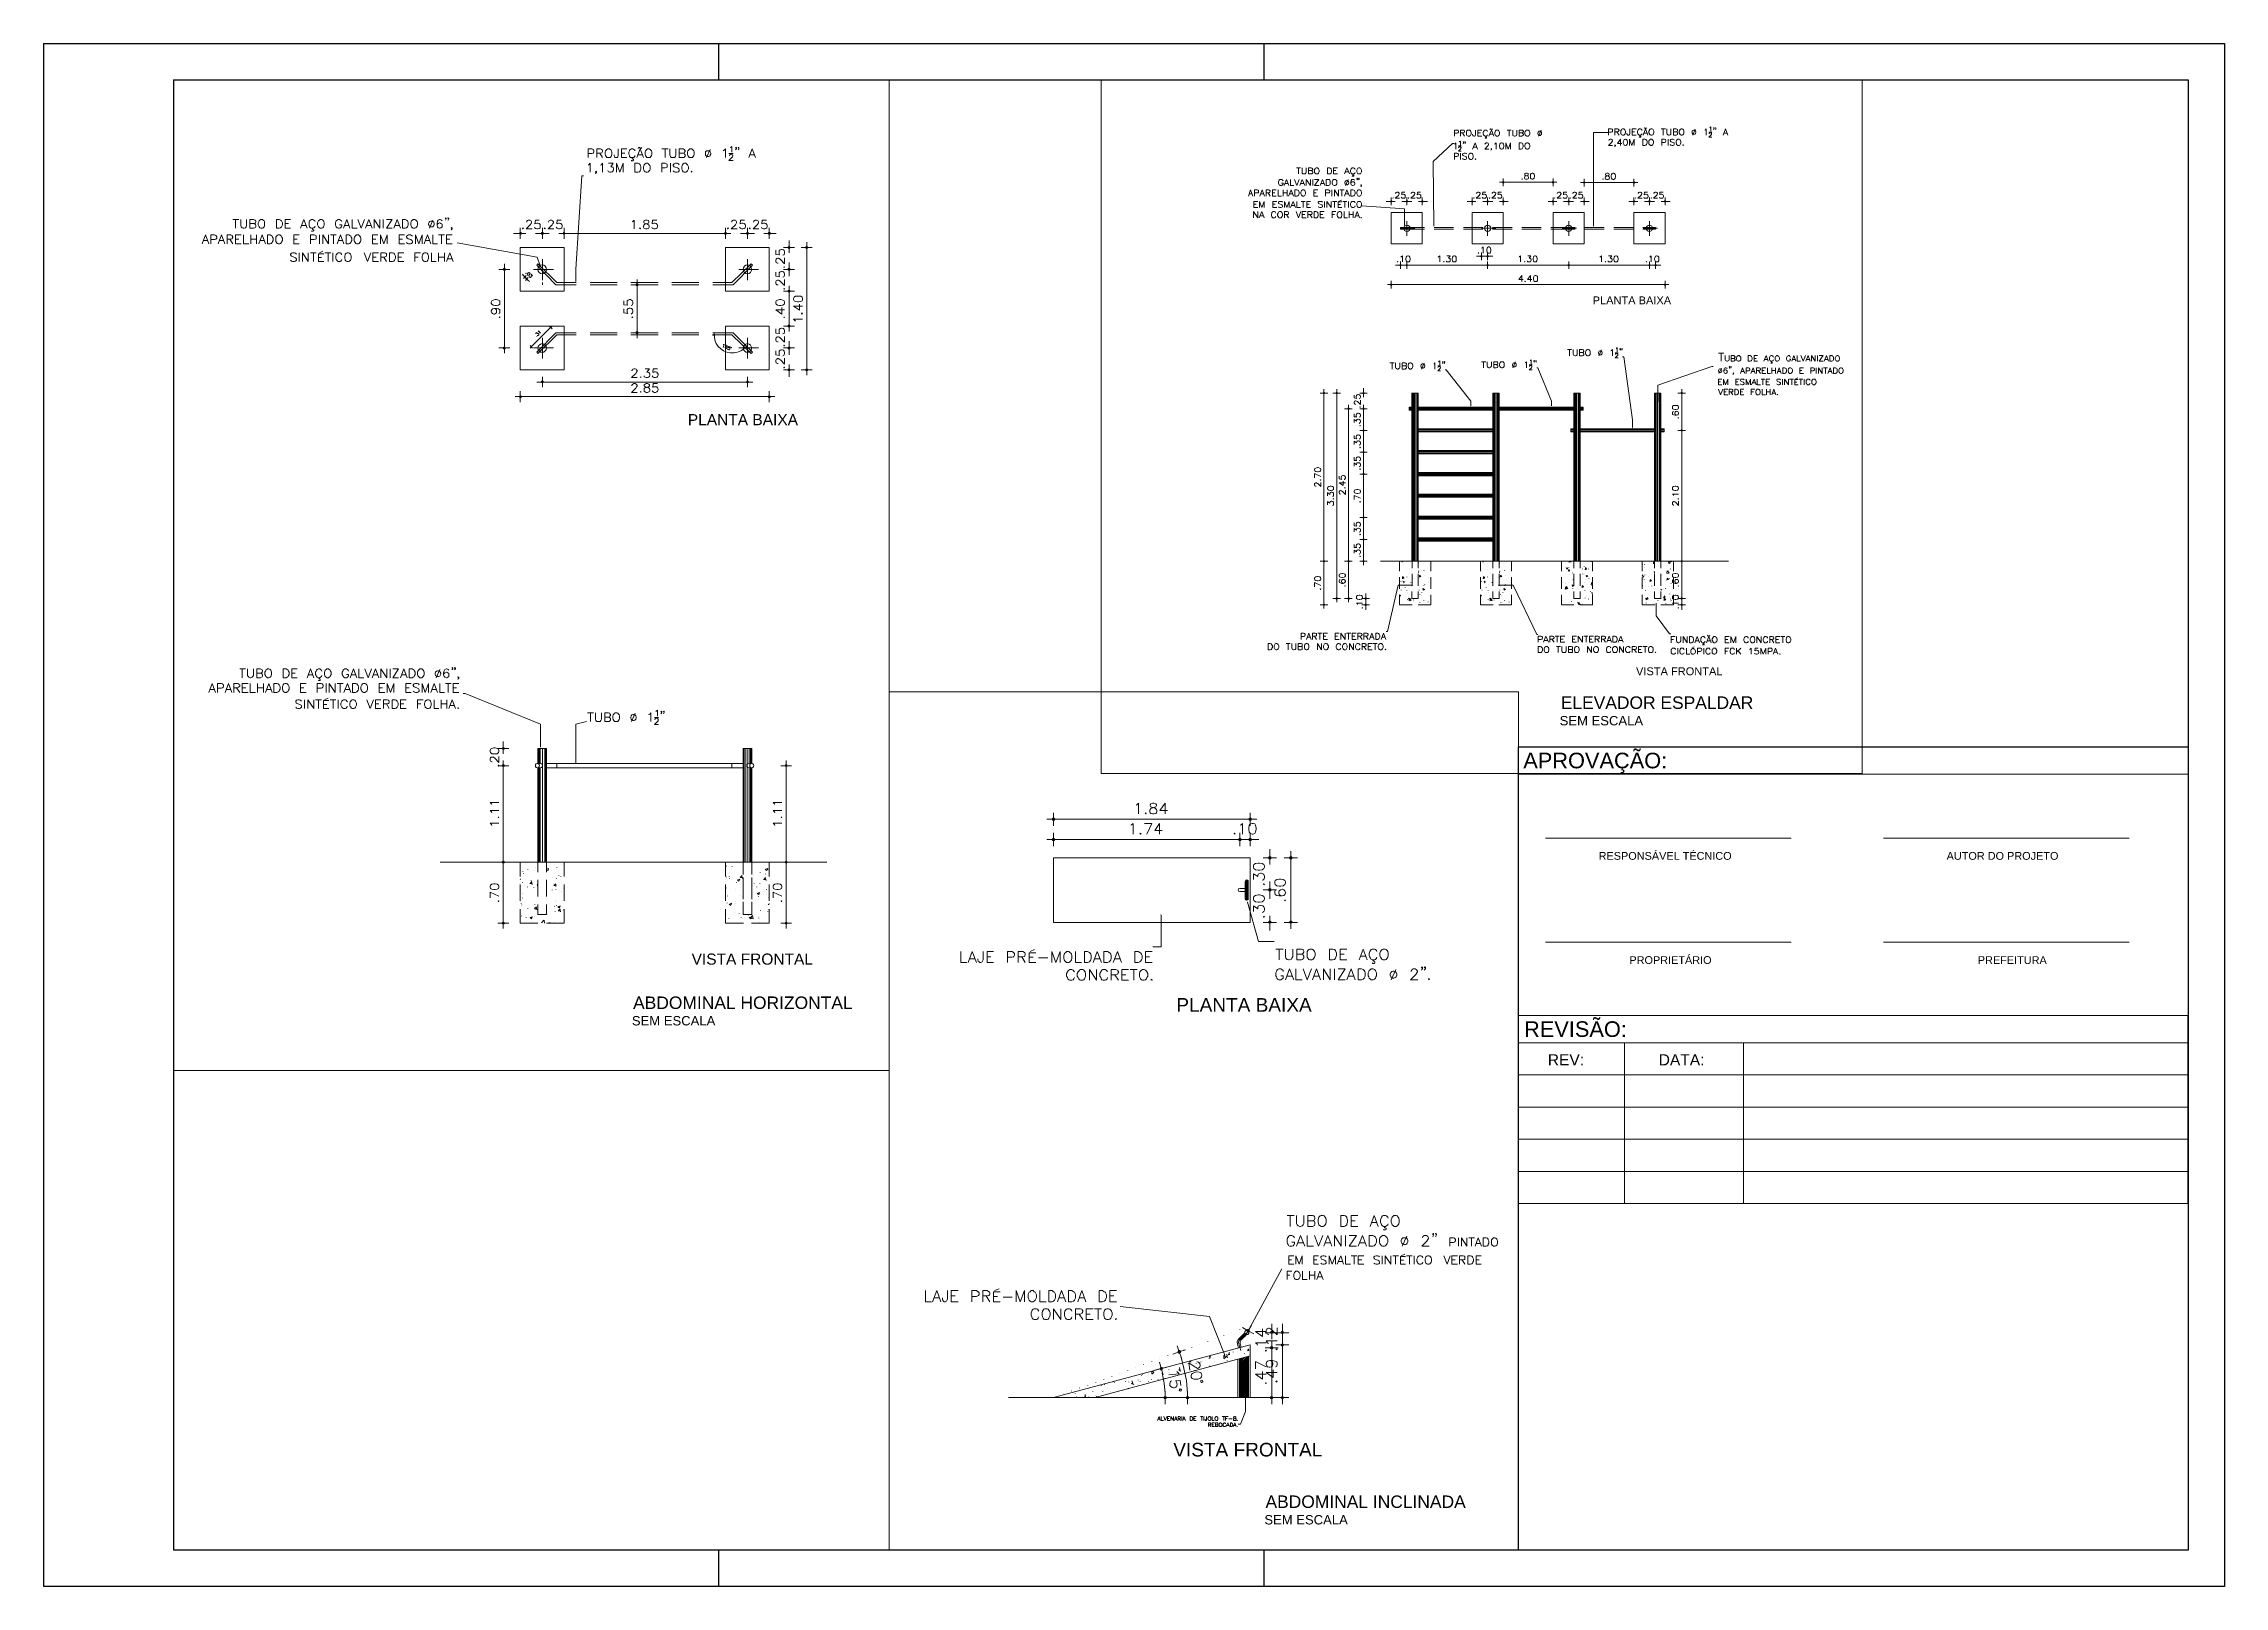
# Paper-space layout 'Layout1' of a CAD drawing. Header units: millimetres. Extents: x 1278 to 1698, y 21 to 318.
# The model-space entities are those that its viewports show. They can reach past a viewport. Long polylines and large blocks are cut down to what shows.
import ezdxf

# ---------------------------------------------------------------- set-up
doc = ezdxf.new("R2010")
doc.units = ezdxf.units.MM
doc.header["$MEASUREMENT"] = 0
doc.layers.get('0').update_dxf_attribs({"linetype": 'CONTINUOUS', "lineweight": 0})
for name, color, linetype in [('ARQ-FOLHA', 7, 'CONTINUOUS'), ('Folha', 7, 'CONTINUOUS'), ('VIEW', 7, 'CONTINUOUS')]:
    doc.layers.add(name, color=color, linetype=linetype)
doc.layers.add('H', color=7, linetype='CONTINUOUS', lineweight=0)
doc.layers.add('P', color=7, linetype='CONTINUOUS', lineweight=20)
doc.styles.add('T1', font='arial.ttf')
doc.styles.add('T7', font='arial.ttf')

psp = doc.layouts.get("Layout1")

# ---------------------------------------------------------------- texts
at = {"style": 'T7'}
for s, height, p in [('APROVAÇÃO:', 3, (1562.94, 178.58)), ('RESPONSÁVEL TÉCNICO', 1.5, (1577.45, 160.97)), ('AUTOR DO PROJETO', 1.5, (1644.47, 160.97)), ('PROPRIETÁRIO', 1.5, (1583.37, 140.91)), ('PREFEITURA', 1.5, (1650.48, 140.91)), ('REVISÃO:', 3, (1563.09, 126.87)), ('REV:', 2.143, (1567.66, 121.39)), ('DATA:', 2.143, (1589.02, 121.39))]:
    psp.add_text(s, height=height, dxfattribs=at).set_placement(p)
at = {"layer": 'P', "color": 5, "linetype": 'Continuous', "lineweight": 0, "attachment_point": 1, "style": 'T1'}
for s, width, insert, char_height in [('ELEVADOR ESPALDAR', 88.2813, (1570.16, 192.42), 2.4), ('{\\fArial|b0|i0|c162|p34;SEM ESCALA}', 23.3523, (1569.94, 188.65), 1.8), ('{\\fArial|b0|i0|c162|p34;SEM ESCALA}', 23.3523, (1391.26, 130.88), 1.8), ('{\\fArial|b0|i0|c162|p34;SEM ESCALA}', 23.3523, (1513.07, 34.81), 1.8)]:
    psp.add_mtext_dynamic_manual_height_columns(s, width=width, gutter_width=1.5, heights=[0], dxfattribs=dict(at, insert=insert, char_height=char_height))
at = {"layer": 'P', "color": 5, "linetype": 'Continuous', "lineweight": 0, "char_height": 2.4, "width": 88.2813, "attachment_point": 1, "style": 'T1'}
for s, insert in [('ABDOMINAL HORIZONTAL', (1391.49, 134.65)), ('{\\fArial|b0|i0|c162|p34;ABD}O{\\fArial|b0|i0|c162|p34;MINAL INCLINADA }', (1513.29, 38.59))]:
    psp.add_mtext(s, dxfattribs=dict(at, insert=insert))

msp = doc.modelspace()

# ---------------------------------------------------------------- texts
at = {"layer": 'P', "color": 5, "linetype": 'Continuous', "lineweight": 0, "char_height": 1.2, "width": 44.1407, "attachment_point": 1, "style": 'T1'}
for s, insert in [('PLANTA BAIXA', (169.87, 243.45)), ('VISTA FRONTAL', (176.46, 187.15)), ('PLANTA BAIXA', (246.57, 138.65)), ('PLANTA BAIXA', (164.23, 137.12)), ('VISTA FRONTAL', (246.3, 99.49)), ('VISTA FRONTAL', (164.64, 78.76))]:
    msp.add_mtext(s, dxfattribs=dict(at, insert=insert))

# ---------------------------------------------------------------- blocks, each defined once
blk = doc.blocks.new('cadnsg00000213')
at = {"layer": 'Folha'}
for p, q in [((0, 29.7), (42, 29.7)), ((0, 29.7), (0, 0)), ((13, 29.7), (13, 29)), ((23.5, 29.7), (23.5, 29)), ((42, 29.7), (42, 0)), ((13, 0.7), (13, 0)), ((23.5, 0.7), (23.5, 0)), ((42, 0), (0, 0))]:
    blk.add_line(p, q, dxfattribs=at)
at = {"layer": 'Folha', "color": 5}
for p, q in [((2.5, 29), (41.3, 29)), ((2.5, 29), (2.5, 0.7)), ((41.3, 29), (41.3, 0.7)), ((41.3, 0.7), (2.5, 0.7))]:
    blk.add_line(p, q, dxfattribs=at)

# ---------------------------------------------------------------- hatches: boundary and pattern name
at = {"layer": 'H', "linetype": 'Continuous'}
for points in [[(141.29, 254.24), (141.29, 254.04), (141.24, 254.24)], [(145.76, 254.1), (145.74, 253.93), (145.71, 254.1)], [(170.07, 254.1), (170.01, 253.93), (170.01, 254.1)], [(151.4, 226.85), (151.38, 226.68), (151.35, 226.85)], [(163.68, 226.85), (163.65, 226.68), (163.63, 226.85)], [(179.82, 227.46), (179.79, 227.27), (179.76, 227.46)], [(175.96, 223.54), (175.93, 223.38), (175.9, 223.54)], [(142.54, 199.65), (142.74, 199.6), (142.54, 199.6)], [(155.6, 199.6), (155.38, 199.6), (155.6, 199.65)], [(179.51, 196.88), (179.54, 197.07), (179.57, 196.88)], [(148.26, 153.17), (148.29, 152.98), (148.21, 153.17)], [(152.13, 151.45), (152.1, 151.26), (152.07, 151.45)], [(245.19, 145.95), (245.22, 146.14), (245.24, 145.95)], [(252.8, 147.09), (252.77, 147.26), (252.85, 147.09)], [(250.85, 107.25), (250.91, 107.05), (250.8, 107.22)], [(252.6, 104), (252.66, 104.17), (252.69, 104)], [(148.32, 101.13), (148.29, 100.94), (148.26, 101.13)], [(152.13, 99.41), (152.1, 99.22), (152.07, 99.41)]]:
    msp.add_hatch(color=0, dxfattribs=at).paths.add_polyline_path(points)

# ---------------------------------------------------------------- linework, layer by layer
at = {"layer": 'P', "color": 1, "linetype": 'Continuous'}
for points in [[(177.68, 268.93), (177.74, 269.02)], [(177.85, 269.02), (177.79, 269.04), (177.74, 269.02)], [(177.85, 269.02), (177.9, 268.96), (177.96, 268.96), (178.01, 268.96), (178.07, 269.04)], [(187.65, 269.04), (187.74, 269.1), (187.82, 269.18), (187.82, 268.52)], [(188.35, 269.02), (188.29, 268.96), (188.24, 269.02), (188.29, 269.04), (188.35, 269.02), (188.35, 268.93), (188.29, 268.82), (188.24, 268.79)], [(188.6, 269.02), (188.57, 268.96), (188.51, 269.02), (188.57, 269.04), (188.6, 269.02), (188.6, 268.93), (188.57, 268.82), (188.51, 268.79)], [(148.88, 267.77), (148.88, 268.71), (149.26, 268.71), (149.4, 268.68), (149.43, 268.63), (149.49, 268.54), (149.49, 268.4), (149.43, 268.32), (149.4, 268.27), (149.26, 268.24), (148.88, 268.24)], [(149.63, 266.93), (149.68, 266.96), (149.79, 267.04), (149.79, 266.38)], [(149.79, 267.77), (149.79, 268.71), (150.21, 268.71), (150.35, 268.68), (150.38, 268.63), (150.43, 268.54), (150.43, 268.46), (150.38, 268.35), (150.35, 268.32), (150.21, 268.27), (149.79, 268.27)], [(150.13, 268.27), (150.43, 267.77)], [(150.96, 268.71), (150.88, 268.68), (150.79, 268.6), (150.74, 268.49), (150.71, 268.35), (150.71, 268.13), (150.74, 267.99), (150.79, 267.9), (150.88, 267.82), (150.96, 267.77), (151.15, 267.77), (151.24, 267.82), (151.32, 267.9), (151.38, 267.99), (151.43, 268.13), (151.43, 268.35), (151.38, 268.49), (151.32, 268.6), (151.24, 268.68), (151.15, 268.71), (150.96, 268.71)], [(152.1, 268.71), (152.1, 267.99), (152.04, 267.88), (152.01, 267.82), (151.93, 267.77), (151.82, 267.77), (151.74, 267.82), (151.68, 267.88), (151.65, 267.99), (151.65, 268.1)], [(152.46, 267.77), (152.46, 268.71), (153.04, 268.71)], [(152.46, 268.27), (152.82, 268.27)], [(152.46, 267.77), (153.04, 267.77)], [(153.93, 268.49), (153.88, 268.6), (153.79, 268.68), (153.74, 268.71), (153.54, 268.71), (153.43, 268.68), (153.38, 268.6), (153.29, 268.49), (153.26, 268.35), (153.26, 268.13), (153.29, 267.99), (153.38, 267.9), (153.43, 267.82), (153.54, 267.77), (153.74, 267.77), (153.79, 267.82), (153.88, 267.9), (153.93, 267.99)], [(153.54, 267.52), (153.6, 267.46), (153.74, 267.46), (153.76, 267.52), (153.76, 267.6), (153.74, 267.63), (153.63, 267.63), (153.63, 267.77)], [(154.13, 267.77), (154.49, 268.71), (154.85, 267.77)], [(154.24, 268.77), (154.29, 268.85)], [(154.24, 268.1), (154.71, 268.1)], [(154.43, 268.85), (154.38, 268.88), (154.29, 268.85)], [(154.43, 268.85), (154.46, 268.82), (154.54, 268.79), (154.6, 268.82), (154.65, 268.88)], [(155.29, 268.71), (155.21, 268.68), (155.1, 268.6), (155.07, 268.49), (155.01, 268.35), (155.01, 268.13), (155.07, 267.99), (155.1, 267.9), (155.21, 267.82), (155.29, 267.77), (155.46, 267.77), (155.57, 267.82), (155.65, 267.9), (155.68, 267.99), (155.74, 268.13), (155.74, 268.35), (155.68, 268.49), (155.65, 268.6), (155.57, 268.68), (155.46, 268.71), (155.29, 268.71)], [(156.88, 268.71), (157.49, 268.71)], [(157.18, 268.71), (157.18, 267.77)], [(157.74, 268.71), (157.74, 268.04), (157.76, 267.9), (157.85, 267.82), (157.99, 267.77), (158.1, 267.77), (158.21, 267.82), (158.29, 267.9), (158.35, 268.04), (158.35, 268.71)], [(158.71, 267.77), (158.71, 268.71), (159.1, 268.71), (159.24, 268.68), (159.29, 268.63), (159.35, 268.54), (159.35, 268.46), (159.29, 268.35), (159.24, 268.32), (159.1, 268.27), (158.71, 268.27)], [(159.1, 268.27), (159.24, 268.24), (159.29, 268.18), (159.35, 268.1), (159.35, 267.96), (159.29, 267.88), (159.24, 267.82), (159.1, 267.77), (158.71, 267.77)], [(159.88, 268.71), (159.79, 268.68), (159.71, 268.6), (159.65, 268.49), (159.6, 268.35), (159.6, 268.13), (159.65, 267.99), (159.71, 267.9), (159.79, 267.82), (159.88, 267.77), (160.07, 267.77), (160.15, 267.82), (160.24, 267.9), (160.29, 267.99), (160.32, 268.13), (160.32, 268.35), (160.29, 268.49), (160.24, 268.6), (160.15, 268.68), (160.07, 268.71), (159.88, 268.71)], [(161.76, 268.54), (161.68, 268.49), (161.6, 268.4), (161.54, 268.27), (161.54, 268.18), (161.6, 268.04), (161.68, 267.96), (161.76, 267.9), (161.9, 267.9), (161.99, 267.96), (162.1, 268.04), (162.13, 268.18), (162.13, 268.27), (162.1, 268.4), (161.99, 268.49), (161.9, 268.54), (161.76, 268.54)], [(162.04, 268.68), (161.63, 267.77)], [(172.29, 267.93), (172.29, 268.88), (172.68, 268.88), (172.82, 268.82), (172.88, 268.79), (172.9, 268.68), (172.9, 268.57), (172.88, 268.46), (172.82, 268.43), (172.68, 268.38), (172.29, 268.38)], [(172.32, 267.1), (172.32, 267.13), (172.38, 267.24), (172.43, 267.27), (172.51, 267.32), (172.68, 267.32), (172.79, 267.27), (172.82, 267.24), (172.88, 267.13), (172.88, 267.04), (172.82, 266.96), (172.74, 266.82), (172.29, 266.38), (172.9, 266.38)], [(173.24, 267.93), (173.24, 268.88), (173.63, 268.88), (173.76, 268.82), (173.79, 268.79), (173.88, 268.68), (173.88, 268.6), (173.79, 268.52), (173.76, 268.46), (173.63, 268.43), (173.24, 268.43)], [(173.54, 268.43), (173.88, 267.93)], [(174.1, 267.32), (173.63, 266.68), (174.29, 266.68)], [(174.1, 267.32), (174.1, 266.38)], [(174.4, 268.88), (174.29, 268.82), (174.24, 268.74), (174.15, 268.65), (174.13, 268.52), (174.13, 268.29), (174.15, 268.15), (174.24, 268.07), (174.29, 267.96), (174.4, 267.93), (174.6, 267.93), (174.65, 267.96), (174.76, 268.07), (174.79, 268.15), (174.85, 268.29), (174.85, 268.52), (174.79, 268.65), (174.76, 268.74), (174.65, 268.82), (174.6, 268.88), (174.4, 268.88)], [(174.79, 267.32), (174.65, 267.27), (174.6, 267.13), (174.51, 266.9), (174.51, 266.77), (174.6, 266.54), (174.65, 266.4), (174.79, 266.38), (174.88, 266.38), (175.01, 266.4), (175.1, 266.54), (175.15, 266.77), (175.15, 266.9), (175.1, 267.13), (175.01, 267.27), (174.88, 267.32), (174.79, 267.32)], [(175.51, 268.88), (175.51, 268.15), (175.46, 268.04), (175.43, 267.96), (175.35, 267.93), (175.24, 267.93), (175.15, 267.96), (175.1, 268.04), (175.07, 268.15), (175.07, 268.24)], [(175.46, 266.38), (175.46, 267.32), (175.82, 266.38), (176.18, 267.32), (176.18, 266.38)], [(175.88, 267.93), (175.88, 268.88), (176.46, 268.88)], [(175.88, 268.43), (176.24, 268.43)], [(175.88, 267.93), (176.46, 267.93)], [(177.38, 268.65), (177.32, 268.74), (177.24, 268.82), (177.15, 268.88), (176.96, 268.88), (176.88, 268.82), (176.79, 268.74), (176.74, 268.65), (176.68, 268.52), (176.68, 268.29), (176.74, 268.15), (176.79, 268.07), (176.88, 267.96), (176.96, 267.93), (177.15, 267.93), (177.24, 267.96), (177.32, 268.07), (177.38, 268.15)], [(176.96, 267.68), (177.01, 267.6), (177.15, 267.6), (177.18, 267.68), (177.18, 267.74), (177.15, 267.79), (177.04, 267.79), (177.04, 267.93)], [(177.51, 266.38), (177.51, 267.32), (177.79, 267.32), (177.93, 267.27), (178.04, 267.18), (178.1, 267.1), (178.13, 266.96), (178.13, 266.74), (178.1, 266.6), (178.04, 266.52), (177.93, 266.4), (177.79, 266.38), (177.51, 266.38)], [(177.54, 267.93), (177.9, 268.88), (178.26, 267.93)], [(177.68, 268.24), (178.13, 268.24)], [(178.65, 267.32), (178.6, 267.27), (178.49, 267.18), (178.43, 267.1), (178.4, 266.96), (178.4, 266.74), (178.43, 266.6), (178.49, 266.52), (178.6, 266.4), (178.65, 266.38), (178.85, 266.38), (178.93, 266.4), (179.01, 266.52), (179.07, 266.6), (179.13, 266.74), (179.13, 266.96), (179.07, 267.1), (179.01, 267.18), (178.93, 267.27), (178.85, 267.32), (178.65, 267.32)], [(178.71, 268.88), (178.63, 268.82), (178.51, 268.74), (178.49, 268.65), (178.43, 268.52), (178.43, 268.29), (178.49, 268.15), (178.51, 268.07), (178.63, 267.96), (178.71, 267.93), (178.88, 267.93), (178.99, 267.96), (179.07, 268.07), (179.13, 268.15), (179.15, 268.29), (179.15, 268.52), (179.13, 268.65), (179.07, 268.74), (178.99, 268.82), (178.88, 268.88), (178.71, 268.88)], [(180.29, 268.88), (180.93, 268.88)], [(180.38, 266.38), (180.38, 267.32), (180.79, 267.32), (180.93, 267.27), (180.96, 267.24), (181.01, 267.13), (181.01, 267.02), (180.96, 266.9), (180.93, 266.88), (180.79, 266.82), (180.38, 266.82)], [(180.6, 268.88), (180.6, 267.93)], [(181.15, 268.88), (181.15, 268.21), (181.18, 268.07), (181.29, 267.96), (181.4, 267.93), (181.51, 267.93), (181.65, 267.96), (181.74, 268.07), (181.76, 268.21), (181.76, 268.88)], [(181.32, 267.32), (181.32, 266.38)], [(182.26, 267.18), (182.18, 267.27), (182.04, 267.32), (181.88, 267.32), (181.74, 267.27), (181.65, 267.18), (181.65, 267.1), (181.68, 267.02), (181.74, 266.96), (181.82, 266.9), (182.1, 266.82), (182.18, 266.77), (182.24, 266.74), (182.26, 266.65), (182.26, 266.52), (182.18, 266.4), (182.04, 266.38), (181.88, 266.38), (181.74, 266.4), (181.65, 266.52)], [(182.13, 267.93), (182.13, 268.88), (182.54, 268.88), (182.65, 268.82), (182.74, 268.79), (182.76, 268.68), (182.76, 268.6), (182.74, 268.52), (182.65, 268.46), (182.54, 268.43), (182.13, 268.43)], [(182.54, 268.43), (182.65, 268.38), (182.74, 268.32), (182.76, 268.24), (182.76, 268.1), (182.74, 268.04), (182.65, 267.96), (182.54, 267.93), (182.13, 267.93)], [(182.79, 267.32), (182.74, 267.27), (182.63, 267.18), (182.6, 267.1), (182.54, 266.96), (182.54, 266.74), (182.6, 266.6), (182.63, 266.52), (182.74, 266.4), (182.79, 266.38), (182.99, 266.38), (183.1, 266.4), (183.15, 266.52), (183.21, 266.6), (183.26, 266.74), (183.26, 266.96), (183.21, 267.1), (183.15, 267.18), (183.1, 267.27), (182.99, 267.32), (182.79, 267.32)], [(183.29, 268.88), (183.21, 268.82), (183.13, 268.74), (183.1, 268.65), (183.01, 268.52), (183.01, 268.29), (183.1, 268.15), (183.13, 268.07), (183.21, 267.96), (183.29, 267.93), (183.49, 267.93), (183.57, 267.96), (183.65, 268.07), (183.71, 268.15), (183.74, 268.29), (183.74, 268.52), (183.71, 268.65), (183.65, 268.74), (183.57, 268.82), (183.49, 268.88), (183.29, 268.88)], [(185.18, 268.68), (185.1, 268.65), (185.01, 268.57), (184.96, 268.43), (184.96, 268.32), (185.01, 268.21), (185.1, 268.1), (185.18, 268.07), (185.32, 268.07), (185.43, 268.1), (185.51, 268.21), (185.54, 268.32), (185.54, 268.43), (185.51, 268.57), (185.43, 268.65), (185.32, 268.68), (185.18, 268.68)], [(185.46, 268.82), (185.07, 267.93)], [(186.9, 268.68), (186.99, 268.74), (187.13, 268.88), (187.13, 267.93)], [(187.51, 268.4), (187.96, 268.4)], [(187.57, 268.13), (187.57, 268.18), (187.6, 268.24), (187.63, 268.27), (187.68, 268.29), (187.82, 268.29), (187.88, 268.27), (187.9, 268.24), (187.93, 268.18), (187.93, 268.1), (187.9, 268.04), (187.85, 267.96), (187.51, 267.63), (187.96, 267.63)], [(189.68, 267.93), (190.04, 268.88), (190.4, 267.93)], [(189.82, 268.24), (190.26, 268.24)], [(148.88, 266.57), (148.93, 266.63), (149.1, 266.74), (149.1, 265.82)], [(148.88, 264.24), (148.88, 265.18), (149.26, 265.18), (149.4, 265.15), (149.43, 265.1), (149.49, 265.02), (149.49, 264.88), (149.43, 264.79), (149.4, 264.74), (149.26, 264.71), (148.88, 264.71)], [(149.49, 266.29), (149.93, 266.29)], [(149.51, 266.02), (149.51, 266.04), (149.54, 266.1), (149.6, 266.15), (149.65, 266.18), (149.76, 266.18), (149.82, 266.15), (149.88, 266.1), (149.9, 266.04), (149.9, 265.99), (149.88, 265.93), (149.79, 265.82), (149.49, 265.52), (149.93, 265.52)], [(149.79, 265.18), (149.79, 264.24)], [(150.74, 265.07), (150.65, 265.15), (150.51, 265.18), (150.35, 265.18), (150.21, 265.15), (150.13, 265.07), (150.13, 264.96), (150.15, 264.88), (150.21, 264.82), (150.29, 264.79), (150.57, 264.71), (150.65, 264.65), (150.71, 264.6), (150.74, 264.54), (150.74, 264.38), (150.65, 264.29), (150.51, 264.24), (150.35, 264.24), (150.21, 264.29), (150.13, 264.38)], [(150.29, 266.88), (150.24, 266.85), (150.21, 266.88), (150.24, 266.93), (150.29, 266.88), (150.29, 266.82), (150.24, 266.71), (150.21, 266.68)], [(150.57, 266.88), (150.51, 266.85), (150.46, 266.88), (150.51, 266.93), (150.57, 266.88), (150.57, 266.82), (150.51, 266.71), (150.46, 266.68)], [(151.29, 265.18), (151.21, 265.15), (151.1, 265.07), (151.07, 264.96), (151.01, 264.82), (151.01, 264.6), (151.07, 264.46), (151.1, 264.38), (151.21, 264.29), (151.29, 264.24), (151.46, 264.24), (151.57, 264.29), (151.65, 264.38), (151.68, 264.46), (151.74, 264.6), (151.74, 264.82), (151.68, 264.96), (151.65, 265.07), (151.57, 265.15), (151.46, 265.18), (151.29, 265.18)], [(151.65, 265.82), (152.01, 266.74), (152.38, 265.82)], [(151.79, 266.13), (152.24, 266.13)], [(153.51, 266.54), (153.51, 266.57), (153.6, 266.68), (153.63, 266.71), (153.71, 266.74), (153.88, 266.74), (153.99, 266.71), (154.01, 266.68), (154.07, 266.57), (154.07, 266.49), (154.01, 266.38), (153.93, 266.27), (153.49, 265.82), (154.13, 265.82)], [(154.51, 265.85), (154.49, 265.82), (154.43, 265.85), (154.49, 265.9), (154.51, 265.85), (154.51, 265.77), (154.49, 265.68), (154.43, 265.63)], [(154.96, 266.57), (155.07, 266.63), (155.21, 266.74), (155.21, 265.82)], [(156.01, 266.74), (155.88, 266.71), (155.79, 266.57), (155.74, 266.35), (155.74, 266.21), (155.79, 265.99), (155.88, 265.85), (156.01, 265.82), (156.1, 265.82), (156.24, 265.85), (156.32, 265.99), (156.38, 266.21), (156.38, 266.35), (156.32, 266.57), (156.24, 266.71), (156.1, 266.74), (156.01, 266.74)], [(156.68, 265.82), (156.68, 266.74), (157.04, 265.82), (157.4, 266.74), (157.4, 265.82)], [(158.71, 265.82), (158.71, 266.74), (159.01, 266.74), (159.15, 266.71), (159.24, 266.63), (159.29, 266.54), (159.32, 266.38), (159.32, 266.18), (159.29, 266.04), (159.24, 265.96), (159.15, 265.85), (159.01, 265.82), (158.71, 265.82)], [(159.88, 266.74), (159.79, 266.71), (159.68, 266.63), (159.65, 266.54), (159.6, 266.38), (159.6, 266.18), (159.65, 266.04), (159.68, 265.96), (159.79, 265.85), (159.88, 265.82), (160.04, 265.82), (160.15, 265.85), (160.24, 265.96), (160.29, 266.04), (160.32, 266.18), (160.32, 266.38), (160.29, 266.54), (160.24, 266.63), (160.15, 266.71), (160.04, 266.74), (159.88, 266.74)], [(173.32, 266.4), (173.26, 266.38), (173.24, 266.4), (173.26, 266.46), (173.32, 266.4), (173.32, 266.32), (173.26, 266.24), (173.24, 266.18)], [(183.63, 266.46), (183.57, 266.4), (183.63, 266.38), (183.65, 266.4), (183.63, 266.46)], [(152.1, 264.35), (152.04, 264.29), (152.1, 264.24), (152.15, 264.29), (152.1, 264.35)], [(124.88, 262.96), (125.51, 262.96)], [(125.21, 262.96), (125.21, 262.04)], [(125.74, 262.96), (125.74, 262.29), (125.79, 262.18), (125.88, 262.07), (126.01, 262.04), (126.1, 262.04), (126.24, 262.07), (126.32, 262.18), (126.38, 262.29), (126.38, 262.96)], [(126.74, 262.04), (126.74, 262.96), (127.13, 262.96), (127.26, 262.93), (127.29, 262.88), (127.38, 262.79), (127.38, 262.71), (127.29, 262.6), (127.26, 262.57), (127.13, 262.54), (126.74, 262.54)], [(127.13, 262.54), (127.26, 262.46), (127.29, 262.43), (127.38, 262.35), (127.38, 262.21), (127.29, 262.1), (127.26, 262.07), (127.13, 262.04), (126.74, 262.04)], [(127.9, 262.96), (127.79, 262.93), (127.74, 262.82), (127.65, 262.74), (127.63, 262.6), (127.63, 262.38), (127.65, 262.24), (127.74, 262.18), (127.79, 262.07), (127.9, 262.04), (128.1, 262.04), (128.15, 262.07), (128.26, 262.18), (128.29, 262.24), (128.35, 262.38), (128.35, 262.6), (128.29, 262.74), (128.26, 262.82), (128.15, 262.93), (128.1, 262.96), (127.9, 262.96)], [(129.6, 262.04), (129.6, 262.96), (129.93, 262.96), (130.04, 262.93), (130.15, 262.82), (130.18, 262.74), (130.24, 262.6), (130.24, 262.38), (130.18, 262.24), (130.15, 262.18), (130.04, 262.07), (129.93, 262.04), (129.6, 262.04)], [(130.54, 262.04), (130.54, 262.96), (131.13, 262.96)], [(130.54, 262.54), (130.9, 262.54)], [(130.54, 262.04), (131.13, 262.04)], [(132.21, 262.04), (132.57, 262.96), (132.93, 262.04)], [(132.35, 262.35), (132.79, 262.35)], [(133.79, 262.74), (133.74, 262.82), (133.65, 262.93), (133.57, 262.96), (133.38, 262.96), (133.29, 262.93), (133.21, 262.82), (133.15, 262.74), (133.1, 262.6), (133.1, 262.38), (133.15, 262.24), (133.21, 262.18), (133.29, 262.07), (133.38, 262.04), (133.57, 262.04), (133.65, 262.07), (133.74, 262.18), (133.79, 262.24)], [(133.38, 261.74), (133.43, 261.71), (133.57, 261.71), (133.6, 261.74), (133.6, 261.85), (133.57, 261.88), (133.46, 261.88), (133.46, 262.04)], [(134.32, 262.96), (134.24, 262.93), (134.15, 262.82), (134.1, 262.74), (134.07, 262.6), (134.07, 262.38), (134.1, 262.24), (134.15, 262.18), (134.24, 262.07), (134.32, 262.04), (134.51, 262.04), (134.6, 262.07), (134.68, 262.18), (134.74, 262.24), (134.79, 262.38), (134.79, 262.6), (134.74, 262.74), (134.68, 262.82), (134.6, 262.93), (134.51, 262.96), (134.32, 262.96)], [(134.15, 261.35), (134.1, 261.32), (134.07, 261.35), (134.1, 261.38), (134.15, 261.35), (134.15, 261.27), (134.1, 261.18), (134.07, 261.13)], [(134.43, 261.35), (134.38, 261.32), (134.32, 261.35), (134.38, 261.38), (134.43, 261.35), (134.43, 261.27), (134.38, 261.18), (134.32, 261.13)], [(159.15, 261.32), (159.1, 261.29), (159.15, 261.24), (159.21, 261.29), (159.15, 261.32)], [(159.74, 262.18), (159.6, 262.13), (159.57, 262.04), (159.57, 261.96), (159.6, 261.88), (159.71, 261.82), (159.88, 261.77), (160.01, 261.74), (160.1, 261.65), (160.15, 261.54), (160.15, 261.4), (160.1, 261.32), (160.07, 261.29), (159.93, 261.24), (159.74, 261.24), (159.6, 261.29), (159.57, 261.32), (159.51, 261.4), (159.51, 261.54), (159.57, 261.65), (159.65, 261.74), (159.79, 261.77), (159.96, 261.82), (160.07, 261.88), (160.1, 261.96), (160.1, 262.04), (160.07, 262.13), (159.93, 262.18), (159.74, 262.18)], [(160.68, 262.18), (160.54, 262.13), (160.46, 262.02), (160.43, 261.77), (160.43, 261.65), (160.46, 261.4), (160.54, 261.29), (160.68, 261.24), (160.79, 261.24), (160.9, 261.29), (161.01, 261.4), (161.04, 261.65), (161.04, 261.77), (161.01, 262.02), (160.9, 262.13), (160.79, 262.18), (160.68, 262.18)], [(171.43, 261.29), (171.4, 261.24), (171.43, 261.21), (171.49, 261.24), (171.43, 261.29)], [(172.01, 262.15), (171.88, 262.1), (171.85, 262.02), (171.85, 261.93), (171.88, 261.82), (171.99, 261.79), (172.15, 261.74), (172.29, 261.68), (172.38, 261.6), (172.43, 261.52), (172.43, 261.38), (172.38, 261.29), (172.35, 261.24), (172.21, 261.21), (172.01, 261.21), (171.88, 261.24), (171.85, 261.29), (171.79, 261.38), (171.79, 261.52), (171.85, 261.6), (171.93, 261.68), (172.07, 261.74), (172.24, 261.79), (172.35, 261.82), (172.38, 261.93), (172.38, 262.02), (172.35, 262.1), (172.21, 262.15), (172.01, 262.15)], [(172.96, 262.15), (172.82, 262.1), (172.74, 261.96), (172.71, 261.74), (172.71, 261.6), (172.74, 261.38), (172.82, 261.24), (172.96, 261.21), (173.07, 261.21), (173.18, 261.24), (173.29, 261.38), (173.32, 261.6), (173.32, 261.74), (173.29, 261.96), (173.18, 262.1), (173.07, 262.15), (172.96, 262.15)], [(117.6, 258.68), (117.93, 259.65), (118.29, 258.68)], [(118.54, 258.68), (118.54, 259.65), (118.93, 259.65), (119.1, 259.6), (119.13, 259.54), (119.15, 259.46), (119.15, 259.32), (119.13, 259.24), (119.1, 259.18), (118.93, 259.15), (118.54, 259.15)], [(119.35, 258.68), (119.71, 259.65), (120.07, 258.68)], [(120.29, 258.68), (120.29, 259.65), (120.71, 259.65), (120.82, 259.6), (120.88, 259.54), (120.93, 259.46), (120.93, 259.38), (120.88, 259.29), (120.82, 259.24), (120.71, 259.18), (120.29, 259.18)], [(121.24, 258.68), (121.24, 259.65), (121.82, 259.65)], [(122.1, 259.65), (122.1, 258.68), (122.63, 258.68)], [(122.88, 260.99), (122.79, 261.1), (122.74, 261.18), (122.63, 261.21), (122.43, 261.21), (122.38, 261.18), (122.26, 261.1), (122.24, 260.99), (122.18, 260.85), (122.18, 260.63), (122.24, 260.49), (122.26, 260.4), (122.38, 260.32), (122.43, 260.27), (122.63, 260.27), (122.74, 260.32), (122.79, 260.4), (122.88, 260.49), (122.88, 260.63), (122.63, 260.63)], [(122.88, 259.65), (122.88, 258.68)], [(123.04, 260.27), (123.4, 261.21), (123.76, 260.27)], [(123.15, 260.6), (123.63, 260.6)], [(123.49, 259.65), (123.49, 258.68)], [(123.71, 258.68), (124.07, 259.65), (124.43, 258.68)], [(123.99, 261.21), (123.99, 260.27), (124.51, 260.27)], [(124.6, 261.21), (124.96, 260.27), (125.32, 261.21)], [(124.65, 258.68), (124.65, 259.65), (124.96, 259.65), (125.1, 259.6), (125.21, 259.52), (125.24, 259.4), (125.29, 259.29), (125.29, 259.04), (125.24, 258.93), (125.21, 258.82), (125.1, 258.74), (124.96, 258.68), (124.65, 258.68)], [(125.43, 260.27), (125.79, 261.21), (126.15, 260.27)], [(125.57, 260.6), (126.01, 260.6)], [(125.82, 259.65), (125.74, 259.6), (125.65, 259.52), (125.6, 259.4), (125.57, 259.29), (125.57, 259.04), (125.6, 258.93), (125.65, 258.82), (125.74, 258.74), (125.82, 258.68), (126.01, 258.68), (126.1, 258.74), (126.18, 258.82), (126.24, 258.93), (126.29, 259.04), (126.29, 259.29), (126.24, 259.4), (126.18, 259.52), (126.1, 259.6), (126.01, 259.65), (125.82, 259.65)], [(126.38, 260.27), (126.38, 261.21), (127.01, 260.27), (127.01, 261.21)], [(127.38, 261.21), (127.38, 260.27)], [(127.54, 258.68), (127.54, 259.65), (128.13, 259.65)], [(127.65, 260.27), (128.29, 261.21), (127.65, 261.21)], [(127.65, 260.27), (128.29, 260.27)], [(128.49, 260.27), (128.85, 261.21), (129.21, 260.27)], [(128.63, 260.6), (129.07, 260.6)], [(129.32, 258.68), (129.32, 259.65), (129.74, 259.65), (129.88, 259.6), (129.93, 259.54), (129.96, 259.46), (129.96, 259.32), (129.93, 259.24), (129.88, 259.18), (129.74, 259.15), (129.32, 259.15)], [(129.43, 260.27), (129.43, 261.21), (129.74, 261.21), (129.88, 261.18), (129.96, 261.1), (130.01, 260.99), (130.04, 260.85), (130.04, 260.63), (130.01, 260.49), (129.96, 260.4), (129.88, 260.32), (129.74, 260.27), (129.43, 260.27)], [(130.29, 259.65), (130.29, 258.68)], [(130.6, 261.21), (130.51, 261.18), (130.4, 261.1), (130.38, 260.99), (130.32, 260.85), (130.32, 260.63), (130.38, 260.49), (130.4, 260.4), (130.51, 260.32), (130.6, 260.27), (130.76, 260.27), (130.88, 260.32), (130.93, 260.4), (131.01, 260.49), (131.04, 260.63), (131.04, 260.85), (131.01, 260.99), (130.93, 261.1), (130.88, 261.18), (130.76, 261.21), (130.6, 261.21)], [(130.65, 258.68), (130.65, 259.65), (131.26, 258.68), (131.26, 259.65)], [(131.49, 259.65), (132.13, 259.65)], [(131.79, 259.65), (131.79, 258.68)], [(132.21, 258.68), (132.57, 259.65), (132.93, 258.68)], [(132.49, 261.04), (132.38, 260.99), (132.29, 260.9), (132.26, 260.77), (132.26, 260.68), (132.29, 260.54), (132.38, 260.46), (132.49, 260.4), (132.63, 260.4), (132.71, 260.46), (132.79, 260.54), (132.85, 260.68), (132.85, 260.77), (132.79, 260.9), (132.71, 260.99), (132.63, 261.04), (132.49, 261.04)], [(132.74, 261.18), (132.35, 260.27)], [(133.71, 261.1), (133.65, 261.18), (133.51, 261.21), (133.43, 261.21), (133.29, 261.18), (133.21, 261.04), (133.15, 260.82), (133.15, 260.6), (133.21, 260.4), (133.29, 260.32), (133.43, 260.27), (133.46, 260.27), (133.6, 260.32), (133.71, 260.4), (133.74, 260.54), (133.74, 260.6), (133.71, 260.74), (133.6, 260.82), (133.46, 260.85), (133.43, 260.85), (133.29, 260.82), (133.21, 260.74), (133.15, 260.6)], [(133.15, 258.68), (133.15, 259.65), (133.46, 259.65), (133.6, 259.6), (133.71, 259.52), (133.74, 259.4), (133.79, 259.29), (133.79, 259.04), (133.74, 258.93), (133.71, 258.82), (133.6, 258.74), (133.46, 258.68), (133.15, 258.68)], [(134.32, 259.65), (134.24, 259.6), (134.15, 259.52), (134.1, 259.4), (134.07, 259.29), (134.07, 259.04), (134.1, 258.93), (134.15, 258.82), (134.24, 258.74), (134.32, 258.68), (134.51, 258.68), (134.6, 258.74), (134.68, 258.82), (134.74, 258.93), (134.79, 259.04), (134.79, 259.29), (134.74, 259.4), (134.68, 259.52), (134.6, 259.6), (134.51, 259.65), (134.32, 259.65)], [(134.79, 260.32), (134.74, 260.27), (134.68, 260.32), (134.74, 260.38), (134.79, 260.32), (134.79, 260.24), (134.74, 260.13), (134.68, 260.1)], [(117.74, 259.02), (118.18, 259.02)], [(118.43, 256.96), (118.43, 257.88), (119.01, 257.88)], [(118.43, 257.43), (118.79, 257.43)], [(119.29, 256.96), (119.29, 257.88), (119.65, 256.96), (120.01, 257.88), (120.01, 256.96)], [(119.49, 259.02), (119.93, 259.02)], [(120.6, 259.18), (120.93, 258.68)], [(121.24, 259.18), (121.6, 259.18)], [(121.24, 258.68), (121.82, 258.68)], [(121.32, 256.96), (121.32, 257.88), (121.9, 257.88)], [(121.32, 257.43), (121.68, 257.43)], [(122.76, 257.74), (122.68, 257.85), (122.54, 257.88), (122.38, 257.88), (122.24, 257.85), (122.15, 257.74), (122.15, 257.68), (122.18, 257.57), (122.24, 257.54), (122.32, 257.49), (122.6, 257.38), (122.68, 257.35), (122.74, 257.32), (122.76, 257.21), (122.76, 257.07), (122.68, 256.99), (122.54, 256.96), (122.38, 256.96), (122.24, 256.99), (122.15, 257.07)], [(122.88, 259.18), (123.49, 259.18)], [(123.1, 256.96), (123.1, 257.88), (123.43, 256.96), (123.79, 257.88), (123.79, 256.96)], [(123.85, 259.02), (124.29, 259.02)], [(124.01, 256.96), (124.38, 257.88), (124.74, 256.96)], [(124.96, 257.88), (124.96, 256.96), (125.51, 256.96)], [(125.6, 257.88), (126.24, 257.88)], [(125.93, 257.88), (125.93, 256.96)], [(126.46, 256.96), (126.46, 257.88), (127.04, 257.88)], [(126.46, 257.43), (126.82, 257.43)], [(127.54, 259.18), (127.9, 259.18)], [(127.54, 258.68), (128.13, 258.68)], [(128.85, 257.74), (128.74, 257.85), (128.63, 257.88), (128.43, 257.88), (128.29, 257.85), (128.21, 257.74), (128.21, 257.68), (128.26, 257.57), (128.29, 257.54), (128.38, 257.49), (128.65, 257.38), (128.74, 257.35), (128.79, 257.32), (128.85, 257.21), (128.85, 257.07), (128.74, 256.99), (128.63, 256.96), (128.43, 256.96), (128.29, 256.99), (128.21, 257.07)], [(129.15, 257.88), (129.15, 256.96)], [(129.51, 256.96), (129.51, 257.88), (130.15, 256.96), (130.15, 257.88)], [(130.38, 257.88), (131.01, 257.88)], [(130.68, 257.88), (130.68, 256.96)], [(131.79, 257.79), (131.24, 257.79), (131.24, 256.96), (131.79, 256.96)], [(131.29, 257.88), (131.74, 258.07)], [(131.93, 257.88), (132.57, 257.88)], [(132.26, 257.88), (132.26, 256.96)], [(132.35, 259.02), (132.79, 259.02)], [(132.79, 257.88), (132.79, 256.96)], [(133.79, 257.68), (133.74, 257.74), (133.65, 257.85), (133.57, 257.88), (133.38, 257.88), (133.29, 257.85), (133.21, 257.74), (133.15, 257.68), (133.1, 257.54), (133.1, 257.32), (133.15, 257.18), (133.21, 257.07), (133.29, 256.99), (133.38, 256.96), (133.57, 256.96), (133.65, 256.99), (133.74, 257.07), (133.79, 257.18)], [(134.32, 257.88), (134.24, 257.85), (134.15, 257.74), (134.1, 257.68), (134.07, 257.54), (134.07, 257.32), (134.1, 257.18), (134.15, 257.07), (134.24, 256.99), (134.32, 256.96), (134.51, 256.96), (134.6, 256.99), (134.68, 257.07), (134.74, 257.18), (134.79, 257.32), (134.79, 257.54), (134.74, 257.68), (134.68, 257.74), (134.6, 257.85), (134.51, 257.88), (134.32, 257.88)], [(139.54, 258.43), (139.51, 258.38), (139.54, 258.35), (139.6, 258.38), (139.54, 258.43)], [(139.96, 259.07), (139.96, 259.1), (140.01, 259.18), (140.04, 259.24), (140.15, 259.29), (140.32, 259.29), (140.4, 259.24), (140.43, 259.18), (140.51, 259.1), (140.51, 259.02), (140.43, 258.93), (140.38, 258.79), (139.9, 258.35), (140.54, 258.35)], [(141.35, 259.29), (140.9, 259.29), (140.88, 258.88), (140.9, 258.93), (141.04, 258.96), (141.15, 258.96), (141.29, 258.93), (141.4, 258.82), (141.43, 258.71), (141.43, 258.6), (141.4, 258.46), (141.29, 258.38), (141.15, 258.35), (141.04, 258.35), (140.9, 258.38), (140.88, 258.43), (140.79, 258.54)], [(141.93, 258.43), (141.88, 258.38), (141.93, 258.35), (141.96, 258.38), (141.93, 258.43)], [(142.32, 259.07), (142.32, 259.1), (142.38, 259.18), (142.4, 259.24), (142.51, 259.29), (142.68, 259.29), (142.76, 259.24), (142.82, 259.18), (142.88, 259.1), (142.88, 259.02), (142.82, 258.93), (142.74, 258.79), (142.29, 258.35), (142.9, 258.35)], [(143.74, 259.29), (143.26, 259.29), (143.24, 258.88), (143.26, 258.93), (143.4, 258.96), (143.54, 258.96), (143.65, 258.93), (143.76, 258.82), (143.79, 258.71), (143.79, 258.6), (143.76, 258.46), (143.65, 258.38), (143.54, 258.35), (143.4, 258.35), (143.26, 258.38), (143.24, 258.43), (143.18, 258.54)], [(151.85, 258.43), (151.79, 258.38), (151.85, 258.35), (151.88, 258.38), (151.85, 258.43)], [(152.24, 259.07), (152.24, 259.1), (152.29, 259.18), (152.32, 259.24), (152.43, 259.29), (152.6, 259.29), (152.68, 259.24), (152.74, 259.18), (152.79, 259.1), (152.79, 259.02), (152.74, 258.93), (152.65, 258.79), (152.21, 258.35), (152.82, 258.35)], [(153.65, 259.29), (153.18, 259.29), (153.15, 258.88), (153.18, 258.93), (153.32, 258.96), (153.46, 258.96), (153.6, 258.93), (153.68, 258.82), (153.74, 258.71), (153.74, 258.6), (153.68, 258.46), (153.6, 258.38), (153.46, 258.35), (153.32, 258.35), (153.18, 258.38), (153.15, 258.43), (153.1, 258.54)], [(154.21, 258.43), (154.15, 258.38), (154.21, 258.35), (154.24, 258.38), (154.21, 258.43)], [(154.6, 259.07), (154.6, 259.1), (154.65, 259.18), (154.68, 259.24), (154.79, 259.29), (154.96, 259.29), (155.04, 259.24), (155.1, 259.18), (155.15, 259.1), (155.15, 259.02), (155.1, 258.93), (155.01, 258.79), (154.57, 258.35), (155.18, 258.35)], [(156.01, 259.29), (155.54, 259.29), (155.51, 258.88), (155.54, 258.93), (155.68, 258.96), (155.82, 258.96), (155.93, 258.93), (156.04, 258.82), (156.1, 258.71), (156.1, 258.6), (156.04, 258.46), (155.93, 258.38), (155.82, 258.35), (155.68, 258.35), (155.54, 258.38), (155.51, 258.43), (155.46, 258.54)], [(164.13, 258.43), (164.07, 258.38), (164.13, 258.35), (164.15, 258.38), (164.13, 258.43)], [(164.51, 259.07), (164.51, 259.1), (164.57, 259.18), (164.6, 259.24), (164.71, 259.29), (164.88, 259.29), (164.96, 259.24), (165.01, 259.18), (165.07, 259.1), (165.07, 259.02), (165.01, 258.93), (164.93, 258.79), (164.49, 258.35), (165.1, 258.35)], [(165.93, 259.29), (165.46, 259.29), (165.43, 258.88), (165.46, 258.93), (165.6, 258.96), (165.74, 258.96), (165.88, 258.93), (165.96, 258.82), (166.01, 258.71), (166.01, 258.6), (165.96, 258.46), (165.88, 258.38), (165.74, 258.35), (165.6, 258.35), (165.46, 258.38), (165.43, 258.43), (165.38, 258.54)], [(166.49, 258.43), (166.43, 258.38), (166.49, 258.35), (166.51, 258.38), (166.49, 258.43)], [(166.88, 259.07), (166.88, 259.1), (166.93, 259.18), (166.96, 259.24), (167.07, 259.29), (167.24, 259.29), (167.32, 259.24), (167.38, 259.18), (167.43, 259.1), (167.43, 259.02), (167.38, 258.93), (167.29, 258.79), (166.85, 258.35), (167.46, 258.35)], [(168.29, 259.29), (167.82, 259.29), (167.79, 258.88), (167.82, 258.93), (167.96, 258.96), (168.1, 258.96), (168.24, 258.93), (168.32, 258.82), (168.38, 258.71), (168.38, 258.6), (168.32, 258.46), (168.24, 258.38), (168.1, 258.35), (167.96, 258.35), (167.82, 258.38), (167.79, 258.43), (167.74, 258.54)], [(176.4, 258.43), (176.38, 258.38), (176.4, 258.35), (176.43, 258.38), (176.4, 258.43)], [(176.79, 259.07), (176.79, 259.1), (176.85, 259.18), (176.9, 259.24), (176.99, 259.29), (177.15, 259.29), (177.24, 259.24), (177.29, 259.18), (177.35, 259.1), (177.35, 259.02), (177.29, 258.93), (177.21, 258.79), (176.76, 258.35), (177.38, 258.35)], [(178.21, 259.29), (177.74, 259.29), (177.71, 258.88), (177.74, 258.93), (177.88, 258.96), (178.01, 258.96), (178.15, 258.93), (178.24, 258.82), (178.29, 258.71), (178.29, 258.6), (178.24, 258.46), (178.15, 258.38), (178.01, 258.35), (177.88, 258.35), (177.74, 258.38), (177.71, 258.43), (177.65, 258.54)], [(178.76, 258.43), (178.74, 258.38), (178.76, 258.35), (178.79, 258.38), (178.76, 258.43)], [(179.15, 259.07), (179.15, 259.1), (179.21, 259.18), (179.26, 259.24), (179.35, 259.29), (179.51, 259.29), (179.63, 259.24), (179.65, 259.18), (179.71, 259.1), (179.71, 259.02), (179.65, 258.93), (179.57, 258.79), (179.13, 258.35), (179.74, 258.35)], [(180.57, 259.29), (180.1, 259.29), (180.07, 258.88), (180.1, 258.93), (180.24, 258.96), (180.38, 258.96), (180.51, 258.93), (180.6, 258.82), (180.65, 258.71), (180.65, 258.6), (180.6, 258.46), (180.51, 258.38), (180.38, 258.35), (180.24, 258.35), (180.1, 258.38), (180.07, 258.43), (180.01, 258.54)], [(118.4, 255.38), (118.4, 256.32), (119.01, 255.38), (119.01, 256.32)], [(118.43, 256.96), (119.01, 256.96)], [(119.26, 255.38), (119.63, 256.32), (119.99, 255.38)], [(119.38, 255.68), (119.85, 255.68)], [(121.79, 256.1), (121.74, 256.18), (121.65, 256.27), (121.54, 256.32), (121.38, 256.32), (121.29, 256.27), (121.18, 256.18), (121.15, 256.1), (121.1, 255.96), (121.1, 255.74), (121.15, 255.6), (121.18, 255.52), (121.29, 255.4), (121.38, 255.38), (121.54, 255.38), (121.65, 255.4), (121.74, 255.52), (121.79, 255.6)], [(121.32, 256.96), (121.9, 256.96)], [(122.32, 256.32), (122.24, 256.27), (122.15, 256.18), (122.1, 256.1), (122.04, 255.96), (122.04, 255.74), (122.1, 255.6), (122.15, 255.52), (122.24, 255.4), (122.32, 255.38), (122.51, 255.38), (122.6, 255.4), (122.68, 255.52), (122.74, 255.6), (122.76, 255.74), (122.76, 255.96), (122.74, 256.1), (122.68, 256.18), (122.6, 256.27), (122.51, 256.32), (122.32, 256.32)], [(123.1, 255.38), (123.1, 256.32), (123.49, 256.32), (123.63, 256.27), (123.65, 256.24), (123.71, 256.13), (123.71, 256.04), (123.65, 255.96), (123.63, 255.9), (123.49, 255.88), (123.1, 255.88)], [(123.4, 255.88), (123.71, 255.38)], [(124.15, 257.24), (124.6, 257.24)], [(124.85, 256.32), (125.21, 255.38), (125.57, 256.32)], [(125.79, 255.38), (125.79, 256.32), (126.38, 256.32)], [(125.79, 255.88), (126.15, 255.88)], [(126.46, 256.96), (127.04, 256.96)], [(126.65, 255.38), (126.65, 256.32), (127.04, 256.32), (127.18, 256.27), (127.24, 256.24), (127.26, 256.13), (127.26, 256.04), (127.24, 255.96), (127.18, 255.9), (127.04, 255.88), (126.65, 255.88)], [(126.93, 255.88), (127.26, 255.38)], [(127.6, 255.38), (127.6, 256.32), (127.9, 256.32), (128.01, 256.27), (128.13, 256.18), (128.15, 256.1), (128.21, 255.96), (128.21, 255.74), (128.15, 255.6), (128.13, 255.52), (128.01, 255.4), (127.9, 255.38), (127.6, 255.38)], [(128.51, 255.38), (128.51, 256.32), (129.1, 256.32)], [(128.51, 255.88), (128.88, 255.88)], [(130.32, 255.38), (130.32, 256.32), (130.9, 256.32)], [(130.32, 255.88), (130.68, 255.88)], [(131.38, 256.32), (131.26, 256.27), (131.18, 256.18), (131.13, 256.1), (131.1, 255.96), (131.1, 255.74), (131.13, 255.6), (131.18, 255.52), (131.26, 255.4), (131.38, 255.38), (131.54, 255.38), (131.63, 255.4), (131.74, 255.52), (131.76, 255.6), (131.79, 255.74), (131.79, 255.96), (131.76, 256.1), (131.74, 256.18), (131.63, 256.27), (131.54, 256.32), (131.38, 256.32)], [(131.24, 257.38), (131.6, 257.38)], [(132.13, 256.32), (132.13, 255.38), (132.65, 255.38)], [(132.88, 256.32), (132.88, 255.38)], [(132.88, 255.88), (133.51, 255.88)], [(133.51, 256.32), (133.51, 255.38)], [(133.74, 255.38), (134.1, 256.32), (134.46, 255.38)], [(133.88, 255.68), (134.32, 255.68)], [(125.79, 255.38), (126.38, 255.38)], [(128.51, 255.38), (129.1, 255.38)], [(134.74, 255.46), (134.68, 255.4), (134.74, 255.38), (134.79, 255.4), (134.74, 255.46)], [(152.54, 250.1), (152.49, 250.04), (152.54, 250.02), (152.6, 250.04), (152.54, 250.1)], [(153.01, 250.77), (153.13, 250.82), (153.26, 250.96), (153.26, 250.02)], [(154.07, 250.96), (153.93, 250.9), (153.85, 250.77), (153.79, 250.54), (153.79, 250.4), (153.85, 250.18), (153.93, 250.04), (154.07, 250.02), (154.15, 250.02), (154.29, 250.04), (154.38, 250.18), (154.43, 250.4), (154.43, 250.54), (154.38, 250.77), (154.29, 250.9), (154.15, 250.96), (154.07, 250.96)], [(140.26, 248.77), (140.21, 248.71), (140.26, 248.68), (140.29, 248.71), (140.26, 248.77)], [(140.74, 249.43), (140.85, 249.49), (140.99, 249.6), (140.99, 248.68)], [(141.79, 249.6), (141.65, 249.57), (141.57, 249.43), (141.51, 249.21), (141.51, 249.07), (141.57, 248.85), (141.65, 248.71), (141.79, 248.68), (141.88, 248.68), (142.01, 248.71), (142.1, 248.85), (142.15, 249.07), (142.15, 249.21), (142.1, 249.43), (142.01, 249.57), (141.88, 249.6), (141.79, 249.6)], [(146.43, 249.43), (146.51, 249.49), (146.65, 249.6), (146.65, 248.68)], [(147.29, 248.77), (147.24, 248.71), (147.29, 248.68), (147.32, 248.71), (147.29, 248.77)], [(147.74, 249.6), (148.24, 249.6), (147.96, 249.24), (148.1, 249.24), (148.18, 249.21), (148.24, 249.18), (148.26, 249.04), (148.26, 248.96), (148.24, 248.82), (148.15, 248.71), (148.01, 248.68), (147.88, 248.68), (147.74, 248.71), (147.68, 248.77), (147.65, 248.85)], [(148.79, 249.6), (148.68, 249.57), (148.6, 249.43), (148.54, 249.21), (148.54, 249.07), (148.6, 248.85), (148.68, 248.71), (148.79, 248.68), (148.9, 248.68), (149.04, 248.71), (149.13, 248.85), (149.15, 249.07), (149.15, 249.21), (149.13, 249.43), (149.04, 249.57), (148.9, 249.6), (148.79, 249.6)], [(158.71, 249.43), (158.79, 249.49), (158.93, 249.6), (158.93, 248.68)], [(159.57, 248.77), (159.51, 248.71), (159.57, 248.68), (159.6, 248.71), (159.57, 248.77)], [(160.01, 249.6), (160.51, 249.6), (160.24, 249.24), (160.38, 249.24), (160.46, 249.21), (160.51, 249.18), (160.54, 249.04), (160.54, 248.96), (160.51, 248.82), (160.43, 248.71), (160.29, 248.68), (160.15, 248.68), (160.01, 248.71), (159.96, 248.77), (159.93, 248.85)], [(161.1, 249.6), (160.96, 249.57), (160.88, 249.43), (160.82, 249.21), (160.82, 249.07), (160.88, 248.85), (160.96, 248.71), (161.1, 248.68), (161.18, 248.68), (161.32, 248.71), (161.4, 248.85), (161.43, 249.07), (161.43, 249.21), (161.4, 249.43), (161.32, 249.57), (161.18, 249.6), (161.1, 249.6)], [(170.99, 249.43), (171.1, 249.49), (171.24, 249.6), (171.24, 248.68)], [(171.85, 248.77), (171.79, 248.71), (171.85, 248.68), (171.88, 248.71), (171.85, 248.77)], [(172.29, 249.6), (172.79, 249.6), (172.51, 249.24), (172.65, 249.24), (172.74, 249.21), (172.79, 249.18), (172.82, 249.04), (172.82, 248.96), (172.79, 248.82), (172.71, 248.71), (172.57, 248.68), (172.43, 248.68), (172.29, 248.71), (172.24, 248.77), (172.21, 248.85)], [(173.38, 249.6), (173.24, 249.57), (173.15, 249.43), (173.1, 249.21), (173.1, 249.07), (173.15, 248.85), (173.24, 248.71), (173.38, 248.68), (173.46, 248.68), (173.6, 248.71), (173.68, 248.85), (173.74, 249.07), (173.74, 249.21), (173.68, 249.43), (173.6, 249.57), (173.46, 249.6), (173.38, 249.6)], [(178.04, 248.77), (178.01, 248.71), (178.04, 248.68), (178.1, 248.71), (178.04, 248.77)], [(178.54, 249.43), (178.65, 249.49), (178.76, 249.6), (178.76, 248.68)], [(179.6, 249.6), (179.43, 249.57), (179.38, 249.43), (179.29, 249.21), (179.29, 249.07), (179.38, 248.85), (179.43, 248.71), (179.6, 248.68), (179.65, 248.68), (179.79, 248.71), (179.9, 248.85), (179.93, 249.07), (179.93, 249.21), (179.9, 249.43), (179.79, 249.57), (179.65, 249.6), (179.6, 249.6)], [(159.1, 246.65), (158.65, 246.02), (159.32, 246.02)], [(159.1, 246.65), (159.1, 245.71)], [(160.43, 246.65), (159.99, 246.02), (160.65, 246.02)], [(160.43, 246.65), (160.43, 245.71)], [(161.15, 246.65), (161.01, 246.6), (160.93, 246.46), (160.88, 246.24), (160.88, 246.1), (160.93, 245.88), (161.01, 245.74), (161.15, 245.71), (161.24, 245.71), (161.38, 245.74), (161.49, 245.88), (161.51, 246.1), (161.51, 246.24), (161.49, 246.46), (161.38, 246.6), (161.24, 246.65), (161.15, 246.65)], [(159.63, 245.79), (159.6, 245.74), (159.63, 245.71), (159.68, 245.74), (159.63, 245.79)], [(166.07, 235.38), (166.68, 235.38)], [(166.38, 235.38), (166.38, 234.43)], [(166.93, 235.38), (166.93, 234.68), (166.96, 234.57), (167.04, 234.46), (167.18, 234.43), (167.29, 234.43), (167.4, 234.46), (167.51, 234.57), (167.54, 234.68), (167.54, 235.38)], [(167.9, 234.43), (167.9, 235.38), (168.29, 235.38), (168.43, 235.32), (168.49, 235.29), (168.54, 235.18), (168.54, 235.1), (168.49, 235.02), (168.43, 234.96), (168.29, 234.93), (167.9, 234.93)], [(168.29, 234.93), (168.43, 234.88), (168.49, 234.82), (168.54, 234.74), (168.54, 234.6), (168.49, 234.52), (168.43, 234.46), (168.29, 234.43), (167.9, 234.43)], [(169.1, 235.38), (168.99, 235.32), (168.9, 235.24), (168.85, 235.15), (168.79, 235.02), (168.79, 234.79), (168.85, 234.65), (168.9, 234.57), (168.99, 234.46), (169.1, 234.43), (169.26, 234.43), (169.35, 234.46), (169.43, 234.57), (169.49, 234.65), (169.51, 234.79), (169.51, 235.02), (169.49, 235.15), (169.43, 235.24), (169.35, 235.32), (169.26, 235.38), (169.1, 235.38)], [(170.96, 235.18), (170.88, 235.15), (170.79, 235.04), (170.74, 234.93), (170.74, 234.82), (170.79, 234.68), (170.88, 234.6), (170.96, 234.57), (171.1, 234.57), (171.18, 234.6), (171.29, 234.68), (171.32, 234.82), (171.32, 234.93), (171.29, 235.04), (171.18, 235.15), (171.1, 235.18), (170.96, 235.18)], [(171.24, 235.32), (170.82, 234.43)], [(172.65, 235.18), (172.76, 235.24), (172.9, 235.38), (172.9, 234.43)], [(173.29, 234.9), (173.74, 234.9)], [(173.35, 234.63), (173.35, 234.68), (173.38, 234.74), (173.4, 234.74), (173.46, 234.79), (173.6, 234.79), (173.65, 234.74), (173.68, 234.74), (173.71, 234.68), (173.71, 234.6), (173.68, 234.54), (173.63, 234.46), (173.29, 234.13), (173.74, 234.13)], [(173.43, 235.54), (173.51, 235.57), (173.6, 235.68), (173.6, 235.02)], [(174.1, 235.52), (174.07, 235.46), (174.01, 235.52), (174.07, 235.54), (174.1, 235.52), (174.1, 235.4), (174.07, 235.32), (174.01, 235.29)], [(174.38, 235.52), (174.32, 235.46), (174.29, 235.52), (174.32, 235.54), (174.38, 235.52), (174.38, 235.4), (174.32, 235.32), (174.29, 235.29)], [(188.96, 234.82), (189.79, 234.82)], [(189.38, 234.82), (189.38, 233.6)], [(190.01, 234.46), (190.01, 233.85), (190.04, 233.74), (190.13, 233.65), (190.24, 233.6), (190.35, 233.6), (190.46, 233.65), (190.54, 233.74), (190.6, 233.85), (190.6, 234.46)], [(190.9, 233.6), (190.9, 234.46), (191.29, 234.46), (191.4, 234.4), (191.43, 234.38), (191.49, 234.29), (191.49, 234.21), (191.43, 234.13), (191.4, 234.1), (191.29, 234.04), (190.9, 234.04)], [(191.96, 234.46), (191.88, 234.4), (191.79, 234.32), (191.76, 234.24), (191.74, 234.13), (191.74, 233.93), (191.76, 233.82), (191.79, 233.74), (191.88, 233.65), (191.96, 233.6), (192.13, 233.6), (192.21, 233.65), (192.29, 233.74), (192.35, 233.82), (192.38, 233.93), (192.38, 234.13), (192.35, 234.24), (192.29, 234.32), (192.21, 234.4), (192.13, 234.46), (191.96, 234.46)], [(193.51, 233.6), (193.51, 234.46), (193.79, 234.46), (193.93, 234.4), (194.01, 234.32), (194.04, 234.24), (194.1, 234.13), (194.1, 233.93), (194.04, 233.82), (194.01, 233.74), (193.93, 233.65), (193.79, 233.6), (193.51, 233.6)], [(194.38, 233.6), (194.38, 234.46), (194.9, 234.46)], [(195.88, 233.6), (196.24, 234.46), (196.54, 233.6)], [(197.32, 234.24), (197.29, 234.32), (197.21, 234.4), (197.1, 234.46), (196.93, 234.46), (196.88, 234.4), (196.79, 234.32), (196.74, 234.24), (196.71, 234.13), (196.71, 233.93), (196.74, 233.82), (196.79, 233.74), (196.88, 233.65), (196.93, 233.6), (197.1, 233.6), (197.21, 233.65), (197.29, 233.74), (197.32, 233.82)], [(197.79, 234.46), (197.74, 234.4), (197.65, 234.32), (197.6, 234.24), (197.57, 234.13), (197.57, 233.93), (197.6, 233.82), (197.65, 233.74), (197.74, 233.65), (197.79, 233.6), (197.96, 233.6), (198.04, 233.65), (198.13, 233.74), (198.18, 233.82), (198.24, 233.93), (198.24, 234.13), (198.18, 234.24), (198.13, 234.32), (198.04, 234.4), (197.96, 234.46), (197.79, 234.46)], [(199.93, 234.24), (199.88, 234.32), (199.79, 234.4), (199.74, 234.46), (199.57, 234.46), (199.49, 234.4), (199.4, 234.32), (199.38, 234.24), (199.32, 234.13), (199.32, 233.93), (199.38, 233.82), (199.4, 233.74), (199.49, 233.65), (199.57, 233.6), (199.74, 233.6), (199.79, 233.65), (199.88, 233.74), (199.93, 233.82), (199.93, 233.93), (199.74, 233.93)], [(200.1, 233.6), (200.43, 234.46), (200.74, 233.6)], [(200.93, 234.46), (200.93, 233.6), (201.43, 233.6)], [(201.51, 234.46), (201.85, 233.6), (202.18, 234.46)], [(202.26, 233.6), (202.6, 234.46), (202.9, 233.6)], [(203.13, 233.6), (203.13, 234.46), (203.68, 233.6), (203.68, 234.46)], [(204.01, 234.46), (204.01, 233.6)], [(204.29, 233.6), (204.88, 234.46), (204.29, 234.46)], [(205.01, 233.6), (205.38, 234.46), (205.68, 233.6)], [(205.88, 233.6), (205.88, 234.46), (206.18, 234.46), (206.29, 234.4), (206.38, 234.32), (206.43, 234.24), (206.46, 234.13), (206.46, 233.93), (206.43, 233.82), (206.38, 233.74), (206.29, 233.65), (206.18, 233.6), (205.88, 233.6)], [(206.93, 234.46), (206.88, 234.4), (206.79, 234.32), (206.74, 234.24), (206.71, 234.13), (206.71, 233.93), (206.74, 233.82), (206.79, 233.74), (206.88, 233.65), (206.93, 233.6), (207.13, 233.6), (207.21, 233.65), (207.29, 233.74), (207.32, 233.82), (207.38, 233.93), (207.38, 234.13), (207.32, 234.24), (207.29, 234.32), (207.21, 234.4), (207.13, 234.46), (206.93, 234.46)], [(139.1, 233.38), (139.74, 233.38)], [(139.43, 233.38), (139.43, 232.43)], [(139.96, 233.38), (139.96, 232.71), (140.01, 232.57), (140.1, 232.49), (140.24, 232.43), (140.32, 232.43), (140.46, 232.49), (140.54, 232.57), (140.6, 232.71), (140.6, 233.38)], [(140.93, 232.43), (140.93, 233.38), (141.38, 233.38), (141.49, 233.32), (141.54, 233.29), (141.6, 233.21), (141.6, 233.1), (141.54, 233.04), (141.49, 232.96), (141.38, 232.93), (140.93, 232.93)], [(141.38, 232.93), (141.49, 232.88), (141.54, 232.85), (141.6, 232.74), (141.6, 232.6), (141.54, 232.54), (141.49, 232.49), (141.38, 232.43), (140.93, 232.43)], [(142.13, 233.38), (142.01, 233.32), (141.93, 233.24), (141.9, 233.15), (141.85, 233.04), (141.85, 232.79), (141.9, 232.68), (141.93, 232.57), (142.01, 232.49), (142.13, 232.43), (142.29, 232.43), (142.38, 232.49), (142.49, 232.57), (142.51, 232.68), (142.57, 232.79), (142.57, 233.04), (142.51, 233.15), (142.49, 233.24), (142.38, 233.32), (142.29, 233.38), (142.13, 233.38)], [(144.01, 233.21), (143.93, 233.15), (143.82, 233.07), (143.79, 232.93), (143.79, 232.85), (143.82, 232.71), (143.93, 232.6), (144.01, 232.57), (144.15, 232.57), (144.24, 232.6), (144.32, 232.71), (144.38, 232.85), (144.38, 232.93), (144.32, 233.07), (144.24, 233.15), (144.15, 233.21), (144.01, 233.21)], [(144.29, 233.32), (143.88, 232.43)], [(145.74, 233.21), (145.79, 233.24), (145.93, 233.38), (145.93, 232.43)], [(146.35, 232.9), (146.79, 232.9)], [(146.38, 232.65), (146.38, 232.68), (146.43, 232.74), (146.43, 232.77), (146.51, 232.82), (146.65, 232.82), (146.71, 232.77), (146.74, 232.74), (146.76, 232.68), (146.76, 232.6), (146.74, 232.54), (146.65, 232.46), (146.35, 232.15), (146.79, 232.15)], [(146.49, 233.54), (146.57, 233.6), (146.65, 233.68), (146.65, 233.04)], [(147.15, 233.52), (147.1, 233.46), (147.07, 233.52), (147.1, 233.57), (147.15, 233.52), (147.15, 233.43), (147.1, 233.32), (147.07, 233.29)], [(147.43, 233.52), (147.38, 233.46), (147.35, 233.52), (147.38, 233.57), (147.43, 233.52), (147.43, 233.43), (147.38, 233.32), (147.35, 233.29)], [(153.01, 233.54), (153.63, 233.54)], [(153.32, 233.54), (153.32, 232.6)], [(153.88, 233.54), (153.88, 232.88), (153.9, 232.74), (153.99, 232.65), (154.13, 232.6), (154.24, 232.6), (154.35, 232.65), (154.43, 232.74), (154.49, 232.88), (154.49, 233.54)], [(154.85, 232.6), (154.85, 233.54), (155.24, 233.54), (155.38, 233.52), (155.43, 233.46), (155.49, 233.38), (155.49, 233.27), (155.43, 233.18), (155.38, 233.15), (155.24, 233.1), (154.85, 233.1)], [(155.24, 233.1), (155.38, 233.04), (155.43, 233.02), (155.49, 232.9), (155.49, 232.79), (155.43, 232.68), (155.38, 232.65), (155.24, 232.6), (154.85, 232.6)], [(156.01, 233.54), (155.93, 233.52), (155.85, 233.4), (155.79, 233.32), (155.74, 233.18), (155.74, 232.96), (155.79, 232.82), (155.85, 232.74), (155.93, 232.65), (156.01, 232.6), (156.21, 232.6), (156.29, 232.65), (156.38, 232.74), (156.43, 232.82), (156.46, 232.96), (156.46, 233.18), (156.43, 233.32), (156.38, 233.4), (156.29, 233.52), (156.21, 233.54), (156.01, 233.54)], [(157.9, 233.38), (157.82, 233.32), (157.74, 233.24), (157.68, 233.1), (157.68, 233.02), (157.74, 232.88), (157.82, 232.79), (157.9, 232.74), (158.04, 232.74), (158.13, 232.79), (158.24, 232.88), (158.26, 233.02), (158.26, 233.1), (158.24, 233.24), (158.13, 233.32), (158.04, 233.38), (157.9, 233.38)], [(158.18, 233.52), (157.76, 232.6)], [(159.63, 233.38), (159.71, 233.4), (159.85, 233.54), (159.85, 232.6)], [(160.24, 233.07), (160.68, 233.07)], [(160.29, 232.82), (160.29, 232.82), (160.29, 232.9), (160.35, 232.93), (160.4, 232.96), (160.51, 232.96), (160.6, 232.93), (160.63, 232.9), (160.65, 232.82), (160.65, 232.77), (160.63, 232.71), (160.57, 232.6), (160.24, 232.32), (160.68, 232.32)], [(160.38, 233.74), (160.43, 233.74), (160.54, 233.85), (160.54, 233.18)], [(161.04, 233.68), (161.01, 233.63), (160.96, 233.68), (161.01, 233.74), (161.04, 233.68), (161.04, 233.6), (161.01, 233.52), (160.96, 233.46)], [(161.32, 233.68), (161.29, 233.63), (161.24, 233.68), (161.29, 233.74), (161.32, 233.68), (161.32, 233.6), (161.29, 233.52), (161.24, 233.46)], [(189.18, 232.46), (189.1, 232.4), (189.01, 232.32), (188.96, 232.21), (188.96, 232.13), (189.01, 232.02), (189.1, 231.93), (189.18, 231.88), (189.29, 231.88), (189.38, 231.93), (189.46, 232.02), (189.51, 232.13), (189.51, 232.21), (189.46, 232.32), (189.38, 232.4), (189.29, 232.46), (189.18, 232.46)], [(189.43, 232.57), (189.04, 231.77)], [(190.29, 232.49), (190.24, 232.57), (190.1, 232.63), (190.01, 232.63), (189.9, 232.57), (189.82, 232.46), (189.79, 232.24), (189.79, 232.04), (189.82, 231.88), (189.9, 231.82), (190.01, 231.77), (190.07, 231.77), (190.21, 231.82), (190.29, 231.88), (190.32, 232.02), (190.32, 232.04), (190.29, 232.18), (190.21, 232.24), (190.07, 232.29), (190.01, 232.29), (189.9, 232.24), (189.82, 232.18), (189.79, 232.04)], [(190.68, 232.74), (190.65, 232.71), (190.6, 232.74), (190.65, 232.79), (190.68, 232.74), (190.68, 232.68), (190.65, 232.57), (190.6, 232.54)], [(190.93, 232.74), (190.88, 232.71), (190.85, 232.74), (190.88, 232.79), (190.93, 232.74), (190.93, 232.68), (190.88, 232.57), (190.85, 232.54)], [(191.29, 234.04), (191.4, 234.02), (191.43, 233.96), (191.49, 233.88), (191.49, 233.77), (191.43, 233.68), (191.4, 233.65), (191.29, 233.6), (190.9, 233.6)], [(192.32, 231.77), (192.65, 232.63), (192.96, 231.77)], [(193.18, 231.77), (193.18, 232.63), (193.54, 232.63), (193.65, 232.57), (193.71, 232.54), (193.74, 232.46), (193.74, 232.32), (193.71, 232.24), (193.65, 232.21), (193.54, 232.18), (193.18, 232.18)], [(193.9, 231.77), (194.24, 232.63), (194.57, 231.77)], [(194.38, 234.04), (194.71, 234.04)], [(194.38, 233.6), (194.9, 233.6)], [(194.76, 231.77), (194.76, 232.63), (195.15, 232.63), (195.26, 232.57), (195.29, 232.54), (195.35, 232.46), (195.35, 232.38), (195.29, 232.29), (195.26, 232.24), (195.15, 232.21), (194.76, 232.21)], [(195.63, 231.77), (195.63, 232.63), (196.15, 232.63)], [(196.01, 233.88), (196.43, 233.88)], [(196.4, 232.63), (196.4, 231.77), (196.88, 231.77)], [(196.93, 233.35), (196.99, 233.32), (197.1, 233.32), (197.15, 233.35), (197.15, 233.43), (197.1, 233.46), (197.01, 233.46), (197.01, 233.6)], [(197.1, 232.63), (197.1, 231.77)], [(197.65, 232.63), (197.65, 231.77)], [(197.88, 231.77), (198.21, 232.63), (198.51, 231.77)], [(198.74, 231.77), (198.74, 232.63), (199.01, 232.63), (199.15, 232.57), (199.24, 232.49), (199.26, 232.4), (199.29, 232.29), (199.29, 232.1), (199.26, 231.96), (199.24, 231.88), (199.15, 231.82), (199.01, 231.77), (198.74, 231.77)], [(199.79, 232.63), (199.71, 232.57), (199.63, 232.49), (199.6, 232.4), (199.54, 232.29), (199.54, 232.1), (199.6, 231.96), (199.63, 231.88), (199.71, 231.82), (199.79, 231.77), (199.93, 231.77), (200.04, 231.82), (200.13, 231.88), (200.15, 231.96), (200.21, 232.1), (200.21, 232.29), (200.15, 232.4), (200.13, 232.49), (200.04, 232.57), (199.93, 232.63), (199.79, 232.63)], [(200.24, 233.88), (200.63, 233.88)], [(201.35, 231.77), (201.35, 232.63), (201.88, 232.63)], [(202.38, 233.88), (202.79, 233.88)], [(202.99, 231.77), (202.99, 232.63), (203.35, 232.63), (203.46, 232.57), (203.51, 232.54), (203.54, 232.46), (203.54, 232.32), (203.51, 232.24), (203.46, 232.21), (203.35, 232.18), (202.99, 232.18)], [(203.82, 232.63), (203.82, 231.77)], [(204.15, 231.77), (204.15, 232.63), (204.74, 231.77), (204.74, 232.63)], [(204.29, 233.6), (204.88, 233.6)], [(204.93, 232.63), (205.51, 232.63)], [(205.15, 233.88), (205.57, 233.88)], [(205.24, 232.63), (205.24, 231.77)], [(205.6, 231.77), (205.93, 232.63), (206.24, 231.77)], [(206.43, 231.77), (206.43, 232.63), (206.74, 232.63), (206.85, 232.57), (206.93, 232.49), (206.99, 232.4), (207.01, 232.29), (207.01, 232.1), (206.99, 231.96), (206.93, 231.88), (206.85, 231.82), (206.74, 231.77), (206.43, 231.77)], [(207.51, 232.63), (207.43, 232.57), (207.35, 232.49), (207.29, 232.4), (207.26, 232.29), (207.26, 232.1), (207.29, 231.96), (207.35, 231.88), (207.43, 231.82), (207.51, 231.77), (207.65, 231.77), (207.74, 231.82), (207.82, 231.88), (207.88, 231.96), (207.93, 232.1), (207.93, 232.29), (207.88, 232.4), (207.82, 232.49), (207.74, 232.57), (207.65, 232.63), (207.51, 232.63)], [(188.96, 230.04), (188.96, 230.9), (189.51, 230.9)], [(189.74, 230.04), (189.74, 230.9), (190.07, 230.04), (190.4, 230.9), (190.4, 230.04)], [(191.26, 231.82), (191.24, 231.77), (191.18, 231.82), (191.24, 231.85), (191.26, 231.82), (191.26, 231.74), (191.24, 231.65), (191.18, 231.6)], [(191.6, 230.04), (191.6, 230.9), (192.13, 230.9)], [(192.88, 230.79), (192.79, 230.88), (192.68, 230.9), (192.51, 230.9), (192.4, 230.88), (192.32, 230.79), (192.32, 230.71), (192.38, 230.6), (192.4, 230.57), (192.49, 230.54), (192.74, 230.46), (192.79, 230.4), (192.85, 230.38), (192.88, 230.29), (192.88, 230.18), (192.79, 230.1), (192.68, 230.04), (192.51, 230.04), (192.4, 230.1), (192.32, 230.18)], [(192.43, 232.04), (192.85, 232.04)], [(193.18, 230.04), (193.18, 230.9), (193.51, 230.04), (193.82, 230.9), (193.82, 230.04)], [(194.01, 232.04), (194.43, 232.04)], [(194.01, 230.04), (194.38, 230.9), (194.68, 230.04)], [(194.88, 230.9), (194.88, 230.04), (195.38, 230.04)], [(195.04, 232.21), (195.35, 231.77)], [(195.46, 230.9), (196.01, 230.9)], [(195.63, 232.21), (195.93, 232.21)], [(195.63, 231.77), (196.15, 231.77)], [(195.74, 230.9), (195.74, 230.04)], [(196.24, 230.04), (196.24, 230.9), (196.76, 230.9)], [(197.1, 232.21), (197.65, 232.21)], [(198.4, 230.79), (198.32, 230.88), (198.21, 230.9), (198.04, 230.9), (197.9, 230.88), (197.82, 230.79), (197.82, 230.71), (197.88, 230.6), (197.9, 230.57), (197.99, 230.54), (198.24, 230.46), (198.32, 230.4), (198.38, 230.38), (198.4, 230.29), (198.4, 230.18), (198.32, 230.1), (198.21, 230.04), (198.04, 230.04), (197.9, 230.1), (197.82, 230.18)], [(197.99, 232.04), (198.4, 232.04)], [(198.68, 230.9), (198.68, 230.04)], [(199.01, 230.04), (199.01, 230.9), (199.6, 230.04), (199.6, 230.9)], [(199.79, 230.9), (200.38, 230.9)], [(200.1, 230.9), (200.1, 230.04)], [(201.1, 230.82), (200.57, 230.82), (200.57, 230.04), (201.1, 230.04)], [(200.65, 230.9), (201.01, 231.07)], [(201.24, 230.9), (201.79, 230.9)], [(201.35, 232.21), (201.65, 232.21)], [(201.35, 231.77), (201.88, 231.77)], [(201.51, 230.9), (201.51, 230.04)], [(202.01, 230.9), (202.01, 230.04)], [(202.88, 230.71), (202.85, 230.79), (202.76, 230.88), (202.68, 230.9), (202.51, 230.9), (202.43, 230.88), (202.38, 230.79), (202.32, 230.71), (202.29, 230.57), (202.29, 230.38), (202.32, 230.24), (202.38, 230.18), (202.43, 230.1), (202.51, 230.04), (202.68, 230.04), (202.76, 230.1), (202.85, 230.18), (202.88, 230.24)], [(203.38, 230.9), (203.29, 230.88), (203.24, 230.79), (203.18, 230.71), (203.15, 230.57), (203.15, 230.38), (203.18, 230.24), (203.24, 230.18), (203.29, 230.1), (203.38, 230.04), (203.54, 230.04), (203.63, 230.1), (203.71, 230.18), (203.74, 230.24), (203.79, 230.38), (203.79, 230.57), (203.74, 230.71), (203.71, 230.79), (203.63, 230.88), (203.54, 230.9), (203.38, 230.9)], [(205.71, 232.04), (206.13, 232.04)], [(188.96, 230.49), (189.29, 230.49)], [(188.96, 230.04), (189.51, 230.04)], [(188.96, 229.35), (189.29, 228.49), (189.63, 229.35)], [(189.82, 228.49), (189.82, 229.35), (190.38, 229.35)], [(189.82, 228.96), (190.15, 228.96)], [(190.6, 228.49), (190.6, 229.35), (190.96, 229.35), (191.1, 229.32), (191.15, 229.27), (191.18, 229.18), (191.18, 229.1), (191.15, 229.04), (191.1, 228.99), (190.96, 228.96), (190.6, 228.96)], [(190.88, 228.96), (191.18, 228.49)], [(191.46, 228.49), (191.46, 229.35), (191.74, 229.35), (191.88, 229.32), (191.93, 229.24), (191.99, 229.15), (192.01, 229.04), (192.01, 228.82), (191.99, 228.68), (191.93, 228.6), (191.88, 228.54), (191.74, 228.49), (191.46, 228.49)], [(191.6, 230.49), (191.9, 230.49)], [(191.6, 230.04), (192.13, 230.04)], [(192.32, 228.49), (192.32, 229.35), (192.85, 229.35)], [(192.32, 228.96), (192.65, 228.96)], [(193.93, 228.49), (193.93, 229.35), (194.49, 229.35)], [(193.93, 228.96), (194.29, 228.96)], [(194.15, 230.32), (194.57, 230.32)], [(194.88, 229.35), (194.79, 229.32), (194.74, 229.24), (194.68, 229.15), (194.65, 229.04), (194.65, 228.82), (194.68, 228.68), (194.74, 228.6), (194.79, 228.54), (194.88, 228.49), (195.04, 228.49), (195.15, 228.54), (195.24, 228.6), (195.26, 228.68), (195.29, 228.82), (195.29, 229.04), (195.26, 229.15), (195.24, 229.24), (195.15, 229.32), (195.04, 229.35), (194.88, 229.35)], [(195.6, 229.35), (195.6, 228.49), (196.1, 228.49)], [(196.24, 230.49), (196.57, 230.49)], [(196.24, 230.04), (196.76, 230.04)], [(196.29, 229.35), (196.29, 228.49)], [(196.29, 228.96), (196.85, 228.96)], [(196.85, 229.35), (196.85, 228.49)], [(197.07, 228.49), (197.38, 229.35), (197.71, 228.49)], [(197.18, 228.79), (197.6, 228.79)], [(200.57, 230.46), (200.88, 230.46)], [(133.65, 228.46), (133.65, 228.04), (134.07, 227.96), (134.01, 228.04), (133.96, 228.15), (133.96, 228.29), (134.01, 228.43), (134.1, 228.52), (134.24, 228.57), (134.32, 228.57), (134.46, 228.52), (134.57, 228.43), (134.6, 228.29), (134.6, 228.15), (134.57, 228.04), (134.51, 227.96), (134.43, 227.93)], [(133.88, 227.07), (133.85, 227.07), (133.74, 227.13), (133.71, 227.18), (133.65, 227.24), (133.65, 227.43), (133.71, 227.54), (133.74, 227.57), (133.85, 227.6), (133.93, 227.6), (134.01, 227.57), (134.15, 227.49), (134.6, 227.04), (134.6, 227.68)], [(134.51, 226.68), (134.57, 226.63), (134.6, 226.68), (134.57, 226.71), (134.51, 226.68)], [(181.99, 226.54), (182.01, 226.4), (182.15, 226.32), (182.38, 226.27), (182.51, 226.27), (182.74, 226.32), (182.88, 226.4), (182.93, 226.54), (182.93, 226.63), (182.88, 226.77), (182.74, 226.88), (182.51, 226.9), (182.38, 226.9), (182.15, 226.88), (182.01, 226.77), (181.99, 226.63), (181.99, 226.54)], [(189.82, 228.49), (190.38, 228.49)], [(192.32, 228.49), (192.85, 228.49)], [(197.93, 228.57), (197.9, 228.54), (197.93, 228.49), (197.99, 228.54), (197.93, 228.57)], [(133.65, 225.63), (133.65, 225.18), (134.07, 225.15), (134.01, 225.18), (133.96, 225.32), (133.96, 225.46), (134.01, 225.6), (134.1, 225.68), (134.24, 225.74), (134.32, 225.74), (134.46, 225.68), (134.57, 225.6), (134.6, 225.46), (134.6, 225.32), (134.57, 225.18), (134.51, 225.15), (134.43, 225.1)], [(133.65, 224.29), (133.65, 224.79), (134.01, 224.52), (134.01, 224.65), (134.07, 224.74), (134.1, 224.79), (134.24, 224.82), (134.32, 224.82), (134.46, 224.79), (134.57, 224.68), (134.6, 224.54), (134.6, 224.43), (134.57, 224.29), (134.51, 224.24), (134.43, 224.18)], [(182.13, 225.96), (182.01, 225.9), (181.99, 225.79), (181.99, 225.68), (182.01, 225.54), (182.15, 225.46), (182.38, 225.43), (182.63, 225.43), (182.79, 225.46), (182.88, 225.54), (182.93, 225.68), (182.93, 225.74), (182.88, 225.88), (182.79, 225.96), (182.65, 226.02), (182.63, 226.02), (182.49, 225.96), (182.38, 225.88), (182.35, 225.74), (182.35, 225.68), (182.38, 225.54), (182.49, 225.46), (182.63, 225.43)], [(182.85, 225.02), (182.88, 224.96), (182.93, 225.02), (182.88, 225.07), (182.85, 225.02)], [(134.51, 223.82), (134.57, 223.79), (134.6, 223.82), (134.57, 223.88), (134.51, 223.82)], [(133.65, 222.32), (133.65, 221.88), (134.07, 221.82), (134.01, 221.88), (133.96, 222.02), (133.96, 222.15), (134.01, 222.29), (134.1, 222.38), (134.24, 222.43), (134.32, 222.43), (134.46, 222.38), (134.57, 222.29), (134.6, 222.15), (134.6, 222.02), (134.57, 221.88), (134.51, 221.82), (134.43, 221.79)], [(133.65, 220.99), (133.65, 221.46), (134.01, 221.21), (134.01, 221.35), (134.07, 221.43), (134.1, 221.46), (134.24, 221.54), (134.32, 221.54), (134.46, 221.46), (134.57, 221.38), (134.6, 221.24), (134.6, 221.1), (134.57, 220.99), (134.51, 220.93), (134.43, 220.88)], [(133.65, 219.04), (133.65, 218.57), (134.07, 218.54), (134.01, 218.57), (133.96, 218.71), (133.96, 218.85), (134.01, 218.96), (134.1, 219.07), (134.24, 219.1), (134.32, 219.1), (134.46, 219.07), (134.57, 218.96), (134.6, 218.85), (134.6, 218.71), (134.57, 218.57), (134.51, 218.54), (134.43, 218.49)], [(134.51, 220.54), (134.57, 220.49), (134.6, 220.54), (134.57, 220.57), (134.51, 220.54)], [(127.65, 217.1), (127.71, 216.96), (127.85, 216.88), (128.07, 216.82), (128.21, 216.82), (128.43, 216.88), (128.57, 216.96), (128.6, 217.1), (128.6, 217.18), (128.57, 217.32), (128.43, 217.4), (128.21, 217.46), (128.07, 217.46), (127.85, 217.4), (127.71, 217.32), (127.65, 217.18), (127.65, 217.1)], [(133.65, 217.68), (133.65, 218.18), (134.01, 217.88), (134.01, 218.04), (134.07, 218.13), (134.1, 218.18), (134.24, 218.21), (134.32, 218.21), (134.46, 218.18), (134.57, 218.07), (134.6, 217.96), (134.6, 217.82), (134.57, 217.68), (134.51, 217.63), (134.43, 217.6)], [(134.51, 217.24), (134.57, 217.18), (134.6, 217.24), (134.57, 217.27), (134.51, 217.24)], [(128.6, 216.1), (127.65, 216.57), (127.65, 215.93)], [(127.88, 214.63), (127.85, 214.63), (127.74, 214.68), (127.71, 214.71), (127.65, 214.82), (127.65, 214.99), (127.71, 215.07), (127.74, 215.13), (127.85, 215.18), (127.93, 215.18), (128.01, 215.13), (128.15, 215.04), (128.6, 214.6), (128.6, 215.21)], [(128.51, 215.57), (128.57, 215.54), (128.6, 215.57), (128.57, 215.6), (128.51, 215.57)], [(131.38, 216.18), (131.38, 215.74), (131.79, 215.68), (131.74, 215.74), (131.68, 215.88), (131.68, 216.02), (131.74, 216.15), (131.82, 216.24), (131.96, 216.27), (132.04, 216.27), (132.18, 216.24), (132.26, 216.15), (132.32, 216.02), (132.32, 215.88), (132.26, 215.74), (132.24, 215.68), (132.15, 215.65)], [(131.38, 215.18), (132.01, 214.74), (132.01, 215.43)], [(131.38, 215.18), (132.32, 215.18)], [(129.6, 214.27), (129.65, 214.13), (129.79, 214.04), (130.01, 213.99), (130.15, 213.99), (130.38, 214.04), (130.51, 214.13), (130.54, 214.27), (130.54, 214.35), (130.51, 214.49), (130.38, 214.6), (130.15, 214.63), (130.01, 214.63), (129.79, 214.6), (129.65, 214.49), (129.6, 214.35), (129.6, 214.27)], [(129.6, 213.18), (129.6, 213.68), (129.96, 213.4), (129.96, 213.54), (130.01, 213.63), (130.07, 213.68), (130.18, 213.74), (130.29, 213.74), (130.43, 213.68), (130.51, 213.6), (130.54, 213.46), (130.54, 213.32), (130.51, 213.18), (130.46, 213.15), (130.38, 213.1)], [(131.6, 213.46), (131.57, 213.46), (131.46, 213.49), (131.43, 213.54), (131.38, 213.63), (131.38, 213.82), (131.43, 213.88), (131.46, 213.93), (131.57, 213.99), (131.65, 213.99), (131.74, 213.93), (131.88, 213.85), (132.32, 213.38), (132.32, 214.04)], [(132.24, 214.38), (132.26, 214.35), (132.32, 214.38), (132.26, 214.43), (132.24, 214.38)], [(133.65, 213.79), (133.71, 213.65), (133.85, 213.57), (134.07, 213.54), (134.21, 213.54), (134.43, 213.57), (134.57, 213.65), (134.6, 213.79), (134.6, 213.88), (134.57, 214.02), (134.43, 214.1), (134.21, 214.15), (134.07, 214.15), (133.85, 214.1), (133.71, 214.02), (133.65, 213.88), (133.65, 213.79)], [(134.6, 212.82), (133.65, 213.24), (133.65, 212.63)], [(181.99, 214.27), (182.01, 214.13), (182.15, 214.04), (182.38, 213.99), (182.51, 213.99), (182.74, 214.04), (182.88, 214.13), (182.93, 214.27), (182.93, 214.35), (182.88, 214.49), (182.74, 214.6), (182.51, 214.63), (182.38, 214.63), (182.15, 214.6), (182.01, 214.49), (181.99, 214.35), (181.99, 214.27)], [(182.15, 213.24), (182.13, 213.32), (181.99, 213.46), (182.93, 213.46)], [(129.6, 211.82), (129.6, 212.32), (129.96, 212.07), (129.96, 212.18), (130.01, 212.29), (130.07, 212.32), (130.18, 212.38), (130.29, 212.38), (130.43, 212.32), (130.51, 212.24), (130.54, 212.1), (130.54, 211.96), (130.51, 211.82), (130.46, 211.79), (130.38, 211.74)], [(130.46, 212.74), (130.51, 212.68), (130.54, 212.74), (130.51, 212.79), (130.46, 212.74)], [(134.51, 212.27), (134.57, 212.21), (134.6, 212.27), (134.57, 212.32), (134.51, 212.27)], [(182.21, 211.79), (182.15, 211.79), (182.1, 211.82), (182.01, 211.88), (181.99, 211.96), (181.99, 212.15), (182.01, 212.24), (182.1, 212.29), (182.15, 212.32), (182.26, 212.32), (182.35, 212.29), (182.49, 212.18), (182.93, 211.74), (182.93, 212.38)], [(182.85, 212.74), (182.88, 212.68), (182.93, 212.74), (182.88, 212.79), (182.85, 212.74)], [(133.65, 209.1), (133.65, 208.65), (134.07, 208.6), (134.01, 208.65), (133.96, 208.79), (133.96, 208.93), (134.01, 209.04), (134.1, 209.15), (134.24, 209.18), (134.32, 209.18), (134.46, 209.15), (134.57, 209.04), (134.6, 208.93), (134.6, 208.79), (134.57, 208.65), (134.51, 208.6), (134.43, 208.57)], [(133.65, 207.74), (133.65, 208.24), (134.01, 207.96), (134.01, 208.1), (134.07, 208.21), (134.1, 208.24), (134.24, 208.29), (134.32, 208.29), (134.46, 208.24), (134.57, 208.15), (134.6, 208.04), (134.6, 207.88), (134.57, 207.74), (134.51, 207.71), (134.43, 207.68)], [(133.65, 205.79), (133.65, 205.35), (134.07, 205.32), (134.01, 205.35), (133.96, 205.49), (133.96, 205.6), (134.01, 205.74), (134.1, 205.85), (134.24, 205.88), (134.32, 205.88), (134.46, 205.85), (134.57, 205.74), (134.6, 205.6), (134.6, 205.49), (134.57, 205.35), (134.51, 205.32), (134.43, 205.24)], [(134.51, 207.32), (134.57, 207.24), (134.6, 207.32), (134.57, 207.35), (134.51, 207.32)], [(133.65, 204.46), (133.65, 204.96), (134.01, 204.68), (134.01, 204.82), (134.07, 204.88), (134.1, 204.96), (134.24, 204.99), (134.32, 204.99), (134.46, 204.96), (134.57, 204.85), (134.6, 204.71), (134.6, 204.6), (134.57, 204.46), (134.51, 204.4), (134.43, 204.35)], [(134.51, 203.99), (134.57, 203.96), (134.6, 203.99), (134.57, 204.04), (134.51, 203.99)], [(127.65, 200.57), (127.71, 200.43), (127.85, 200.32), (128.07, 200.29), (128.21, 200.29), (128.43, 200.32), (128.57, 200.43), (128.6, 200.57), (128.6, 200.65), (128.57, 200.79), (128.43, 200.88), (128.21, 200.93), (128.07, 200.93), (127.85, 200.88), (127.71, 200.79), (127.65, 200.65), (127.65, 200.57)], [(128.6, 199.57), (127.65, 200.04), (127.65, 199.38)], [(131.38, 201.04), (131.43, 200.9), (131.57, 200.82), (131.79, 200.77), (131.9, 200.77), (132.15, 200.82), (132.26, 200.9), (132.32, 201.04), (132.32, 201.13), (132.26, 201.27), (132.15, 201.35), (131.9, 201.38), (131.79, 201.38), (131.57, 201.35), (131.43, 201.27), (131.38, 201.13), (131.38, 201.04)], [(131.51, 200.46), (131.43, 200.4), (131.38, 200.27), (131.38, 200.18), (131.43, 200.04), (131.57, 199.96), (131.79, 199.9), (132.01, 199.9), (132.18, 199.96), (132.26, 200.04), (132.32, 200.18), (132.32, 200.24), (132.26, 200.38), (132.18, 200.46), (132.04, 200.49), (132.01, 200.49), (131.88, 200.46), (131.79, 200.38), (131.74, 200.24), (131.74, 200.18), (131.79, 200.04), (131.88, 199.96), (132.01, 199.9)], [(181.99, 201.04), (182.01, 200.9), (182.15, 200.82), (182.38, 200.77), (182.51, 200.77), (182.74, 200.82), (182.88, 200.9), (182.93, 201.04), (182.93, 201.13), (182.88, 201.27), (182.74, 201.35), (182.51, 201.38), (182.38, 201.38), (182.15, 201.35), (182.01, 201.27), (181.99, 201.13), (181.99, 201.04)], [(182.13, 200.46), (182.01, 200.4), (181.99, 200.27), (181.99, 200.18), (182.01, 200.04), (182.15, 199.96), (182.38, 199.9), (182.63, 199.9), (182.79, 199.96), (182.88, 200.04), (182.93, 200.18), (182.93, 200.24), (182.88, 200.38), (182.79, 200.46), (182.65, 200.49), (182.63, 200.49), (182.49, 200.46), (182.38, 200.38), (182.35, 200.24), (182.35, 200.18), (182.38, 200.04), (182.49, 199.96), (182.63, 199.9)], [(128.51, 199.04), (128.57, 198.99), (128.6, 199.04), (128.57, 199.07), (128.51, 199.04)], [(132.24, 199.52), (132.26, 199.46), (132.32, 199.52), (132.26, 199.54), (132.24, 199.52)], [(134.01, 197.74), (134.04, 197.6), (134.18, 197.52), (134.4, 197.46), (134.54, 197.46), (134.76, 197.52), (134.9, 197.6), (134.93, 197.74), (134.93, 197.82), (134.9, 197.96), (134.76, 198.04), (134.54, 198.1), (134.4, 198.1), (134.18, 198.04), (134.04, 197.96), (134.01, 197.82), (134.01, 197.74)], [(181.99, 197.74), (182.01, 197.6), (182.15, 197.52), (182.38, 197.46), (182.51, 197.46), (182.74, 197.52), (182.88, 197.6), (182.93, 197.74), (182.93, 197.82), (182.88, 197.96), (182.74, 198.04), (182.51, 198.1), (182.38, 198.1), (182.15, 198.04), (182.01, 197.96), (181.99, 197.82), (181.99, 197.74)], [(182.85, 199.52), (182.88, 199.46), (182.93, 199.52), (182.88, 199.54), (182.85, 199.52)], [(134.18, 196.68), (134.15, 196.79), (134.01, 196.9), (134.93, 196.9)], [(134.88, 196.18), (134.9, 196.15), (134.93, 196.18), (134.9, 196.24), (134.88, 196.18)], [(182.15, 196.68), (182.13, 196.79), (181.99, 196.9), (182.93, 196.9)], [(182.85, 196.18), (182.88, 196.15), (182.93, 196.18), (182.88, 196.24), (182.85, 196.18)], [(125.6, 191.38), (125.6, 192.35), (125.99, 192.35), (126.13, 192.29), (126.15, 192.24), (126.24, 192.18), (126.24, 192.04), (126.15, 191.93), (126.13, 191.88), (125.99, 191.85), (125.6, 191.85)], [(126.4, 191.38), (126.76, 192.35), (127.13, 191.38)], [(127.35, 191.38), (127.35, 192.35), (127.74, 192.35), (127.88, 192.29), (127.93, 192.24), (127.96, 192.18), (127.96, 192.07), (127.93, 191.99), (127.88, 191.93), (127.74, 191.88), (127.35, 191.88)], [(128.15, 192.35), (128.79, 192.35)], [(128.46, 192.35), (128.46, 191.38)], [(129.01, 191.38), (129.01, 192.35), (129.6, 192.35)], [(130.79, 191.38), (130.79, 192.35), (131.38, 192.35)], [(131.65, 191.38), (131.65, 192.35), (132.29, 191.38), (132.29, 192.35)], [(132.51, 192.35), (133.15, 192.35)], [(132.82, 192.35), (132.82, 191.38)], [(133.38, 191.38), (133.38, 192.35), (133.96, 192.35)], [(134.24, 191.38), (134.24, 192.35), (134.63, 192.35), (134.76, 192.29), (134.79, 192.24), (134.88, 192.18), (134.88, 192.07), (134.79, 191.99), (134.76, 191.93), (134.63, 191.88), (134.24, 191.88)], [(135.15, 191.38), (135.15, 192.35), (135.6, 192.35), (135.71, 192.29), (135.76, 192.24), (135.79, 192.18), (135.79, 192.07), (135.76, 191.99), (135.71, 191.93), (135.6, 191.88), (135.15, 191.88)], [(135.99, 191.38), (136.35, 192.35), (136.71, 191.38)], [(136.93, 191.38), (136.93, 192.35), (137.24, 192.35), (137.38, 192.29), (137.46, 192.21), (137.51, 192.1), (137.57, 191.99), (137.57, 191.74), (137.51, 191.63), (137.46, 191.54), (137.38, 191.46), (137.24, 191.38), (136.93, 191.38)], [(137.74, 191.38), (138.1, 192.35), (138.46, 191.38)], [(120.6, 189.82), (120.6, 190.77), (120.9, 190.77), (121.04, 190.74), (121.15, 190.63), (121.18, 190.54), (121.24, 190.4), (121.24, 190.18), (121.18, 190.04), (121.15, 189.96), (121.04, 189.88), (120.9, 189.82), (120.6, 189.82)], [(121.76, 190.77), (121.65, 190.74), (121.6, 190.63), (121.54, 190.54), (121.51, 190.4), (121.51, 190.18), (121.54, 190.04), (121.6, 189.96), (121.65, 189.88), (121.76, 189.82), (121.93, 189.82), (122.01, 189.88), (122.13, 189.96), (122.15, 190.04), (122.21, 190.18), (122.21, 190.4), (122.15, 190.54), (122.13, 190.63), (122.01, 190.74), (121.93, 190.77), (121.76, 190.77)], [(123.35, 190.77), (123.96, 190.77)], [(123.65, 190.77), (123.65, 189.82)], [(124.18, 190.77), (124.18, 190.1), (124.24, 189.96), (124.32, 189.88), (124.46, 189.82), (124.54, 189.82), (124.68, 189.88), (124.79, 189.96), (124.82, 190.1), (124.82, 190.77)], [(125.18, 189.82), (125.18, 190.77), (125.6, 190.77), (125.74, 190.74), (125.76, 190.68), (125.79, 190.6), (125.79, 190.49), (125.76, 190.4), (125.74, 190.38), (125.6, 190.32), (125.18, 190.32)], [(125.6, 190.32), (125.74, 190.27), (125.76, 190.24), (125.79, 190.13), (125.79, 190.02), (125.76, 189.9), (125.74, 189.88), (125.6, 189.82), (125.18, 189.82)], [(126.35, 190.77), (126.26, 190.74), (126.15, 190.63), (126.13, 190.54), (126.1, 190.4), (126.1, 190.18), (126.13, 190.04), (126.15, 189.96), (126.26, 189.88), (126.35, 189.82), (126.51, 189.82), (126.63, 189.88), (126.71, 189.96), (126.76, 190.04), (126.79, 190.18), (126.79, 190.4), (126.76, 190.54), (126.71, 190.63), (126.63, 190.74), (126.51, 190.77), (126.35, 190.77)], [(126.51, 191.71), (126.99, 191.71)], [(127.65, 191.88), (127.96, 191.38)], [(128.07, 189.82), (128.07, 190.77), (128.68, 189.82), (128.68, 190.77)], [(129.01, 191.88), (129.38, 191.88)], [(129.01, 191.38), (129.6, 191.38)], [(129.29, 190.77), (129.18, 190.74), (129.1, 190.63), (129.04, 190.54), (129.01, 190.4), (129.01, 190.18), (129.04, 190.04), (129.1, 189.96), (129.18, 189.88), (129.29, 189.82), (129.46, 189.82), (129.54, 189.88), (129.65, 189.96), (129.68, 190.04), (129.74, 190.18), (129.74, 190.4), (129.68, 190.54), (129.65, 190.63), (129.54, 190.74), (129.46, 190.77), (129.29, 190.77)], [(130.79, 191.88), (131.15, 191.88)], [(130.79, 191.38), (131.38, 191.38)], [(131.63, 190.54), (131.57, 190.63), (131.49, 190.74), (131.38, 190.77), (131.21, 190.77), (131.13, 190.74), (131.01, 190.63), (130.99, 190.54), (130.93, 190.4), (130.93, 190.18), (130.99, 190.04), (131.01, 189.96), (131.13, 189.88), (131.21, 189.82), (131.38, 189.82), (131.49, 189.88), (131.57, 189.96), (131.63, 190.04)], [(132.15, 190.77), (132.07, 190.74), (131.99, 190.63), (131.93, 190.54), (131.88, 190.4), (131.88, 190.18), (131.93, 190.04), (131.99, 189.96), (132.07, 189.88), (132.15, 189.82), (132.35, 189.82), (132.43, 189.88), (132.51, 189.96), (132.57, 190.04), (132.6, 190.18), (132.6, 190.4), (132.57, 190.54), (132.51, 190.63), (132.43, 190.74), (132.35, 190.77), (132.15, 190.77)], [(132.93, 189.82), (132.93, 190.77), (133.54, 189.82), (133.54, 190.77)], [(133.38, 191.88), (133.74, 191.88)], [(133.38, 191.38), (133.96, 191.38)], [(134.54, 190.54), (134.51, 190.63), (134.4, 190.74), (134.32, 190.77), (134.15, 190.77), (134.04, 190.74), (133.96, 190.63), (133.9, 190.54), (133.88, 190.4), (133.88, 190.18), (133.9, 190.04), (133.96, 189.96), (134.04, 189.88), (134.15, 189.82), (134.32, 189.82), (134.4, 189.88), (134.51, 189.96), (134.54, 190.04)], [(134.54, 191.88), (134.88, 191.38)], [(134.88, 189.82), (134.88, 190.77), (135.26, 190.77), (135.4, 190.74), (135.43, 190.68), (135.49, 190.6), (135.49, 190.49), (135.43, 190.4), (135.4, 190.38), (135.26, 190.32), (134.88, 190.32)], [(135.15, 190.32), (135.49, 189.82)], [(135.49, 191.88), (135.79, 191.38)], [(135.79, 189.82), (135.79, 190.77), (136.38, 190.77)], [(135.79, 190.32), (136.15, 190.32)], [(136.13, 191.71), (136.57, 191.71)], [(136.51, 190.77), (137.15, 190.77)], [(136.85, 190.77), (136.85, 189.82)], [(137.6, 190.77), (137.51, 190.74), (137.43, 190.63), (137.38, 190.54), (137.32, 190.4), (137.32, 190.18), (137.38, 190.04), (137.43, 189.96), (137.51, 189.88), (137.6, 189.82), (137.79, 189.82), (137.88, 189.88), (137.96, 189.96), (138.01, 190.04), (138.04, 190.18), (138.04, 190.4), (138.01, 190.54), (137.96, 190.63), (137.88, 190.74), (137.79, 190.77), (137.6, 190.77)], [(137.88, 191.71), (138.32, 191.71)], [(161.6, 190.96), (161.6, 191.88), (162.01, 191.88), (162.15, 191.85), (162.21, 191.79), (162.24, 191.71), (162.24, 191.57), (162.21, 191.49), (162.15, 191.43), (162.01, 191.38), (161.6, 191.38)], [(161.6, 189.38), (161.6, 190.32), (161.93, 190.32), (162.07, 190.27), (162.15, 190.18), (162.21, 190.1), (162.24, 189.96), (162.24, 189.74), (162.21, 189.6), (162.15, 189.52), (162.07, 189.4), (161.93, 189.38), (161.6, 189.38)], [(162.43, 190.96), (162.79, 191.88), (163.15, 190.96)], [(162.79, 190.32), (162.68, 190.27), (162.6, 190.18), (162.57, 190.1), (162.51, 189.96), (162.51, 189.74), (162.57, 189.6), (162.6, 189.52), (162.68, 189.4), (162.79, 189.38), (162.96, 189.38), (163.04, 189.4), (163.15, 189.52), (163.18, 189.6), (163.24, 189.74), (163.24, 189.96), (163.18, 190.1), (163.15, 190.18), (163.04, 190.27), (162.96, 190.32), (162.79, 190.32)], [(162.57, 191.24), (163.01, 191.24)], [(163.38, 190.96), (163.38, 191.88), (163.76, 191.88), (163.9, 191.85), (163.93, 191.79), (164.01, 191.71), (164.01, 191.6), (163.93, 191.54), (163.9, 191.49), (163.76, 191.43), (163.38, 191.43)], [(163.68, 191.43), (164.01, 190.96)], [(164.18, 191.88), (164.79, 191.88)], [(164.38, 190.32), (164.99, 190.32)], [(164.49, 191.88), (164.49, 190.96)], [(164.65, 190.32), (164.65, 189.38)], [(165.01, 190.96), (165.01, 191.88), (165.63, 191.88)], [(165.01, 191.43), (165.38, 191.43)], [(165.01, 190.96), (165.63, 190.96)], [(165.21, 190.32), (165.21, 189.63), (165.26, 189.52), (165.35, 189.4), (165.49, 189.38), (165.57, 189.38), (165.71, 189.4), (165.79, 189.52), (165.85, 189.63), (165.85, 190.32)], [(166.21, 189.38), (166.21, 190.32), (166.6, 190.32), (166.74, 190.27), (166.79, 190.24), (166.82, 190.13), (166.82, 190.04), (166.79, 189.96), (166.74, 189.9), (166.6, 189.88), (166.21, 189.88)], [(166.82, 190.96), (166.82, 191.88), (167.43, 191.88)], [(166.82, 191.43), (167.18, 191.43)], [(166.82, 190.96), (167.43, 190.96)], [(167.38, 190.32), (167.29, 190.27), (167.18, 190.18), (167.15, 190.1), (167.1, 189.96), (167.1, 189.74), (167.15, 189.6), (167.18, 189.52), (167.29, 189.4), (167.38, 189.38), (167.54, 189.38), (167.65, 189.4), (167.74, 189.52), (167.79, 189.6), (167.82, 189.74), (167.82, 189.96), (167.79, 190.1), (167.74, 190.18), (167.65, 190.27), (167.54, 190.32), (167.38, 190.32)], [(167.68, 190.96), (167.68, 191.88), (168.32, 190.96), (168.32, 191.88)], [(168.54, 191.88), (169.15, 191.88)], [(168.88, 191.88), (168.88, 190.96)], [(169.1, 189.38), (169.1, 190.32), (169.71, 189.38), (169.71, 190.32)], [(169.4, 190.96), (169.4, 191.88), (169.99, 191.88)], [(169.4, 191.43), (169.76, 191.43)], [(169.4, 190.96), (169.99, 190.96)], [(170.29, 190.32), (170.21, 190.27), (170.13, 190.18), (170.07, 190.1), (170.01, 189.96), (170.01, 189.74), (170.07, 189.6), (170.13, 189.52), (170.21, 189.4), (170.29, 189.38), (170.49, 189.38), (170.57, 189.4), (170.65, 189.52), (170.71, 189.6), (170.74, 189.74), (170.74, 189.96), (170.71, 190.1), (170.65, 190.18), (170.57, 190.27), (170.49, 190.32), (170.29, 190.32)], [(170.24, 190.96), (170.24, 191.88), (170.65, 191.88), (170.79, 191.85), (170.85, 191.79), (170.88, 191.71), (170.88, 191.6), (170.85, 191.54), (170.79, 191.49), (170.65, 191.43), (170.24, 191.43)], [(170.57, 191.43), (170.88, 190.96)], [(171.21, 190.96), (171.21, 191.88), (171.6, 191.88), (171.74, 191.85), (171.79, 191.79), (171.82, 191.71), (171.82, 191.6), (171.79, 191.54), (171.74, 191.49), (171.6, 191.43), (171.21, 191.43)], [(171.51, 191.43), (171.82, 190.96)], [(172.65, 190.1), (172.6, 190.18), (172.51, 190.27), (172.4, 190.32), (172.24, 190.32), (172.15, 190.27), (172.04, 190.18), (172.01, 190.1), (171.96, 189.96), (171.96, 189.74), (172.01, 189.6), (172.04, 189.52), (172.15, 189.4), (172.24, 189.38), (172.4, 189.38), (172.51, 189.4), (172.6, 189.52), (172.65, 189.6)], [(172.01, 190.96), (172.38, 191.88), (172.74, 190.96)], [(172.15, 191.24), (172.6, 191.24)], [(173.18, 190.32), (173.1, 190.27), (173.01, 190.18), (172.93, 190.1), (172.9, 189.96), (172.9, 189.74), (172.93, 189.6), (173.01, 189.52), (173.1, 189.4), (173.18, 189.38), (173.38, 189.38), (173.43, 189.4), (173.54, 189.52), (173.6, 189.6), (173.63, 189.74), (173.63, 189.96), (173.6, 190.1), (173.54, 190.18), (173.43, 190.27), (173.38, 190.32), (173.18, 190.32)], [(172.93, 190.96), (172.93, 191.88), (173.26, 191.88), (173.4, 191.85), (173.49, 191.74), (173.54, 191.68), (173.6, 191.54), (173.6, 191.32), (173.54, 191.18), (173.49, 191.07), (173.4, 190.99), (173.26, 190.96), (172.93, 190.96)], [(173.76, 190.96), (174.13, 191.88), (174.49, 190.96)], [(173.9, 191.24), (174.35, 191.24)], [(173.93, 189.38), (173.93, 190.32), (174.57, 189.38), (174.57, 190.32)], [(175.57, 190.1), (175.51, 190.18), (175.43, 190.27), (175.35, 190.32), (175.15, 190.32), (175.07, 190.27), (174.99, 190.18), (174.93, 190.1), (174.88, 189.96), (174.88, 189.74), (174.93, 189.6), (174.99, 189.52), (175.07, 189.4), (175.15, 189.38), (175.35, 189.38), (175.43, 189.4), (175.51, 189.52), (175.57, 189.6)], [(175.88, 189.38), (175.88, 190.32), (176.29, 190.32), (176.43, 190.27), (176.46, 190.24), (176.51, 190.13), (176.51, 190.04), (176.46, 189.96), (176.43, 189.9), (176.29, 189.88), (175.88, 189.88)], [(176.82, 189.38), (176.82, 190.32), (177.4, 190.32)], [(177.54, 190.32), (178.15, 190.32)], [(177.85, 190.32), (177.85, 189.38)], [(178.63, 190.32), (178.51, 190.27), (178.43, 190.18), (178.38, 190.1), (178.35, 189.96), (178.35, 189.74), (178.38, 189.6), (178.43, 189.52), (178.51, 189.4), (178.63, 189.38), (178.79, 189.38), (178.88, 189.4), (178.99, 189.52), (179.01, 189.6), (179.07, 189.74), (179.07, 189.96), (179.01, 190.1), (178.99, 190.18), (178.88, 190.27), (178.79, 190.32), (178.63, 190.32)], [(181.79, 190.88), (181.79, 191.82), (182.38, 191.82)], [(181.79, 191.38), (182.15, 191.38)], [(182.6, 191.82), (182.6, 191.15), (182.65, 191.02), (182.74, 190.93), (182.88, 190.88), (182.96, 190.88), (183.1, 190.93), (183.18, 191.02), (183.24, 191.15), (183.24, 191.82)], [(183.6, 190.88), (183.6, 191.82), (184.24, 190.88), (184.24, 191.82)], [(184.6, 190.88), (184.6, 191.82), (184.88, 191.82), (185.01, 191.79), (185.13, 191.68), (185.15, 191.6), (185.21, 191.46), (185.21, 191.24), (185.15, 191.1), (185.13, 191.02), (185.01, 190.93), (184.88, 190.88), (184.6, 190.88)], [(184.93, 190.07), (185.29, 190.24)], [(185.38, 190.88), (185.74, 191.82), (186.1, 190.88)], [(185.51, 191.18), (185.96, 191.18)], [(186.96, 191.6), (186.93, 191.68), (186.82, 191.79), (186.74, 191.82), (186.57, 191.82), (186.46, 191.79), (186.38, 191.68), (186.32, 191.6), (186.29, 191.46), (186.29, 191.24), (186.32, 191.1), (186.38, 191.02), (186.46, 190.93), (186.57, 190.88), (186.74, 190.88), (186.82, 190.93), (186.93, 191.02), (186.96, 191.1)], [(186.57, 190.6), (186.6, 190.57), (186.74, 190.57), (186.79, 190.6), (186.79, 190.71), (186.74, 190.74), (186.65, 190.74), (186.65, 190.88)], [(187.15, 190.88), (187.51, 191.82), (187.88, 190.88)], [(187.29, 191.88), (187.32, 191.96)], [(187.29, 191.18), (187.74, 191.18)], [(187.43, 191.96), (187.38, 191.99), (187.32, 191.96)], [(187.43, 191.96), (187.49, 191.9), (187.57, 191.88), (187.63, 191.9), (187.65, 192.02)], [(188.29, 191.82), (188.24, 191.79), (188.13, 191.68), (188.1, 191.6), (188.04, 191.46), (188.04, 191.24), (188.1, 191.1), (188.13, 191.02), (188.24, 190.93), (188.29, 190.88), (188.49, 190.88), (188.6, 190.93), (188.65, 191.02), (188.74, 191.1), (188.76, 191.24), (188.76, 191.46), (188.74, 191.6), (188.65, 191.68), (188.6, 191.79), (188.49, 191.82), (188.29, 191.82)], [(190.01, 190.88), (190.01, 191.82), (190.6, 191.82)], [(190.01, 191.38), (190.38, 191.38)], [(190.01, 190.88), (190.6, 190.88)], [(190.88, 190.88), (190.88, 191.82), (191.24, 190.88), (191.6, 191.82), (191.6, 190.88)], [(193.51, 191.6), (193.49, 191.68), (193.38, 191.79), (193.29, 191.82), (193.13, 191.82), (193.01, 191.79), (192.93, 191.68), (192.9, 191.6), (192.85, 191.46), (192.85, 191.24), (192.9, 191.1), (192.93, 191.02), (193.01, 190.93), (193.13, 190.88), (193.29, 190.88), (193.38, 190.93), (193.49, 191.02), (193.51, 191.1)], [(194.07, 191.82), (193.99, 191.79), (193.88, 191.68), (193.85, 191.6), (193.79, 191.46), (193.79, 191.24), (193.85, 191.1), (193.88, 191.02), (193.99, 190.93), (194.07, 190.88), (194.24, 190.88), (194.35, 190.93), (194.43, 191.02), (194.46, 191.1), (194.51, 191.24), (194.51, 191.46), (194.46, 191.6), (194.43, 191.68), (194.35, 191.79), (194.24, 191.82), (194.07, 191.82)], [(194.82, 190.88), (194.82, 191.82), (195.46, 190.88), (195.46, 191.82)], [(196.43, 191.6), (196.4, 191.68), (196.32, 191.79), (196.24, 191.82), (196.04, 191.82), (195.96, 191.79), (195.88, 191.68), (195.82, 191.6), (195.79, 191.46), (195.79, 191.24), (195.82, 191.1), (195.88, 191.02), (195.96, 190.93), (196.04, 190.88), (196.24, 190.88), (196.32, 190.93), (196.4, 191.02), (196.43, 191.1)], [(196.76, 190.88), (196.76, 191.82), (197.15, 191.82), (197.29, 191.79), (197.35, 191.74), (197.4, 191.65), (197.4, 191.54), (197.35, 191.46), (197.29, 191.43), (197.15, 191.38), (196.76, 191.38)], [(197.1, 191.38), (197.4, 190.88)], [(197.71, 190.88), (197.71, 191.82), (198.29, 191.82)], [(197.71, 191.38), (198.07, 191.38)], [(197.71, 190.88), (198.29, 190.88)], [(198.43, 191.82), (199.07, 191.82)], [(198.74, 191.82), (198.74, 190.88)], [(199.51, 191.82), (199.43, 191.79), (199.32, 191.68), (199.29, 191.6), (199.24, 191.46), (199.24, 191.24), (199.29, 191.1), (199.32, 191.02), (199.43, 190.93), (199.51, 190.88), (199.68, 190.88), (199.79, 190.93), (199.88, 191.02), (199.93, 191.1), (199.96, 191.24), (199.96, 191.46), (199.93, 191.6), (199.88, 191.68), (199.79, 191.79), (199.68, 191.82), (199.51, 191.82)], [(135.79, 189.82), (136.38, 189.82)], [(138.4, 189.9), (138.38, 189.88), (138.4, 189.82), (138.46, 189.88), (138.4, 189.9)], [(166.6, 189.88), (166.74, 189.82), (166.79, 189.77), (166.82, 189.68), (166.82, 189.54), (166.79, 189.46), (166.74, 189.4), (166.6, 189.38), (166.21, 189.38)], [(176.18, 189.88), (176.51, 189.38)], [(176.82, 189.88), (177.18, 189.88)], [(176.82, 189.38), (177.4, 189.38)], [(179.43, 189.46), (179.38, 189.4), (179.43, 189.38), (179.46, 189.4), (179.43, 189.46)], [(182.46, 189.85), (182.43, 189.93), (182.32, 190.04), (182.24, 190.07), (182.07, 190.07), (181.96, 190.04), (181.88, 189.93), (181.82, 189.85), (181.79, 189.71), (181.79, 189.49), (181.82, 189.35), (181.88, 189.27), (181.96, 189.18), (182.07, 189.13), (182.24, 189.13), (182.32, 189.18), (182.43, 189.27), (182.46, 189.35)], [(182.79, 190.07), (182.79, 189.13)], [(183.76, 189.85), (183.74, 189.93), (183.63, 190.04), (183.54, 190.07), (183.38, 190.07), (183.26, 190.04), (183.18, 189.93), (183.15, 189.85), (183.1, 189.71), (183.1, 189.49), (183.15, 189.35), (183.18, 189.27), (183.26, 189.18), (183.38, 189.13), (183.54, 189.13), (183.63, 189.18), (183.74, 189.27), (183.76, 189.35)], [(184.1, 190.07), (184.1, 189.13), (184.63, 189.13)], [(185.01, 189.99), (184.93, 189.93), (184.85, 189.85), (184.76, 189.68), (184.76, 189.46), (184.85, 189.27), (184.93, 189.18), (185.01, 189.13), (185.21, 189.13), (185.29, 189.18), (185.38, 189.27), (185.49, 189.46), (185.49, 189.68), (185.38, 189.85), (185.29, 189.93), (185.21, 189.99), (185.01, 189.99)], [(185.79, 189.13), (185.79, 190.07), (186.21, 190.07), (186.32, 190.04), (186.38, 189.99), (186.43, 189.88), (186.43, 189.74), (186.38, 189.68), (186.32, 189.63), (186.21, 189.57), (185.79, 189.57)], [(186.74, 190.07), (186.74, 189.13)], [(187.74, 189.85), (187.68, 189.93), (187.6, 190.04), (187.51, 190.07), (187.32, 190.07), (187.24, 190.04), (187.15, 189.93), (187.1, 189.85), (187.04, 189.71), (187.04, 189.49), (187.1, 189.35), (187.15, 189.27), (187.24, 189.18), (187.32, 189.13), (187.51, 189.13), (187.6, 189.18), (187.68, 189.27), (187.74, 189.35)], [(188.26, 190.07), (188.18, 190.04), (188.1, 189.93), (188.04, 189.85), (188.01, 189.71), (188.01, 189.49), (188.04, 189.35), (188.1, 189.27), (188.18, 189.18), (188.26, 189.13), (188.43, 189.13), (188.54, 189.18), (188.63, 189.27), (188.65, 189.35), (188.74, 189.49), (188.74, 189.71), (188.65, 189.85), (188.63, 189.93), (188.54, 190.04), (188.43, 190.07), (188.26, 190.07)], [(189.99, 189.13), (189.99, 190.07), (190.57, 190.07)], [(189.99, 189.63), (190.35, 189.63)], [(191.43, 189.85), (191.38, 189.93), (191.29, 190.04), (191.18, 190.07), (191.01, 190.07), (190.93, 190.04), (190.82, 189.93), (190.79, 189.85), (190.74, 189.71), (190.74, 189.49), (190.79, 189.35), (190.82, 189.27), (190.93, 189.18), (191.01, 189.13), (191.18, 189.13), (191.29, 189.18), (191.38, 189.27), (191.43, 189.35)], [(191.74, 190.07), (191.74, 189.13)], [(192.38, 190.07), (191.74, 189.46)], [(191.96, 189.68), (192.38, 189.13)], [(193.71, 189.88), (193.79, 189.93), (193.93, 190.07), (193.93, 189.13)], [(195.01, 190.07), (194.57, 190.07), (194.51, 189.68), (194.57, 189.71), (194.71, 189.74), (194.82, 189.74), (194.96, 189.71), (195.07, 189.63), (195.1, 189.49), (195.1, 189.38), (195.07, 189.27), (194.96, 189.18), (194.82, 189.13), (194.71, 189.13), (194.57, 189.18), (194.51, 189.21), (194.46, 189.32)], [(195.43, 189.13), (195.43, 190.07), (195.79, 189.13), (196.15, 190.07), (196.15, 189.13)], [(196.51, 189.13), (196.51, 190.07), (196.9, 190.07), (197.04, 190.04), (197.1, 189.99), (197.13, 189.88), (197.13, 189.74), (197.1, 189.68), (197.04, 189.63), (196.9, 189.57), (196.51, 189.57)], [(197.29, 189.13), (197.65, 190.07), (198.01, 189.13)], [(197.43, 189.46), (197.88, 189.46)], [(198.29, 189.21), (198.24, 189.18), (198.29, 189.13), (198.35, 189.18), (198.29, 189.21)], [(153.43, 164.87), (153.43, 165.81), (153.85, 165.81), (153.99, 165.76), (154.01, 165.7), (154.07, 165.62), (154.07, 165.48), (154.01, 165.39), (153.99, 165.34), (153.85, 165.31), (153.43, 165.31)], [(154.38, 164.87), (154.38, 165.81), (154.79, 165.81), (154.93, 165.76), (154.96, 165.7), (155.01, 165.62), (155.01, 165.53), (154.96, 165.45), (154.93, 165.39), (154.79, 165.34), (154.38, 165.34)], [(154.71, 165.34), (155.01, 164.87)], [(155.57, 165.81), (155.46, 165.76), (155.38, 165.67), (155.32, 165.59), (155.29, 165.45), (155.29, 165.23), (155.32, 165.09), (155.38, 164.98), (155.46, 164.89), (155.57, 164.87), (155.74, 164.87), (155.82, 164.89), (155.93, 164.98), (155.96, 165.09), (156.01, 165.23), (156.01, 165.45), (155.96, 165.59), (155.93, 165.67), (155.82, 165.76), (155.74, 165.81), (155.57, 165.81)], [(156.68, 165.81), (156.68, 165.09), (156.65, 164.95), (156.6, 164.89), (156.51, 164.87), (156.4, 164.87), (156.32, 164.89), (156.29, 164.95), (156.24, 165.09), (156.24, 165.17)], [(157.04, 164.87), (157.04, 165.81), (157.63, 165.81)], [(157.04, 165.34), (157.4, 165.34)], [(158.51, 165.59), (158.49, 165.67), (158.38, 165.76), (158.29, 165.81), (158.13, 165.81), (158.01, 165.76), (157.93, 165.67), (157.9, 165.59), (157.85, 165.45), (157.85, 165.23), (157.9, 165.09), (157.93, 164.98), (158.01, 164.89), (158.13, 164.87), (158.29, 164.87), (158.38, 164.89), (158.49, 164.98), (158.51, 165.09)], [(158.71, 164.87), (159.07, 165.81), (159.43, 164.87)], [(158.85, 165.84), (158.88, 165.95)], [(159.01, 165.95), (158.93, 165.95), (158.88, 165.95)], [(159.01, 165.95), (159.07, 165.89), (159.13, 165.87), (159.18, 165.89), (159.24, 165.98)], [(159.88, 165.81), (159.79, 165.76), (159.71, 165.67), (159.65, 165.59), (159.6, 165.45), (159.6, 165.23), (159.65, 165.09), (159.71, 164.98), (159.79, 164.89), (159.88, 164.87), (160.04, 164.87), (160.15, 164.89), (160.24, 164.98), (160.29, 165.09), (160.32, 165.23), (160.32, 165.45), (160.29, 165.59), (160.24, 165.67), (160.15, 165.76), (160.04, 165.81), (159.88, 165.81)], [(161.43, 165.81), (162.1, 165.81)], [(161.76, 165.81), (161.76, 164.87)], [(162.29, 165.81), (162.29, 165.12), (162.35, 164.98), (162.43, 164.89), (162.57, 164.87), (162.65, 164.87), (162.79, 164.89), (162.88, 164.98), (162.93, 165.12), (162.93, 165.81)], [(163.29, 164.87), (163.29, 165.81), (163.71, 165.81), (163.82, 165.76), (163.88, 165.7), (163.93, 165.62), (163.93, 165.53), (163.88, 165.45), (163.82, 165.39), (163.71, 165.34), (163.29, 165.34)], [(163.71, 165.34), (163.82, 165.31), (163.88, 165.26), (163.93, 165.17), (163.93, 165.03), (163.88, 164.95), (163.82, 164.89), (163.71, 164.87), (163.29, 164.87)], [(164.46, 165.81), (164.38, 165.76), (164.29, 165.67), (164.24, 165.59), (164.18, 165.45), (164.18, 165.23), (164.24, 165.09), (164.29, 164.98), (164.38, 164.89), (164.46, 164.87), (164.65, 164.87), (164.74, 164.89), (164.82, 164.98), (164.88, 165.09), (164.9, 165.23), (164.9, 165.45), (164.88, 165.59), (164.82, 165.67), (164.74, 165.76), (164.65, 165.81), (164.46, 165.81)], [(166.35, 165.62), (166.26, 165.59), (166.15, 165.48), (166.13, 165.34), (166.13, 165.26), (166.15, 165.12), (166.26, 165.03), (166.35, 164.98), (166.49, 164.98), (166.6, 165.03), (166.65, 165.12), (166.71, 165.26), (166.71, 165.34), (166.65, 165.48), (166.6, 165.59), (166.49, 165.62), (166.35, 165.62)], [(166.63, 165.76), (166.24, 164.87)], [(168.07, 165.62), (168.15, 165.67), (168.29, 165.81), (168.29, 164.87)], [(168.68, 165.31), (169.13, 165.31)], [(168.74, 165.06), (168.74, 165.09), (168.76, 165.17), (168.79, 165.17), (168.85, 165.23), (168.99, 165.23), (169.04, 165.17), (169.07, 165.17), (169.1, 165.09), (169.1, 165.03), (169.07, 164.95), (169.01, 164.87), (168.68, 164.56), (169.13, 164.56)], [(168.82, 165.98), (168.9, 166.01), (168.99, 166.09), (168.99, 165.45)], [(169.51, 165.95), (169.43, 165.89), (169.4, 165.95), (169.43, 165.98), (169.51, 165.95), (169.51, 165.84), (169.43, 165.76), (169.4, 165.7)], [(169.76, 165.95), (169.74, 165.89), (169.68, 165.95), (169.74, 165.98), (169.76, 165.95), (169.76, 165.84), (169.74, 165.76), (169.68, 165.7)], [(170.85, 164.87), (171.21, 165.81), (171.57, 164.87)], [(153.43, 164.06), (153.51, 164.09), (153.65, 164.26), (153.65, 163.31)], [(154.35, 163.34), (154.29, 163.31), (154.24, 163.34), (154.29, 163.39), (154.35, 163.34), (154.35, 163.26), (154.29, 163.17), (154.24, 163.12)], [(154.79, 164.06), (154.88, 164.09), (155.01, 164.26), (155.01, 163.31)], [(155.65, 164.26), (156.15, 164.26), (155.88, 163.89), (156.01, 163.89), (156.1, 163.84), (156.15, 163.81), (156.18, 163.67), (156.18, 163.56), (156.15, 163.45), (156.04, 163.34), (155.93, 163.31), (155.79, 163.31), (155.65, 163.34), (155.6, 163.39), (155.57, 163.48)], [(156.51, 163.31), (156.51, 164.26), (156.88, 163.31), (157.24, 164.26), (157.24, 163.31)], [(157.04, 164.87), (157.63, 164.87)], [(158.13, 164.59), (158.15, 164.53), (158.29, 164.53), (158.35, 164.59), (158.35, 164.67), (158.29, 164.73), (158.21, 164.73), (158.21, 164.87)], [(158.51, 163.31), (158.51, 164.26), (158.85, 164.26), (158.99, 164.2), (159.07, 164.09), (159.1, 164.03), (159.15, 163.89), (159.15, 163.67), (159.1, 163.53), (159.07, 163.45), (158.99, 163.34), (158.85, 163.31), (158.51, 163.31)], [(158.85, 165.17), (159.29, 165.17)], [(159.71, 164.26), (159.6, 164.2), (159.51, 164.09), (159.46, 164.03), (159.43, 163.89), (159.43, 163.67), (159.46, 163.53), (159.51, 163.45), (159.6, 163.34), (159.71, 163.31), (159.88, 163.31), (159.96, 163.34), (160.04, 163.45), (160.1, 163.53), (160.15, 163.67), (160.15, 163.89), (160.1, 164.03), (160.04, 164.09), (159.96, 164.2), (159.88, 164.26), (159.71, 164.26)], [(161.4, 163.31), (161.4, 164.26), (161.79, 164.26), (161.93, 164.2), (161.99, 164.17), (162.01, 164.06), (162.01, 163.92), (161.99, 163.84), (161.93, 163.81), (161.79, 163.76), (161.4, 163.76)], [(162.35, 164.26), (162.35, 163.31)], [(163.29, 164.09), (163.21, 164.2), (163.07, 164.26), (162.88, 164.26), (162.74, 164.2), (162.65, 164.09), (162.65, 164.03), (162.71, 163.92), (162.74, 163.89), (162.85, 163.84), (163.1, 163.76), (163.21, 163.7), (163.24, 163.67), (163.29, 163.56), (163.29, 163.45), (163.21, 163.34), (163.07, 163.31), (162.88, 163.31), (162.74, 163.34), (162.65, 163.45)], [(163.82, 164.26), (163.74, 164.2), (163.65, 164.09), (163.6, 164.03), (163.57, 163.89), (163.57, 163.67), (163.6, 163.53), (163.65, 163.45), (163.74, 163.34), (163.82, 163.31), (164.01, 163.31), (164.1, 163.34), (164.18, 163.45), (164.24, 163.53), (164.29, 163.67), (164.29, 163.89), (164.24, 164.03), (164.18, 164.09), (164.1, 164.2), (164.01, 164.26), (163.82, 164.26)], [(164.65, 163.39), (164.6, 163.34), (164.65, 163.31), (164.68, 163.34), (164.65, 163.39)], [(170.99, 165.17), (171.43, 165.17)], [(114.99, 158.17), (115.63, 158.17)], [(115.29, 158.17), (115.29, 157.23)], [(115.85, 158.17), (115.85, 157.51), (115.88, 157.37), (115.99, 157.28), (116.1, 157.23), (116.21, 157.23), (116.35, 157.28), (116.43, 157.37), (116.46, 157.51), (116.46, 158.17)], [(116.82, 157.23), (116.82, 158.17), (117.24, 158.17), (117.38, 158.12), (117.43, 158.09), (117.46, 158.01), (117.46, 157.89), (117.43, 157.81), (117.38, 157.76), (117.24, 157.73), (116.82, 157.73)], [(117.24, 157.73), (117.38, 157.67), (117.43, 157.64), (117.46, 157.53), (117.46, 157.39), (117.43, 157.31), (117.38, 157.28), (117.24, 157.23), (116.82, 157.23)], [(118.01, 158.17), (117.9, 158.12), (117.82, 158.03), (117.79, 157.95), (117.74, 157.81), (117.74, 157.59), (117.79, 157.45), (117.82, 157.37), (117.9, 157.28), (118.01, 157.23), (118.18, 157.23), (118.26, 157.28), (118.38, 157.37), (118.4, 157.45), (118.43, 157.59), (118.43, 157.81), (118.4, 157.95), (118.38, 158.03), (118.26, 158.12), (118.18, 158.17), (118.01, 158.17)], [(119.71, 157.23), (119.71, 158.17), (120.01, 158.17), (120.15, 158.12), (120.24, 158.03), (120.29, 157.95), (120.35, 157.81), (120.35, 157.59), (120.29, 157.45), (120.24, 157.37), (120.15, 157.28), (120.01, 157.23), (119.71, 157.23)], [(120.65, 157.23), (120.65, 158.17), (121.24, 158.17)], [(120.65, 157.73), (121.01, 157.73)], [(122.32, 157.23), (122.68, 158.17), (123.04, 157.23)], [(122.46, 157.53), (122.9, 157.53)], [(123.9, 157.95), (123.85, 158.03), (123.76, 158.12), (123.65, 158.17), (123.49, 158.17), (123.4, 158.12), (123.29, 158.03), (123.26, 157.95), (123.24, 157.81), (123.24, 157.59), (123.26, 157.45), (123.29, 157.37), (123.4, 157.28), (123.49, 157.23), (123.65, 157.23), (123.76, 157.28), (123.85, 157.37), (123.9, 157.45)], [(124.43, 158.17), (124.35, 158.12), (124.26, 158.03), (124.21, 157.95), (124.15, 157.81), (124.15, 157.59), (124.21, 157.45), (124.26, 157.37), (124.35, 157.28), (124.43, 157.23), (124.63, 157.23), (124.71, 157.28), (124.79, 157.37), (124.85, 157.45), (124.88, 157.59), (124.88, 157.81), (124.85, 157.95), (124.79, 158.03), (124.71, 158.12), (124.63, 158.17), (124.43, 158.17)], [(126.79, 157.95), (126.74, 158.03), (126.65, 158.12), (126.54, 158.17), (126.38, 158.17), (126.29, 158.12), (126.18, 158.03), (126.15, 157.95), (126.1, 157.81), (126.1, 157.59), (126.15, 157.45), (126.18, 157.37), (126.29, 157.28), (126.38, 157.23), (126.54, 157.23), (126.65, 157.28), (126.74, 157.37), (126.79, 157.45), (126.79, 157.59), (126.54, 157.59)], [(126.96, 157.23), (127.32, 158.17), (127.65, 157.23)], [(127.1, 157.53), (127.54, 157.53)], [(127.9, 158.17), (127.9, 157.23), (128.43, 157.23)], [(128.51, 158.17), (128.88, 157.23), (129.24, 158.17)], [(129.35, 157.23), (129.71, 158.17), (130.07, 157.23)], [(129.46, 157.53), (129.93, 157.53)], [(130.29, 157.23), (130.29, 158.17), (130.9, 157.23), (130.9, 158.17)], [(131.26, 158.17), (131.26, 157.23)], [(131.6, 157.23), (132.24, 158.17), (131.6, 158.17)], [(132.4, 157.23), (132.76, 158.17), (133.13, 157.23)], [(132.51, 157.53), (132.99, 157.53)], [(133.35, 157.23), (133.35, 158.17), (133.65, 158.17), (133.79, 158.12), (133.88, 158.03), (133.93, 157.95), (133.96, 157.81), (133.96, 157.59), (133.93, 157.45), (133.88, 157.37), (133.79, 157.28), (133.65, 157.23), (133.35, 157.23)], [(134.51, 158.17), (134.43, 158.12), (134.32, 158.03), (134.29, 157.95), (134.24, 157.81), (134.24, 157.59), (134.29, 157.45), (134.32, 157.37), (134.43, 157.28), (134.51, 157.23), (134.68, 157.23), (134.79, 157.28), (134.88, 157.37), (134.93, 157.45), (134.96, 157.59), (134.96, 157.81), (134.93, 157.95), (134.88, 158.03), (134.79, 158.12), (134.68, 158.17), (134.51, 158.17)], [(136.4, 158.01), (136.29, 157.95), (136.24, 157.87), (136.18, 157.73), (136.18, 157.64), (136.24, 157.51), (136.29, 157.39), (136.4, 157.37), (136.54, 157.37), (136.63, 157.39), (136.74, 157.51), (136.76, 157.64), (136.76, 157.73), (136.74, 157.87), (136.63, 157.95), (136.54, 158.01), (136.4, 158.01)], [(136.65, 158.12), (136.26, 157.23)], [(137.63, 158.03), (137.57, 158.12), (137.43, 158.17), (137.35, 158.17), (137.21, 158.12), (137.13, 158.01), (137.1, 157.76), (137.1, 157.53), (137.13, 157.37), (137.21, 157.28), (137.35, 157.23), (137.38, 157.23), (137.51, 157.28), (137.63, 157.37), (137.65, 157.51), (137.65, 157.53), (137.63, 157.67), (137.51, 157.76), (137.38, 157.81), (137.35, 157.81), (137.21, 157.76), (137.13, 157.67), (137.1, 157.53)], [(138.07, 158.31), (138.01, 158.26), (137.99, 158.31), (138.01, 158.37), (138.07, 158.31), (138.07, 158.23), (138.01, 158.12), (137.99, 158.09)], [(138.35, 158.31), (138.29, 158.26), (138.24, 158.31), (138.29, 158.37), (138.35, 158.31), (138.35, 158.23), (138.29, 158.12), (138.24, 158.09)], [(146.79, 157.89), (146.79, 157.92), (146.82, 158.01), (146.88, 158.06), (146.96, 158.09), (147.15, 158.09), (147.24, 158.06), (147.26, 158.01), (147.32, 157.92), (147.32, 157.81), (147.26, 157.76), (147.18, 157.59), (146.74, 157.17), (147.38, 157.17)], [(148.15, 158.09), (147.74, 158.09), (147.68, 157.7), (147.74, 157.76), (147.88, 157.78), (147.99, 157.78), (148.13, 157.76), (148.24, 157.64), (148.26, 157.53), (148.26, 157.42), (148.24, 157.28), (148.13, 157.2), (147.99, 157.17), (147.88, 157.17), (147.74, 157.2), (147.68, 157.26), (147.63, 157.34)], [(149.15, 157.89), (149.15, 157.92), (149.18, 158.01), (149.24, 158.06), (149.32, 158.09), (149.51, 158.09), (149.6, 158.06), (149.63, 158.01), (149.68, 157.92), (149.68, 157.81), (149.63, 157.76), (149.54, 157.59), (149.1, 157.17), (149.74, 157.17)], [(150.51, 158.09), (150.1, 158.09), (150.04, 157.7), (150.1, 157.76), (150.24, 157.78), (150.35, 157.78), (150.49, 157.76), (150.6, 157.64), (150.63, 157.53), (150.63, 157.42), (150.6, 157.28), (150.49, 157.2), (150.35, 157.17), (150.24, 157.17), (150.1, 157.2), (150.04, 157.26), (149.99, 157.34)], [(158.21, 157.92), (158.29, 157.95), (158.43, 158.09), (158.43, 157.17)], [(159.65, 158.09), (159.51, 158.06), (159.46, 157.95), (159.46, 157.89), (159.51, 157.78), (159.6, 157.76), (159.79, 157.7), (159.9, 157.64), (160.01, 157.56), (160.04, 157.45), (160.04, 157.34), (160.01, 157.26), (159.96, 157.2), (159.82, 157.17), (159.65, 157.17), (159.51, 157.2), (159.46, 157.26), (159.43, 157.34), (159.43, 157.45), (159.46, 157.56), (159.54, 157.64), (159.68, 157.7), (159.88, 157.76), (159.96, 157.78), (160.01, 157.89), (160.01, 157.95), (159.96, 158.06), (159.82, 158.09), (159.65, 158.09)], [(160.88, 158.09), (160.4, 158.09), (160.38, 157.7), (160.4, 157.76), (160.54, 157.78), (160.68, 157.78), (160.79, 157.76), (160.9, 157.64), (160.93, 157.53), (160.93, 157.42), (160.9, 157.28), (160.79, 157.2), (160.68, 157.17), (160.54, 157.17), (160.4, 157.2), (160.38, 157.26), (160.32, 157.34)], [(168.99, 157.89), (168.99, 157.92), (169.01, 158.01), (169.07, 158.06), (169.15, 158.09), (169.35, 158.09), (169.43, 158.06), (169.46, 158.01), (169.51, 157.92), (169.51, 157.81), (169.46, 157.76), (169.38, 157.59), (168.93, 157.17), (169.57, 157.17)], [(170.38, 158.09), (169.93, 158.09), (169.88, 157.7), (169.93, 157.76), (170.07, 157.78), (170.18, 157.78), (170.32, 157.76), (170.43, 157.64), (170.46, 157.53), (170.46, 157.42), (170.43, 157.28), (170.32, 157.2), (170.18, 157.17), (170.07, 157.17), (169.93, 157.2), (169.88, 157.26), (169.82, 157.34)], [(171.35, 157.89), (171.35, 157.92), (171.38, 158.01), (171.43, 158.06), (171.51, 158.09), (171.71, 158.09), (171.79, 158.06), (171.85, 158.01), (171.88, 157.92), (171.88, 157.81), (171.85, 157.76), (171.74, 157.59), (171.29, 157.17), (171.93, 157.17)], [(172.74, 158.09), (172.29, 158.09), (172.24, 157.7), (172.29, 157.76), (172.43, 157.78), (172.57, 157.78), (172.68, 157.76), (172.79, 157.64), (172.82, 157.53), (172.82, 157.42), (172.79, 157.28), (172.68, 157.2), (172.57, 157.17), (172.43, 157.17), (172.29, 157.2), (172.24, 157.26), (172.21, 157.34)], [(111.65, 155.56), (112.01, 156.51), (112.38, 155.56)], [(111.79, 155.89), (112.24, 155.89)], [(112.6, 155.56), (112.6, 156.51), (113.01, 156.51), (113.15, 156.45), (113.18, 156.42), (113.24, 156.31), (113.24, 156.17), (113.18, 156.09), (113.15, 156.06), (113.01, 156.01), (112.6, 156.01)], [(113.4, 155.56), (113.76, 156.51), (114.13, 155.56)], [(113.54, 155.89), (114.01, 155.89)], [(114.38, 155.56), (114.38, 156.51), (114.76, 156.51), (114.9, 156.45), (114.93, 156.42), (114.99, 156.31), (114.99, 156.26), (114.93, 156.14), (114.9, 156.09), (114.76, 156.06), (114.38, 156.06)], [(114.65, 156.06), (114.99, 155.56)], [(115.29, 155.56), (115.29, 156.51), (115.88, 156.51)], [(115.29, 156.06), (115.65, 156.06)], [(116.15, 156.51), (116.15, 155.56), (116.71, 155.56)], [(116.93, 156.51), (116.93, 155.56)], [(116.93, 156.06), (117.54, 156.06)], [(117.54, 156.51), (117.54, 155.56)], [(117.79, 155.56), (118.15, 156.51), (118.51, 155.56)], [(117.9, 155.89), (118.38, 155.89)], [(118.74, 155.56), (118.74, 156.51), (119.04, 156.51), (119.15, 156.45), (119.26, 156.37), (119.29, 156.28), (119.35, 156.14), (119.35, 155.92), (119.29, 155.78), (119.26, 155.7), (119.15, 155.59), (119.04, 155.56), (118.74, 155.56)], [(119.88, 156.51), (119.79, 156.45), (119.71, 156.37), (119.65, 156.28), (119.63, 156.14), (119.63, 155.92), (119.65, 155.78), (119.71, 155.7), (119.79, 155.59), (119.88, 155.56), (120.07, 155.56), (120.15, 155.59), (120.24, 155.7), (120.29, 155.78), (120.35, 155.92), (120.35, 156.14), (120.29, 156.28), (120.24, 156.37), (120.15, 156.45), (120.07, 156.51), (119.88, 156.51)], [(120.65, 157.23), (121.24, 157.23)], [(121.6, 155.56), (121.6, 156.51), (122.18, 156.51)], [(121.6, 156.06), (121.96, 156.06)], [(123.4, 155.56), (123.4, 156.51), (123.79, 156.51), (123.93, 156.45), (123.99, 156.42), (124.01, 156.31), (124.01, 156.17), (123.99, 156.09), (123.93, 156.06), (123.79, 156.01), (123.4, 156.01)], [(123.49, 156.95), (123.54, 156.92), (123.65, 156.92), (123.74, 156.95), (123.74, 157.03), (123.65, 157.09), (123.6, 157.09), (123.6, 157.23)], [(124.35, 156.51), (124.35, 155.56)], [(124.71, 155.56), (124.71, 156.51), (125.35, 155.56), (125.35, 156.51)], [(125.57, 156.51), (126.18, 156.51)], [(125.88, 156.51), (125.88, 155.56)], [(126.29, 155.56), (126.65, 156.51), (127.01, 155.56)], [(126.43, 155.89), (126.88, 155.89)], [(127.24, 155.56), (127.24, 156.51), (127.54, 156.51), (127.65, 156.45), (127.76, 156.37), (127.79, 156.28), (127.85, 156.14), (127.85, 155.92), (127.79, 155.78), (127.76, 155.7), (127.65, 155.59), (127.54, 155.56), (127.24, 155.56)], [(128.38, 156.51), (128.29, 156.45), (128.21, 156.37), (128.15, 156.28), (128.13, 156.14), (128.13, 155.92), (128.15, 155.78), (128.21, 155.7), (128.29, 155.59), (128.38, 155.56), (128.57, 155.56), (128.65, 155.59), (128.74, 155.7), (128.79, 155.78), (128.85, 155.92), (128.85, 156.14), (128.79, 156.28), (128.74, 156.37), (128.65, 156.45), (128.57, 156.51), (128.38, 156.51)], [(130.1, 155.56), (130.1, 156.51), (130.68, 156.51)], [(130.1, 156.06), (130.46, 156.06)], [(130.96, 155.56), (130.96, 156.51), (131.32, 155.56), (131.68, 156.51), (131.68, 155.56)], [(131.6, 157.23), (132.24, 157.23)], [(132.99, 155.56), (132.99, 156.51), (133.57, 156.51)], [(132.99, 156.06), (133.35, 156.06)], [(134.43, 156.37), (134.32, 156.45), (134.21, 156.51), (134.01, 156.51), (133.88, 156.45), (133.79, 156.37), (133.79, 156.28), (133.85, 156.17), (133.88, 156.14), (133.96, 156.09), (134.24, 156.01), (134.32, 155.95), (134.38, 155.92), (134.43, 155.81), (134.43, 155.7), (134.32, 155.59), (134.21, 155.56), (134.01, 155.56), (133.88, 155.59), (133.79, 155.7)], [(134.74, 155.56), (134.74, 156.51), (135.1, 155.56), (135.46, 156.51), (135.46, 155.56)], [(135.68, 155.56), (136.04, 156.51), (136.4, 155.56)], [(135.82, 155.89), (136.26, 155.89)], [(136.63, 156.51), (136.63, 155.56), (137.15, 155.56)], [(137.26, 156.51), (137.88, 156.51)], [(137.57, 156.51), (137.57, 155.56)], [(138.1, 155.56), (138.1, 156.51), (138.71, 156.51)], [(138.1, 156.06), (138.46, 156.06)], [(138.71, 157.28), (138.65, 157.23), (138.6, 157.28), (138.65, 157.31), (138.71, 157.28), (138.71, 157.17), (138.65, 157.09), (138.6, 157.03)], [(146.38, 157.26), (146.32, 157.2), (146.38, 157.17), (146.43, 157.2), (146.38, 157.26)], [(148.74, 157.26), (148.68, 157.2), (148.74, 157.17), (148.79, 157.2), (148.74, 157.26)], [(159.07, 157.26), (159.01, 157.2), (159.07, 157.17), (159.1, 157.2), (159.07, 157.26)], [(168.57, 157.26), (168.51, 157.2), (168.57, 157.17), (168.63, 157.2), (168.57, 157.26)], [(170.93, 157.26), (170.88, 157.2), (170.93, 157.17), (170.99, 157.2), (170.93, 157.26)], [(243.02, 155.62), (243.1, 155.67), (243.24, 155.81), (243.24, 154.87)], [(244.47, 155.81), (244.33, 155.76), (244.27, 155.67), (244.27, 155.59), (244.33, 155.48), (244.41, 155.45), (244.6, 155.39), (244.72, 155.37), (244.83, 155.26), (244.85, 155.17), (244.85, 155.03), (244.83, 154.95), (244.77, 154.89), (244.63, 154.87), (244.47, 154.87), (244.33, 154.89), (244.27, 154.95), (244.24, 155.03), (244.24, 155.17), (244.27, 155.26), (244.35, 155.37), (244.49, 155.39), (244.69, 155.45), (244.77, 155.48), (244.83, 155.59), (244.83, 155.67), (244.77, 155.76), (244.63, 155.81), (244.47, 155.81)], [(245.58, 155.81), (245.13, 155.17), (245.8, 155.17)], [(245.58, 155.81), (245.58, 154.87)], [(115.29, 155.56), (115.88, 155.56)], [(121.88, 154.42), (121.76, 154.53), (121.65, 154.56), (121.46, 154.56), (121.32, 154.53), (121.24, 154.42), (121.24, 154.34), (121.29, 154.26), (121.32, 154.2), (121.4, 154.17), (121.68, 154.06), (121.76, 154.03), (121.82, 153.98), (121.88, 153.89), (121.88, 153.76), (121.76, 153.67), (121.65, 153.62), (121.46, 153.62), (121.32, 153.67), (121.24, 153.76)], [(121.6, 155.56), (122.18, 155.56)], [(122.18, 154.56), (122.18, 153.62)], [(122.54, 153.62), (122.54, 154.56), (123.15, 153.62), (123.15, 154.56)], [(123.38, 154.56), (124.01, 154.56)], [(123.71, 154.56), (123.71, 153.62)], [(124.82, 154.45), (124.24, 154.45), (124.24, 153.62), (124.82, 153.62)], [(124.24, 154.06), (124.6, 154.06)], [(124.35, 154.56), (124.74, 154.76)], [(124.96, 154.56), (125.6, 154.56)], [(125.29, 154.56), (125.29, 153.62)], [(125.82, 154.56), (125.82, 153.62)], [(126.79, 154.34), (126.76, 154.42), (126.68, 154.53), (126.6, 154.56), (126.4, 154.56), (126.32, 154.53), (126.24, 154.42), (126.18, 154.34), (126.15, 154.2), (126.15, 153.98), (126.18, 153.84), (126.24, 153.76), (126.32, 153.67), (126.4, 153.62), (126.6, 153.62), (126.68, 153.67), (126.76, 153.76), (126.79, 153.84)], [(127.35, 154.56), (127.26, 154.53), (127.15, 154.42), (127.13, 154.34), (127.1, 154.2), (127.1, 153.98), (127.13, 153.84), (127.15, 153.76), (127.26, 153.67), (127.35, 153.62), (127.51, 153.62), (127.63, 153.67), (127.71, 153.76), (127.74, 153.84), (127.79, 153.98), (127.79, 154.2), (127.74, 154.34), (127.71, 154.42), (127.63, 154.53), (127.51, 154.56), (127.35, 154.56)], [(129.21, 154.56), (129.57, 153.62), (129.93, 154.56)], [(130.1, 155.56), (130.68, 155.56)], [(130.15, 153.62), (130.15, 154.56), (130.74, 154.56)], [(130.15, 154.09), (130.51, 154.09)], [(131.01, 153.62), (131.01, 154.56), (131.4, 154.56), (131.54, 154.53), (131.6, 154.45), (131.63, 154.39), (131.63, 154.28), (131.6, 154.2), (131.54, 154.17), (131.4, 154.09), (131.01, 154.09)], [(131.32, 154.09), (131.63, 153.62)], [(131.93, 153.62), (131.93, 154.56), (132.26, 154.56), (132.4, 154.53), (132.49, 154.42), (132.51, 154.34), (132.6, 154.2), (132.6, 153.98), (132.51, 153.84), (132.49, 153.76), (132.4, 153.67), (132.26, 153.62), (131.93, 153.62)], [(132.88, 153.62), (132.88, 154.56), (133.49, 154.56)], [(132.88, 154.09), (133.24, 154.09)], [(132.99, 155.56), (133.57, 155.56)], [(134.68, 153.62), (134.68, 154.56), (135.29, 154.56)], [(134.68, 154.09), (135.04, 154.09)], [(135.74, 154.56), (135.65, 154.53), (135.54, 154.42), (135.51, 154.34), (135.46, 154.2), (135.46, 153.98), (135.51, 153.84), (135.54, 153.76), (135.65, 153.67), (135.74, 153.62), (135.9, 153.62), (136.01, 153.67), (136.1, 153.76), (136.13, 153.84), (136.18, 153.98), (136.18, 154.2), (136.13, 154.34), (136.1, 154.42), (136.01, 154.53), (135.9, 154.56), (135.74, 154.56)], [(136.49, 154.56), (136.49, 153.62), (137.01, 153.62)], [(137.26, 154.56), (137.26, 153.62)], [(137.26, 154.09), (137.88, 154.09)], [(137.88, 154.56), (137.88, 153.62)], [(138.1, 155.56), (138.71, 155.56)], [(138.1, 153.62), (138.46, 154.56), (138.82, 153.62)], [(138.24, 153.92), (138.71, 153.92)], [(173.76, 154.84), (173.76, 154.39), (174.15, 154.34), (174.13, 154.39), (174.1, 154.53), (174.1, 154.67), (174.13, 154.81), (174.24, 154.89), (174.35, 154.92), (174.43, 154.92), (174.6, 154.89), (174.65, 154.81), (174.71, 154.67), (174.71, 154.53), (174.65, 154.39), (174.63, 154.34), (174.51, 154.31)], [(173.99, 153.45), (173.93, 153.45), (173.88, 153.48), (173.79, 153.53), (173.76, 153.62), (173.76, 153.81), (173.79, 153.89), (173.88, 153.95), (173.93, 153.98), (174.04, 153.98), (174.13, 153.95), (174.26, 153.84), (174.71, 153.39), (174.71, 154.03)], [(242.55, 153.87), (242.63, 153.89), (242.77, 154.03), (242.77, 153.09)], [(243.97, 153.09), (244.41, 154.03), (243.77, 154.03)], [(243.88, 154.95), (243.83, 154.89), (243.88, 154.87), (243.91, 154.89), (243.88, 154.95)], [(245.1, 154.03), (244.69, 153.39), (245.33, 153.39)], [(245.1, 154.03), (245.1, 153.09)], [(252.19, 153.87), (252.27, 153.89), (252.41, 154.03), (252.41, 153.09)], [(253.24, 154.03), (253.1, 153.98), (252.99, 153.87), (252.97, 153.62), (252.97, 153.51), (252.99, 153.26), (253.1, 153.14), (253.24, 153.09), (253.33, 153.09), (253.47, 153.14), (253.55, 153.26), (253.6, 153.51), (253.6, 153.62), (253.55, 153.87), (253.47, 153.98), (253.33, 154.03), (253.24, 154.03)], [(130.15, 153.62), (130.74, 153.62)], [(132.88, 153.62), (133.49, 153.62)], [(146.74, 152.34), (146.74, 152.37), (146.71, 152.37), (146.71, 152.34), (146.74, 152.34)], [(147.1, 152.42), (147.07, 152.45), (147.01, 152.42), (146.93, 152.39), (146.9, 152.34), (146.88, 152.28), (146.85, 152.23), (146.88, 152.17), (146.88, 152.17), (146.93, 152.14), (146.99, 152.14), (147.07, 152.17), (147.1, 152.23), (147.15, 152.31), (147.15, 152.34), (147.13, 152.39), (147.1, 152.42)], [(147.29, 152.26), (147.43, 152.09), (147.26, 152.09), (147.29, 152.06), (147.29, 152.03), (147.29, 152.01), (147.29, 151.95), (147.26, 151.92), (147.21, 151.89), (147.15, 151.89), (147.13, 151.92), (147.1, 151.95), (147.07, 152.01), (147.07, 152.03), (147.1, 152.06)], [(173.76, 152.48), (173.76, 152.03), (174.15, 151.98), (174.13, 152.03), (174.1, 152.17), (174.1, 152.31), (174.13, 152.42), (174.24, 152.53), (174.35, 152.56), (174.43, 152.56), (174.6, 152.53), (174.65, 152.42), (174.71, 152.31), (174.71, 152.17), (174.65, 152.03), (174.63, 151.98), (174.51, 151.95)], [(174.63, 153.03), (174.65, 153.01), (174.71, 153.03), (174.65, 153.09), (174.63, 153.03)], [(243.41, 153.17), (243.35, 153.14), (243.41, 153.09), (243.47, 153.14), (243.41, 153.17)], [(251.69, 153.17), (251.66, 153.14), (251.69, 153.09), (251.74, 153.14), (251.69, 153.17)], [(173.99, 151.09), (173.93, 151.09), (173.88, 151.12), (173.79, 151.17), (173.76, 151.26), (173.76, 151.45), (173.79, 151.53), (173.88, 151.59), (173.93, 151.62), (174.04, 151.62), (174.13, 151.59), (174.26, 151.48), (174.71, 151.03), (174.71, 151.67)], [(174.63, 150.67), (174.65, 150.62), (174.71, 150.67), (174.65, 150.73), (174.63, 150.67)], [(175.68, 149.53), (175.74, 149.39), (175.88, 149.31), (176.1, 149.26), (176.24, 149.26), (176.46, 149.31), (176.6, 149.39), (176.65, 149.53), (176.65, 149.62), (176.6, 149.76), (176.46, 149.87), (176.24, 149.89), (176.1, 149.89), (175.88, 149.87), (175.74, 149.76), (175.68, 149.62), (175.68, 149.53)], [(253.38, 150.17), (253.41, 150.06), (253.55, 149.95), (253.77, 149.92), (253.91, 149.92), (254.13, 149.95), (254.27, 150.06), (254.33, 150.17), (254.33, 150.28), (254.27, 150.42), (254.13, 150.51), (253.91, 150.53), (253.77, 150.53), (253.55, 150.51), (253.41, 150.42), (253.38, 150.28), (253.38, 150.17)], [(142.96, 149.14), (143.01, 149.01), (143.15, 148.89), (143.38, 148.87), (143.51, 148.87), (143.74, 148.89), (143.88, 149.01), (143.9, 149.14), (143.9, 149.23), (143.88, 149.37), (143.74, 149.45), (143.51, 149.51), (143.38, 149.51), (143.15, 149.45), (143.01, 149.37), (142.96, 149.23), (142.96, 149.14)], [(143.29, 148.53), (143.4, 148.51), (143.51, 148.42), (143.54, 148.28), (143.54, 148.26), (143.51, 148.09), (143.4, 148.01), (143.29, 147.95), (143.24, 147.95), (143.1, 148.01), (143.01, 148.09), (142.96, 148.26), (142.96, 148.28), (143.01, 148.42), (143.1, 148.51), (143.29, 148.53), (143.51, 148.53), (143.74, 148.51), (143.88, 148.42), (143.9, 148.28), (143.9, 148.17), (143.88, 148.06), (143.76, 148.01)], [(157.32, 149.39), (157.32, 148.95), (157.74, 148.89), (157.68, 148.95), (157.65, 149.09), (157.65, 149.23), (157.68, 149.37), (157.76, 149.45), (157.9, 149.51), (158.01, 149.51), (158.13, 149.45), (158.24, 149.37), (158.26, 149.23), (158.26, 149.09), (158.24, 148.95), (158.18, 148.89), (158.1, 148.87)], [(157.32, 148.51), (157.32, 148.06), (157.74, 148.01), (157.68, 148.06), (157.65, 148.17), (157.65, 148.31), (157.68, 148.45), (157.76, 148.53), (157.9, 148.59), (158.01, 148.59), (158.13, 148.53), (158.24, 148.45), (158.26, 148.31), (158.26, 148.17), (158.24, 148.06), (158.18, 148.01), (158.1, 147.95)], [(173.76, 149.14), (173.79, 149.01), (173.93, 148.89), (174.15, 148.87), (174.29, 148.87), (174.51, 148.89), (174.65, 149.01), (174.71, 149.14), (174.71, 149.23), (174.65, 149.37), (174.51, 149.45), (174.29, 149.51), (174.15, 149.51), (173.93, 149.45), (173.79, 149.37), (173.76, 149.23), (173.76, 149.14)], [(173.76, 148.42), (174.4, 147.95), (174.4, 148.64)], [(173.76, 148.42), (174.71, 148.42)], [(175.68, 148.81), (176.32, 148.37), (176.32, 149.03)], [(175.68, 148.81), (176.65, 148.81)], [(176.54, 148.01), (176.6, 147.95), (176.65, 148.01), (176.6, 148.06), (176.54, 148.01)], [(253.38, 149.09), (253.38, 149.59), (253.74, 149.34), (253.74, 149.45), (253.77, 149.56), (253.83, 149.59), (253.97, 149.64), (254.05, 149.64), (254.19, 149.59), (254.27, 149.53), (254.33, 149.39), (254.33, 149.26), (254.27, 149.09), (254.24, 149.06), (254.13, 149.03)], [(254.24, 148.67), (254.27, 148.62), (254.33, 148.67), (254.27, 148.7), (254.24, 148.67)], [(255.24, 148.76), (255.27, 148.64), (255.41, 148.53), (255.63, 148.51), (255.77, 148.51), (255.99, 148.53), (256.13, 148.64), (256.19, 148.76), (256.19, 148.87), (256.13, 149.01), (255.99, 149.09), (255.77, 149.12), (255.63, 149.12), (255.41, 149.09), (255.27, 149.01), (255.24, 148.87), (255.24, 148.76)], [(255.38, 148.17), (255.27, 148.14), (255.24, 148.01), (255.24, 147.92), (255.27, 147.78), (255.41, 147.67), (255.63, 147.64), (255.88, 147.64), (256.05, 147.67), (256.13, 147.78), (256.19, 147.92), (256.19, 147.95), (256.13, 148.09), (256.05, 148.17), (255.91, 148.23), (255.88, 148.23), (255.74, 148.17), (255.63, 148.09), (255.6, 147.95), (255.6, 147.92), (255.63, 147.78), (255.74, 147.67), (255.88, 147.64)], [(143.82, 147.59), (143.88, 147.56), (143.9, 147.59), (143.88, 147.64), (143.82, 147.59)], [(148.07, 146.03), (148.07, 146.14), (148.29, 145.89)], [(158.18, 147.59), (158.24, 147.56), (158.26, 147.59), (158.24, 147.64), (158.18, 147.59)], [(173.76, 146.34), (173.76, 145.89), (174.15, 145.84), (174.13, 145.89), (174.1, 146.03), (174.1, 146.17), (174.13, 146.28), (174.24, 146.39), (174.35, 146.42), (174.43, 146.42), (174.6, 146.39), (174.65, 146.28), (174.71, 146.17), (174.71, 146.03), (174.65, 145.89), (174.63, 145.84), (174.51, 145.81)], [(174.63, 147.59), (174.65, 147.56), (174.71, 147.59), (174.65, 147.64), (174.63, 147.59)], [(175.88, 147.17), (175.82, 147.26), (175.68, 147.39), (176.65, 147.39)], [(253.38, 147.37), (253.41, 147.23), (253.55, 147.12), (253.77, 147.09), (253.91, 147.09), (254.13, 147.12), (254.27, 147.23), (254.33, 147.37), (254.33, 147.45), (254.27, 147.59), (254.13, 147.67), (253.91, 147.73), (253.77, 147.73), (253.55, 147.67), (253.41, 147.59), (253.38, 147.45), (253.38, 147.37)], [(253.38, 146.28), (253.38, 146.76), (253.74, 146.51), (253.74, 146.64), (253.77, 146.73), (253.83, 146.76), (253.97, 146.81), (254.05, 146.81), (254.19, 146.76), (254.27, 146.67), (254.33, 146.53), (254.33, 146.39), (254.27, 146.28), (254.24, 146.23), (254.13, 146.17)], [(256.1, 147.26), (256.13, 147.2), (256.19, 147.26), (256.13, 147.28), (256.1, 147.26)], [(147.76, 145.84), (147.9, 145.95), (147.93, 145.81), (147.93, 145.84), (147.99, 145.87), (148.01, 145.87), (148.07, 145.81), (148.1, 145.81), (148.1, 145.76), (148.1, 145.73), (148.1, 145.67), (148.04, 145.64), (148.01, 145.62), (147.93, 145.62)], [(147.9, 145.48), (147.9, 145.51), (147.88, 145.51), (147.88, 145.48), (147.9, 145.48)], [(168.1, 144.62), (168.1, 144.64), (168.18, 144.67), (168.04, 144.34)], [(168.38, 144.59), (168.54, 144.51), (168.4, 144.42), (168.46, 144.39), (168.49, 144.39), (168.49, 144.31), (168.46, 144.28), (168.43, 144.26), (168.4, 144.23), (168.35, 144.23), (168.29, 144.26), (168.26, 144.28), (168.24, 144.31), (168.24, 144.31)], [(168.85, 144.39), (168.68, 144.45), (168.6, 144.31), (168.68, 144.31), (168.74, 144.31), (168.76, 144.28), (168.79, 144.23), (168.79, 144.17), (168.76, 144.14), (168.74, 144.09), (168.65, 144.09), (168.6, 144.12), (168.57, 144.14), (168.54, 144.17), (168.54, 144.2)], [(168.96, 144.31), (168.96, 144.34), (168.93, 144.34), (168.9, 144.31), (168.9, 144.31), (168.93, 144.28), (168.96, 144.28), (168.96, 144.31)], [(173.99, 144.95), (173.93, 144.95), (173.88, 144.98), (173.79, 145.03), (173.76, 145.12), (173.76, 145.31), (173.79, 145.39), (173.88, 145.45), (173.93, 145.48), (174.04, 145.48), (174.13, 145.45), (174.26, 145.34), (174.71, 144.89), (174.71, 145.53)], [(173.76, 143.95), (173.76, 143.53), (174.15, 143.48), (174.13, 143.53), (174.1, 143.67), (174.1, 143.78), (174.13, 143.92), (174.24, 144.03), (174.35, 144.06), (174.43, 144.06), (174.6, 144.03), (174.65, 143.92), (174.71, 143.78), (174.71, 143.67), (174.65, 143.53), (174.63, 143.48), (174.51, 143.42)], [(174.63, 144.53), (174.65, 144.48), (174.71, 144.53), (174.65, 144.59), (174.63, 144.53)], [(254.24, 145.81), (254.27, 145.78), (254.33, 145.81), (254.27, 145.87), (254.24, 145.81)], [(173.99, 142.59), (173.93, 142.59), (173.88, 142.62), (173.79, 142.67), (173.76, 142.76), (173.76, 142.95), (173.79, 143.03), (173.88, 143.06), (173.93, 143.12), (174.04, 143.12), (174.13, 143.06), (174.26, 142.98), (174.71, 142.53), (174.71, 143.17)], [(174.63, 142.17), (174.65, 142.12), (174.71, 142.17), (174.65, 142.23), (174.63, 142.17)], [(227.6, 142.76), (227.6, 141.78), (228.13, 141.78)], [(228.24, 141.78), (228.6, 142.76), (228.97, 141.78)], [(229.55, 142.76), (229.55, 142.03), (229.49, 141.89), (229.47, 141.84), (229.35, 141.78), (229.27, 141.78), (229.19, 141.84), (229.13, 141.89), (229.1, 142.03), (229.1, 142.09)], [(229.91, 141.78), (229.91, 142.76), (230.47, 142.76)], [(229.91, 142.28), (230.24, 142.28)], [(231.69, 141.78), (231.69, 142.76), (232.1, 142.76), (232.24, 142.67), (232.27, 142.64), (232.33, 142.56), (232.33, 142.42), (232.27, 142.31), (232.24, 142.28), (232.1, 142.26), (231.69, 142.26)], [(232.63, 141.78), (232.63, 142.76), (233.05, 142.76), (233.19, 142.67), (233.24, 142.64), (233.27, 142.56), (233.27, 142.45), (233.24, 142.39), (233.19, 142.31), (233.05, 142.28), (232.63, 142.28)], [(232.97, 142.28), (233.27, 141.78)], [(234.19, 142.64), (233.6, 142.64), (233.6, 141.78), (234.19, 141.78)], [(233.6, 142.26), (233.97, 142.26)], [(233.69, 142.76), (234.08, 142.92)], [(234.44, 142.2), (235.24, 142.2)], [(235.6, 141.78), (235.6, 142.76), (235.97, 141.78), (236.33, 142.76), (236.33, 141.78)], [(236.91, 142.76), (236.83, 142.67), (236.74, 142.59), (236.69, 142.51), (236.66, 142.39), (236.66, 142.14), (236.69, 142.03), (236.74, 141.92), (236.83, 141.84), (236.91, 141.78), (237.1, 141.78), (237.19, 141.84), (237.27, 141.92), (237.33, 142.03), (237.38, 142.14), (237.38, 142.39), (237.33, 142.51), (237.27, 142.59), (237.19, 142.67), (237.1, 142.76), (236.91, 142.76)], [(237.69, 142.76), (237.69, 141.78), (238.22, 141.78)], [(238.47, 141.78), (238.47, 142.76), (238.74, 142.76), (238.91, 142.67), (238.99, 142.59), (239.05, 142.51), (239.08, 142.39), (239.08, 142.14), (239.05, 142.03), (238.99, 141.92), (238.91, 141.84), (238.74, 141.78), (238.47, 141.78)], [(239.24, 141.78), (239.6, 142.76), (239.97, 141.78)], [(240.19, 141.78), (240.19, 142.76), (240.52, 142.76), (240.66, 142.67), (240.74, 142.59), (240.8, 142.51), (240.83, 142.39), (240.83, 142.14), (240.8, 142.03), (240.74, 141.92), (240.66, 141.84), (240.52, 141.78), (240.19, 141.78)], [(241.02, 141.78), (241.38, 142.76), (241.74, 141.78)], [(242.91, 141.78), (242.91, 142.76), (243.22, 142.76), (243.35, 142.67), (243.44, 142.59), (243.49, 142.51), (243.55, 142.39), (243.55, 142.14), (243.49, 142.03), (243.44, 141.92), (243.35, 141.84), (243.22, 141.78), (242.91, 141.78)], [(243.85, 141.78), (243.85, 142.76), (244.44, 142.76)], [(243.85, 142.28), (244.22, 142.28)], [(255.33, 142.95), (255.97, 142.95)], [(255.63, 142.95), (255.63, 142.03)], [(256.19, 142.95), (256.19, 142.31), (256.22, 142.17), (256.33, 142.06), (256.47, 142.03), (256.55, 142.03), (256.69, 142.06), (256.74, 142.17), (256.83, 142.31), (256.83, 142.95)], [(257.19, 142.03), (257.19, 142.95), (257.58, 142.95), (257.72, 142.92), (257.74, 142.89), (257.8, 142.78), (257.8, 142.7), (257.74, 142.59), (257.72, 142.56), (257.58, 142.53), (257.19, 142.53)], [(257.58, 142.53), (257.72, 142.48), (257.74, 142.42), (257.8, 142.34), (257.8, 142.2), (257.74, 142.12), (257.72, 142.06), (257.58, 142.03), (257.19, 142.03)], [(258.33, 142.95), (258.24, 142.92), (258.16, 142.84), (258.1, 142.76), (258.08, 142.59), (258.08, 142.39), (258.1, 142.26), (258.16, 142.17), (258.24, 142.06), (258.33, 142.03), (258.52, 142.03), (258.6, 142.06), (258.69, 142.17), (258.74, 142.26), (258.8, 142.39), (258.8, 142.59), (258.74, 142.76), (258.69, 142.84), (258.6, 142.92), (258.52, 142.95), (258.33, 142.95)], [(260.05, 142.03), (260.05, 142.95), (260.35, 142.95), (260.49, 142.92), (260.6, 142.84), (260.63, 142.76), (260.69, 142.59), (260.69, 142.39), (260.63, 142.26), (260.6, 142.17), (260.49, 142.06), (260.35, 142.03), (260.05, 142.03)], [(260.99, 142.03), (260.99, 142.95), (261.58, 142.95)], [(260.99, 142.53), (261.35, 142.53)], [(262.66, 142.03), (263.02, 142.95), (263.38, 142.03)], [(262.8, 142.34), (263.24, 142.34)], [(264.24, 142.76), (264.19, 142.84), (264.1, 142.92), (264.02, 142.95), (263.83, 142.95), (263.74, 142.92), (263.66, 142.84), (263.6, 142.76), (263.55, 142.59), (263.55, 142.39), (263.6, 142.26), (263.66, 142.17), (263.74, 142.06), (263.83, 142.03), (264.02, 142.03), (264.1, 142.06), (264.19, 142.17), (264.24, 142.26)], [(264.77, 142.95), (264.69, 142.92), (264.6, 142.84), (264.55, 142.76), (264.49, 142.59), (264.49, 142.39), (264.55, 142.26), (264.6, 142.17), (264.69, 142.06), (264.77, 142.03), (264.97, 142.03), (265.05, 142.06), (265.13, 142.17), (265.19, 142.26), (265.22, 142.39), (265.22, 142.59), (265.19, 142.76), (265.13, 142.84), (265.05, 142.92), (264.97, 142.95), (264.77, 142.95)], [(158.18, 141.81), (158.18, 141.84), (158.24, 141.92), (158.26, 141.98), (158.38, 142.03), (158.54, 142.03), (158.63, 141.98), (158.68, 141.92), (158.74, 141.84), (158.74, 141.76), (158.68, 141.67), (158.6, 141.53), (158.15, 141.09), (158.76, 141.09)], [(158.18, 140.17), (158.18, 140.26), (158.24, 140.31), (158.26, 140.37), (158.38, 140.42), (158.54, 140.42), (158.63, 140.37), (158.68, 140.31), (158.74, 140.26), (158.74, 140.14), (158.68, 140.06), (158.6, 139.92), (158.15, 139.45), (158.76, 139.45)], [(159.13, 141.17), (159.1, 141.12), (159.13, 141.09), (159.15, 141.12), (159.13, 141.17)], [(159.6, 142.03), (160.07, 142.03), (159.79, 141.67), (159.93, 141.67), (160.01, 141.62), (160.07, 141.56), (160.13, 141.45), (160.13, 141.34), (160.07, 141.2), (159.99, 141.12), (159.85, 141.09), (159.71, 141.09), (159.6, 141.12), (159.51, 141.17), (159.49, 141.26)], [(159.71, 140.42), (159.6, 140.37), (159.51, 140.28), (159.51, 140.17), (159.6, 140.09), (159.65, 140.06), (159.85, 140.01), (159.99, 139.95), (160.07, 139.89), (160.13, 139.78), (160.13, 139.64), (160.07, 139.56), (160.01, 139.53), (159.88, 139.45), (159.71, 139.45), (159.6, 139.53), (159.51, 139.56), (159.49, 139.64), (159.49, 139.78), (159.51, 139.89), (159.63, 139.95), (159.76, 140.01), (159.93, 140.06), (160.01, 140.09), (160.07, 140.17), (160.07, 140.28), (160.01, 140.37), (159.88, 140.42), (159.71, 140.42)], [(160.93, 142.03), (160.49, 142.03), (160.43, 141.62), (160.49, 141.67), (160.6, 141.7), (160.74, 141.7), (160.88, 141.67), (160.96, 141.56), (161.01, 141.45), (161.01, 141.34), (160.96, 141.2), (160.88, 141.12), (160.74, 141.09), (160.6, 141.09), (160.49, 141.12), (160.43, 141.17), (160.38, 141.26)], [(160.93, 140.42), (160.49, 140.42), (160.43, 140.01), (160.49, 140.06), (160.6, 140.09), (160.74, 140.09), (160.88, 140.06), (160.96, 139.95), (161.01, 139.81), (161.01, 139.76), (160.96, 139.59), (160.88, 139.53), (160.74, 139.45), (160.6, 139.45), (160.49, 139.53), (160.43, 139.56), (160.38, 139.64)], [(228.38, 142.09), (228.83, 142.09)], [(229.91, 141.78), (230.47, 141.78)], [(237.6, 140.95), (237.55, 141.03), (237.47, 141.12), (237.38, 141.17), (237.19, 141.17), (237.1, 141.12), (237.02, 141.03), (236.97, 140.95), (236.91, 140.81), (236.91, 140.59), (236.97, 140.45), (237.02, 140.34), (237.1, 140.26), (237.19, 140.23), (237.38, 140.23), (237.47, 140.26), (237.55, 140.34), (237.6, 140.45)], [(238.13, 141.17), (238.05, 141.12), (237.97, 141.03), (237.91, 140.95), (237.85, 140.81), (237.85, 140.59), (237.91, 140.45), (237.97, 140.34), (238.05, 140.26), (238.13, 140.23), (238.33, 140.23), (238.41, 140.26), (238.49, 140.34), (238.55, 140.45), (238.58, 140.59), (238.58, 140.81), (238.55, 140.95), (238.49, 141.03), (238.41, 141.12), (238.33, 141.17), (238.13, 141.17)], [(238.91, 140.23), (238.91, 141.17), (239.55, 140.23), (239.55, 141.17)], [(239.41, 142.09), (239.83, 142.09)], [(240.52, 140.95), (240.47, 141.03), (240.38, 141.12), (240.3, 141.17), (240.1, 141.17), (240.02, 141.12), (239.94, 141.03), (239.91, 140.95), (239.83, 140.81), (239.83, 140.59), (239.91, 140.45), (239.94, 140.34), (240.02, 140.26), (240.1, 140.23), (240.3, 140.23), (240.38, 140.26), (240.47, 140.34), (240.52, 140.45)], [(240.83, 140.23), (240.83, 141.17), (241.24, 141.17), (241.38, 141.12), (241.41, 141.06), (241.47, 140.98), (241.47, 140.89), (241.41, 140.81), (241.38, 140.76), (241.24, 140.7), (240.83, 140.7)], [(241.16, 142.09), (241.6, 142.09)], [(241.16, 140.7), (241.47, 140.23)], [(241.77, 140.23), (241.77, 141.17), (242.35, 141.17)], [(241.77, 140.7), (242.13, 140.7)], [(241.77, 140.23), (242.35, 140.23)], [(242.49, 141.17), (243.13, 141.17)], [(242.83, 141.17), (242.83, 140.23)], [(243.58, 141.17), (243.49, 141.12), (243.41, 141.03), (243.35, 140.95), (243.33, 140.81), (243.33, 140.59), (243.35, 140.45), (243.41, 140.34), (243.49, 140.26), (243.58, 140.23), (243.74, 140.23), (243.85, 140.26), (243.94, 140.34), (243.97, 140.45), (244.05, 140.59), (244.05, 140.81), (243.97, 140.95), (243.94, 141.03), (243.85, 141.12), (243.74, 141.17), (243.58, 141.17)], [(243.85, 141.78), (244.44, 141.78)], [(244.41, 140.31), (244.33, 140.26), (244.41, 140.23), (244.44, 140.26), (244.41, 140.31)], [(255.99, 140.98), (255.97, 141.09), (255.85, 141.17), (255.77, 141.23), (255.6, 141.23), (255.49, 141.17), (255.41, 141.09), (255.38, 140.98), (255.33, 140.87), (255.33, 140.62), (255.38, 140.51), (255.41, 140.39), (255.49, 140.31), (255.6, 140.26), (255.77, 140.26), (255.85, 140.31), (255.97, 140.39), (255.99, 140.51), (255.99, 140.62), (255.77, 140.62)], [(256.19, 140.26), (256.55, 141.23), (256.91, 140.26)], [(256.33, 140.59), (256.74, 140.59)], [(257.1, 141.23), (257.1, 140.26), (257.66, 140.26)], [(257.74, 141.23), (258.1, 140.26), (258.47, 141.23)], [(258.55, 140.26), (258.91, 141.23), (259.27, 140.26)], [(258.69, 140.59), (259.16, 140.59)], [(259.52, 140.26), (259.52, 141.23), (260.13, 140.26), (260.13, 141.23)], [(260.49, 141.23), (260.49, 140.26)], [(260.83, 140.26), (261.44, 141.23), (260.83, 141.23)], [(260.83, 140.26), (261.44, 140.26)], [(260.99, 142.03), (261.58, 142.03)], [(261.6, 140.26), (261.97, 141.23), (262.33, 140.26)], [(261.74, 140.59), (262.22, 140.59)], [(262.58, 140.26), (262.58, 141.23), (262.88, 141.23), (263.02, 141.17), (263.1, 141.09), (263.16, 140.98), (263.19, 140.87), (263.19, 140.62), (263.16, 140.51), (263.1, 140.39), (263.02, 140.31), (262.88, 140.26), (262.58, 140.26)], [(263.74, 141.23), (263.66, 141.17), (263.55, 141.09), (263.52, 140.98), (263.47, 140.87), (263.47, 140.62), (263.52, 140.51), (263.55, 140.39), (263.66, 140.31), (263.74, 140.26), (263.91, 140.26), (264.02, 140.31), (264.1, 140.39), (264.13, 140.51), (264.19, 140.62), (264.19, 140.87), (264.13, 140.98), (264.1, 141.09), (264.02, 141.17), (263.91, 141.23), (263.74, 141.23)], [(263.83, 141.76), (263.88, 141.7), (264.02, 141.7), (264.05, 141.76), (264.05, 141.84), (264.02, 141.89), (263.91, 141.89), (263.91, 142.03)], [(265.63, 141.03), (265.55, 140.98), (265.47, 140.89), (265.41, 140.76), (265.41, 140.67), (265.47, 140.53), (265.55, 140.45), (265.63, 140.39), (265.74, 140.39), (265.85, 140.45), (265.94, 140.53), (265.99, 140.67), (265.99, 140.76), (265.94, 140.89), (265.85, 140.98), (265.74, 141.03), (265.63, 141.03)], [(265.91, 141.17), (265.49, 140.26)], [(267.24, 140.98), (267.24, 141.03), (267.3, 141.12), (267.33, 141.17), (267.44, 141.23), (267.6, 141.23), (267.69, 141.17), (267.74, 141.12), (267.8, 141.03), (267.8, 140.95), (267.74, 140.87), (267.66, 140.73), (267.19, 140.26), (267.83, 140.26)], [(268.24, 141.34), (268.19, 141.31), (268.16, 141.34), (268.19, 141.39), (268.24, 141.34), (268.24, 141.26), (268.19, 141.17), (268.16, 141.12)], [(268.52, 141.34), (268.47, 141.31), (268.41, 141.34), (268.47, 141.39), (268.52, 141.34), (268.52, 141.26), (268.47, 141.17), (268.41, 141.12)], [(268.83, 140.37), (268.77, 140.31), (268.83, 140.26), (268.88, 140.31), (268.83, 140.37)], [(159.13, 139.56), (159.1, 139.53), (159.13, 139.45), (159.15, 139.53), (159.13, 139.56)], [(256.33, 119.5), (256.94, 119.5)], [(256.6, 119.5), (256.6, 118.55)], [(257.16, 119.5), (257.16, 118.8), (257.22, 118.69), (257.3, 118.61), (257.44, 118.55), (257.52, 118.55), (257.66, 118.61), (257.74, 118.69), (257.8, 118.8), (257.8, 119.5)], [(258.16, 118.55), (258.16, 119.5), (258.55, 119.5), (258.69, 119.47), (258.74, 119.42), (258.77, 119.3), (258.77, 119.25), (258.74, 119.14), (258.69, 119.11), (258.55, 119.05), (258.16, 119.05)], [(259.33, 119.5), (259.24, 119.47), (259.13, 119.36), (259.1, 119.28), (259.05, 119.14), (259.05, 118.92), (259.1, 118.78), (259.13, 118.69), (259.24, 118.61), (259.33, 118.55), (259.49, 118.55), (259.6, 118.61), (259.69, 118.69), (259.74, 118.78), (259.77, 118.92), (259.77, 119.14), (259.74, 119.28), (259.69, 119.36), (259.6, 119.47), (259.49, 119.5), (259.33, 119.5)], [(261.05, 118.55), (261.05, 119.5), (261.35, 119.5), (261.47, 119.47), (261.58, 119.36), (261.6, 119.28), (261.66, 119.14), (261.66, 118.92), (261.6, 118.78), (261.58, 118.69), (261.47, 118.61), (261.35, 118.55), (261.05, 118.55)], [(261.97, 118.55), (261.97, 119.5), (262.55, 119.5)], [(263.63, 118.55), (263.99, 119.5), (264.35, 118.55)], [(265.22, 119.28), (265.19, 119.36), (265.08, 119.47), (264.99, 119.5), (264.83, 119.5), (264.72, 119.47), (264.63, 119.36), (264.6, 119.28), (264.55, 119.14), (264.55, 118.92), (264.6, 118.78), (264.63, 118.69), (264.72, 118.61), (264.83, 118.55), (264.99, 118.55), (265.08, 118.61), (265.19, 118.69), (265.22, 118.78)], [(265.74, 119.5), (265.69, 119.47), (265.58, 119.36), (265.55, 119.28), (265.49, 119.14), (265.49, 118.92), (265.55, 118.78), (265.58, 118.69), (265.69, 118.61), (265.74, 118.55), (265.94, 118.55), (266.02, 118.61), (266.1, 118.69), (266.16, 118.78), (266.19, 118.92), (266.19, 119.14), (266.16, 119.28), (266.1, 119.36), (266.02, 119.47), (265.94, 119.5), (265.74, 119.5)], [(256.97, 117.53), (256.94, 117.61), (256.85, 117.69), (256.74, 117.75), (256.58, 117.75), (256.49, 117.69), (256.41, 117.61), (256.35, 117.53), (256.33, 117.39), (256.33, 117.17), (256.35, 117.03), (256.41, 116.94), (256.49, 116.83), (256.58, 116.8), (256.74, 116.8), (256.85, 116.83), (256.94, 116.94), (256.97, 117.03), (256.97, 117.17), (256.74, 117.17)], [(257.16, 116.8), (257.52, 117.75), (257.88, 116.8)], [(258.1, 117.75), (258.1, 116.8), (258.66, 116.8)], [(258.55, 119.05), (258.69, 119), (258.74, 118.97), (258.77, 118.89), (258.77, 118.75), (258.74, 118.64), (258.69, 118.61), (258.55, 118.55), (258.16, 118.55)], [(258.74, 117.75), (259.1, 116.8), (259.47, 117.75)], [(259.55, 116.8), (259.91, 117.75), (260.27, 116.8)], [(260.49, 116.8), (260.49, 117.75), (261.1, 116.8), (261.1, 117.75)], [(261.47, 117.75), (261.47, 116.8)], [(261.8, 116.8), (262.44, 117.75), (261.8, 117.75)], [(261.97, 119.05), (262.33, 119.05)], [(261.97, 118.55), (262.55, 118.55)], [(262.6, 116.8), (262.97, 117.75), (263.33, 116.8)], [(263.55, 116.8), (263.55, 117.75), (263.88, 117.75), (263.99, 117.69), (264.1, 117.61), (264.13, 117.53), (264.19, 117.39), (264.19, 117.17), (264.13, 117.03), (264.1, 116.94), (263.99, 116.83), (263.88, 116.8), (263.55, 116.8)], [(263.77, 118.89), (264.24, 118.89)], [(264.72, 117.75), (264.63, 117.69), (264.55, 117.61), (264.49, 117.53), (264.47, 117.39), (264.47, 117.17), (264.49, 117.03), (264.55, 116.94), (264.63, 116.83), (264.72, 116.8), (264.91, 116.8), (264.99, 116.83), (265.08, 116.94), (265.13, 117.03), (265.19, 117.17), (265.19, 117.39), (265.13, 117.53), (265.08, 117.61), (264.99, 117.69), (264.91, 117.75), (264.72, 117.75)], [(264.83, 118.28), (264.85, 118.25), (264.99, 118.25), (265.05, 118.28), (265.05, 118.39), (264.99, 118.42), (264.91, 118.42), (264.91, 118.55)], [(266.6, 117.55), (266.52, 117.53), (266.44, 117.44), (266.38, 117.3), (266.38, 117.19), (266.44, 117.08), (266.52, 116.97), (266.6, 116.94), (266.74, 116.94), (266.83, 116.97), (266.91, 117.08), (266.97, 117.19), (266.97, 117.3), (266.91, 117.44), (266.83, 117.53), (266.74, 117.55), (266.6, 117.55)], [(266.88, 117.69), (266.47, 116.8)], [(268.24, 117.53), (268.24, 117.55), (268.27, 117.67), (268.33, 117.69), (268.41, 117.75), (268.6, 117.75), (268.69, 117.69), (268.72, 117.67), (268.77, 117.55), (268.77, 117.47), (268.72, 117.39), (268.63, 117.25), (268.19, 116.8), (268.83, 116.8)], [(269.22, 117.89), (269.19, 117.83), (269.13, 117.89), (269.19, 117.92), (269.22, 117.89), (269.22, 117.8), (269.19, 117.69), (269.13, 117.67)], [(269.49, 117.89), (269.44, 117.83), (269.41, 117.89), (269.44, 117.92), (269.49, 117.89), (269.49, 117.8), (269.44, 117.69), (269.41, 117.67)], [(270.66, 116.8), (270.66, 117.53), (270.97, 117.53), (271.08, 117.5), (271.1, 117.47), (271.16, 117.39), (271.16, 117.28), (271.1, 117.22), (271.08, 117.17), (270.97, 117.14), (270.66, 117.14)], [(271.41, 117.53), (271.41, 116.8)], [(271.69, 116.8), (271.69, 117.53), (272.16, 116.8), (272.16, 117.53)], [(272.33, 117.53), (272.83, 117.53)], [(272.58, 117.53), (272.58, 116.8)], [(272.88, 116.8), (273.16, 117.53), (273.44, 116.8)], [(273.6, 116.8), (273.6, 117.53), (273.85, 117.53), (273.97, 117.5), (274.05, 117.42), (274.05, 117.36), (274.1, 117.25), (274.1, 117.08), (274.05, 116.97), (274.05, 116.89), (273.97, 116.83), (273.85, 116.8), (273.6, 116.8)], [(274.52, 117.53), (274.47, 117.5), (274.38, 117.42), (274.33, 117.36), (274.33, 117.25), (274.33, 117.08), (274.33, 116.97), (274.38, 116.89), (274.47, 116.83), (274.52, 116.8), (274.66, 116.8), (274.72, 116.83), (274.8, 116.89), (274.83, 116.97), (274.85, 117.08), (274.85, 117.25), (274.83, 117.36), (274.8, 117.42), (274.72, 117.5), (274.66, 117.53), (274.52, 117.53)], [(256.47, 115.22), (256.47, 115.97), (256.91, 115.97)], [(256.47, 115.61), (256.72, 115.61)], [(257.1, 115.22), (257.1, 115.97), (257.38, 115.22), (257.66, 115.97), (257.66, 115.22)], [(257.3, 117.11), (257.74, 117.11)], [(258.69, 115.22), (258.69, 115.97), (259.1, 115.97)], [(258.69, 115.61), (258.94, 115.61)], [(259.77, 115.86), (259.72, 115.92), (259.6, 115.97), (259.47, 115.97), (259.35, 115.92), (259.3, 115.86), (259.3, 115.78), (259.33, 115.72), (259.35, 115.67), (259.44, 115.64), (259.63, 115.58), (259.72, 115.53), (259.74, 115.5), (259.77, 115.44), (259.77, 115.3), (259.72, 115.25), (259.6, 115.22), (259.47, 115.22), (259.35, 115.25), (259.3, 115.3)], [(259.69, 117.11), (260.13, 117.11)], [(260.02, 115.22), (260.02, 115.97), (260.3, 115.22), (260.58, 115.97), (260.58, 115.22)], [(260.74, 115.22), (261.05, 115.97), (261.3, 115.22)], [(260.85, 115.47), (261.19, 115.47)], [(261.47, 115.97), (261.47, 115.22), (261.91, 115.22)], [(261.8, 116.8), (262.44, 116.8)], [(261.97, 115.97), (262.47, 115.97)], [(262.22, 115.97), (262.22, 115.22)], [(262.6, 115.22), (262.6, 115.97), (263.08, 115.97)], [(262.6, 115.61), (262.91, 115.61)], [(262.74, 117.11), (263.19, 117.11)], [(264.47, 115.86), (264.41, 115.92), (264.3, 115.97), (264.16, 115.97), (264.05, 115.92), (263.97, 115.86), (263.97, 115.78), (264.02, 115.72), (264.05, 115.67), (264.1, 115.64), (264.33, 115.58), (264.41, 115.53), (264.44, 115.5), (264.47, 115.44), (264.47, 115.3), (264.41, 115.25), (264.3, 115.22), (264.16, 115.22), (264.05, 115.25), (263.97, 115.3)], [(264.69, 115.97), (264.69, 115.22)], [(264.97, 115.22), (264.97, 115.97), (265.47, 115.22), (265.47, 115.97)], [(265.63, 115.97), (266.13, 115.97)], [(265.88, 115.97), (265.88, 115.22)], [(266.74, 115.89), (266.3, 115.89), (266.3, 115.22), (266.74, 115.22)], [(266.3, 115.58), (266.58, 115.58)], [(266.38, 115.97), (266.69, 116.11)], [(266.85, 115.97), (267.33, 115.97)], [(267.1, 115.97), (267.1, 115.22)], [(267.52, 115.97), (267.52, 115.22)], [(268.27, 115.78), (268.24, 115.86), (268.19, 115.92), (268.1, 115.97), (267.97, 115.97), (267.91, 115.92), (267.83, 115.86), (267.8, 115.78), (267.74, 115.67), (267.74, 115.5), (267.8, 115.39), (267.83, 115.3), (267.91, 115.25), (267.97, 115.22), (268.1, 115.22), (268.19, 115.25), (268.24, 115.3), (268.27, 115.39)], [(268.69, 115.97), (268.63, 115.92), (268.55, 115.86), (268.52, 115.78), (268.49, 115.67), (268.49, 115.5), (268.52, 115.39), (268.55, 115.3), (268.63, 115.25), (268.69, 115.22), (268.83, 115.22), (268.91, 115.25), (268.97, 115.3), (269.02, 115.39), (269.05, 115.5), (269.05, 115.67), (269.02, 115.78), (268.97, 115.86), (268.91, 115.92), (268.83, 115.97), (268.69, 115.97)], [(270.13, 115.97), (270.41, 115.22), (270.69, 115.97)], [(270.85, 115.22), (270.85, 115.97), (271.33, 115.97)], [(270.85, 115.61), (271.13, 115.61)], [(271.52, 115.22), (271.52, 115.97), (271.83, 115.97), (271.94, 115.92), (271.97, 115.89), (271.99, 115.8), (271.99, 115.75), (271.97, 115.67), (271.94, 115.64), (271.83, 115.61), (271.52, 115.61)], [(271.74, 115.61), (271.99, 115.22)], [(272.24, 115.22), (272.24, 115.97), (272.49, 115.97), (272.6, 115.92), (272.66, 115.86), (272.69, 115.78), (272.74, 115.67), (272.74, 115.5), (272.69, 115.39), (272.66, 115.3), (272.6, 115.25), (272.49, 115.22), (272.24, 115.22)], [(272.97, 115.22), (272.97, 115.97), (273.41, 115.97)], [(272.97, 115.61), (273.24, 115.61)], [(272.99, 117.03), (273.33, 117.03)], [(256.33, 113.86), (256.33, 114.61), (256.74, 114.61)], [(256.33, 114.25), (256.58, 114.25)], [(256.47, 115.22), (256.91, 115.22)], [(257.1, 114.61), (257.05, 114.55), (256.97, 114.5), (256.94, 114.42), (256.91, 114.3), (256.91, 114.14), (256.94, 114.03), (256.97, 113.97), (257.05, 113.89), (257.1, 113.86), (257.24, 113.86), (257.33, 113.89), (257.38, 113.97), (257.41, 114.03), (257.47, 114.14), (257.47, 114.3), (257.41, 114.42), (257.38, 114.5), (257.33, 114.55), (257.24, 114.61), (257.1, 114.61)], [(257.69, 114.61), (257.69, 113.86), (258.1, 113.86)], [(258.3, 114.61), (258.3, 113.86)], [(258.3, 114.25), (258.77, 114.25)], [(258.69, 115.22), (259.1, 115.22)], [(258.77, 114.61), (258.77, 113.86)], [(258.94, 113.86), (259.22, 114.61), (259.49, 113.86)], [(259.05, 114.11), (259.41, 114.11)], [(262.6, 115.22), (263.08, 115.22)], [(270.85, 115.22), (271.33, 115.22)], [(272.97, 115.22), (273.41, 115.22)], [(224.47, 112.89), (224.47, 111.92), (225.02, 111.92)], [(225.1, 111.92), (225.47, 112.89), (225.83, 111.92)], [(225.24, 112.25), (225.69, 112.25)], [(226.41, 112.89), (226.41, 112.17), (226.35, 112.03), (226.33, 111.97), (226.22, 111.92), (226.13, 111.92), (226.05, 111.97), (225.99, 112.03), (225.97, 112.17), (225.97, 112.25)], [(226.74, 111.92), (226.74, 112.89), (227.35, 112.89)], [(226.74, 112.42), (227.1, 112.42)], [(226.74, 111.92), (227.35, 111.92)], [(228.55, 111.92), (228.55, 112.89), (228.97, 112.89), (229.1, 112.8), (229.16, 112.78), (229.19, 112.69), (229.19, 112.55), (229.16, 112.47), (229.1, 112.42), (228.97, 112.39), (228.55, 112.39)], [(229.52, 111.92), (229.52, 112.89), (229.91, 112.89), (230.05, 112.8), (230.1, 112.78), (230.13, 112.69), (230.13, 112.61), (230.1, 112.53), (230.05, 112.47), (229.91, 112.42), (229.52, 112.42)], [(229.83, 112.42), (230.13, 111.92)], [(231.05, 112.78), (230.47, 112.78), (230.47, 111.92), (231.05, 111.92)], [(230.47, 112.39), (230.83, 112.39)], [(230.55, 112.89), (230.97, 113.05)], [(231.33, 112.33), (232.1, 112.33)], [(232.47, 111.92), (232.47, 112.89), (232.83, 111.92), (233.19, 112.89), (233.19, 111.92)], [(233.77, 112.89), (233.69, 112.8), (233.6, 112.75), (233.55, 112.64), (233.52, 112.53), (233.52, 112.28), (233.55, 112.17), (233.6, 112.05), (233.69, 111.97), (233.77, 111.92), (233.97, 111.92), (234.05, 111.97), (234.13, 112.05), (234.19, 112.17), (234.24, 112.28), (234.24, 112.53), (234.19, 112.64), (234.13, 112.75), (234.05, 112.8), (233.97, 112.89), (233.77, 112.89)], [(234.55, 112.89), (234.55, 111.92), (235.1, 111.92)], [(235.33, 111.92), (235.33, 112.89), (235.63, 112.89), (235.74, 112.8), (235.85, 112.75), (235.91, 112.64), (235.94, 112.53), (235.94, 112.28), (235.91, 112.17), (235.85, 112.05), (235.74, 111.97), (235.63, 111.92), (235.33, 111.92)], [(236.1, 111.92), (236.47, 112.89), (236.83, 111.92)], [(236.24, 112.25), (236.72, 112.25)], [(237.08, 111.92), (237.08, 112.89), (237.38, 112.89), (237.52, 112.8), (237.6, 112.75), (237.66, 112.64), (237.69, 112.53), (237.69, 112.28), (237.66, 112.17), (237.6, 112.05), (237.52, 111.97), (237.38, 111.92), (237.08, 111.92)], [(237.88, 111.92), (238.24, 112.89), (238.6, 111.92)], [(238.02, 112.25), (238.47, 112.25)], [(239.77, 111.92), (239.77, 112.89), (240.08, 112.89), (240.22, 112.8), (240.33, 112.75), (240.35, 112.64), (240.41, 112.53), (240.41, 112.28), (240.35, 112.17), (240.33, 112.05), (240.22, 111.97), (240.08, 111.92), (239.77, 111.92)], [(240.72, 111.92), (240.72, 112.89), (241.3, 112.89)], [(240.72, 112.42), (241.08, 112.42)], [(240.72, 111.92), (241.3, 111.92)], [(115.74, 109.55), (116.35, 109.55)], [(116.01, 109.55), (116.01, 108.58)], [(116.57, 109.55), (116.57, 108.86), (116.63, 108.72), (116.71, 108.66), (116.85, 108.58), (116.93, 108.58), (117.07, 108.66), (117.15, 108.72), (117.21, 108.86), (117.21, 109.55)], [(117.57, 108.58), (117.57, 109.55), (117.96, 109.55), (118.1, 109.5), (118.15, 109.44), (118.18, 109.36), (118.18, 109.27), (118.15, 109.19), (118.1, 109.13), (117.96, 109.08), (117.57, 109.08)], [(118.74, 109.55), (118.65, 109.5), (118.54, 109.41), (118.51, 109.3), (118.46, 109.19), (118.46, 108.94), (118.51, 108.83), (118.54, 108.72), (118.65, 108.66), (118.74, 108.58), (118.9, 108.58), (119.01, 108.66), (119.1, 108.72), (119.15, 108.83), (119.18, 108.94), (119.18, 109.19), (119.15, 109.3), (119.1, 109.41), (119.01, 109.5), (118.9, 109.55), (118.74, 109.55)], [(120.43, 108.58), (120.43, 109.55), (120.76, 109.55), (120.88, 109.5), (120.99, 109.41), (121.01, 109.3), (121.07, 109.19), (121.07, 108.94), (121.01, 108.83), (120.99, 108.72), (120.88, 108.66), (120.76, 108.58), (120.43, 108.58)], [(121.38, 108.58), (121.38, 109.55), (121.96, 109.55)], [(123.04, 108.58), (123.4, 109.55), (123.76, 108.58)], [(124.63, 109.3), (124.6, 109.41), (124.49, 109.5), (124.4, 109.55), (124.24, 109.55), (124.13, 109.5), (124.04, 109.41), (124.01, 109.3), (123.93, 109.19), (123.93, 108.94), (124.01, 108.83), (124.04, 108.72), (124.13, 108.66), (124.24, 108.58), (124.4, 108.58), (124.49, 108.66), (124.6, 108.72), (124.63, 108.83)], [(125.15, 109.55), (125.1, 109.5), (124.99, 109.41), (124.93, 109.3), (124.9, 109.19), (124.9, 108.94), (124.93, 108.83), (124.99, 108.72), (125.1, 108.66), (125.15, 108.58), (125.35, 108.58), (125.43, 108.66), (125.51, 108.72), (125.57, 108.83), (125.63, 108.94), (125.63, 109.19), (125.57, 109.3), (125.51, 109.41), (125.43, 109.5), (125.35, 109.55), (125.15, 109.55)], [(127.51, 109.3), (127.46, 109.41), (127.38, 109.5), (127.29, 109.55), (127.1, 109.55), (127.01, 109.5), (126.93, 109.41), (126.88, 109.3), (126.82, 109.19), (126.82, 108.94), (126.88, 108.83), (126.93, 108.72), (127.01, 108.66), (127.1, 108.58), (127.29, 108.58), (127.38, 108.66), (127.46, 108.72), (127.51, 108.83), (127.51, 108.94), (127.29, 108.94)], [(127.68, 108.58), (128.04, 109.55), (128.4, 108.58)], [(128.63, 109.55), (128.63, 108.58), (129.15, 108.58)], [(129.26, 109.55), (129.63, 108.58), (129.99, 109.55)], [(130.07, 108.58), (130.43, 109.55), (130.79, 108.58)], [(131.01, 108.58), (131.01, 109.55), (131.65, 108.58), (131.65, 109.55)], [(132.01, 109.55), (132.01, 108.58)], [(132.32, 108.58), (132.93, 109.55), (132.32, 109.55)], [(133.13, 108.58), (133.49, 109.55), (133.85, 108.58)], [(134.07, 108.58), (134.07, 109.55), (134.38, 109.55), (134.51, 109.5), (134.6, 109.41), (134.65, 109.3), (134.71, 109.19), (134.71, 108.94), (134.65, 108.83), (134.6, 108.72), (134.51, 108.66), (134.38, 108.58), (134.07, 108.58)], [(135.24, 109.55), (135.15, 109.5), (135.07, 109.41), (135.01, 109.3), (134.96, 109.19), (134.96, 108.94), (135.01, 108.83), (135.07, 108.72), (135.15, 108.66), (135.24, 108.58), (135.43, 108.58), (135.51, 108.66), (135.6, 108.72), (135.65, 108.83), (135.68, 108.94), (135.68, 109.19), (135.65, 109.3), (135.6, 109.41), (135.51, 109.5), (135.43, 109.55), (135.24, 109.55)], [(137.4, 109.5), (137.01, 108.58)], [(138.35, 109.41), (138.29, 109.5), (138.15, 109.55), (138.1, 109.55), (137.93, 109.5), (137.85, 109.36), (137.79, 109.13), (137.79, 108.91), (137.85, 108.72), (137.93, 108.66), (138.1, 108.58), (138.13, 108.58), (138.26, 108.66), (138.35, 108.72), (138.38, 108.86), (138.38, 108.91), (138.35, 109.05), (138.26, 109.13), (138.13, 109.19), (138.1, 109.19), (137.93, 109.13), (137.85, 109.05), (137.79, 108.91)], [(138.79, 109.66), (138.74, 109.63), (138.71, 109.66), (138.74, 109.72), (138.79, 109.66), (138.79, 109.58), (138.74, 109.5), (138.71, 109.44)], [(139.07, 109.66), (139.01, 109.63), (138.99, 109.66), (139.01, 109.72), (139.07, 109.66), (139.07, 109.58), (139.01, 109.5), (138.99, 109.44)], [(234.47, 111.08), (234.41, 111.17), (234.33, 111.25), (234.24, 111.3), (234.05, 111.3), (233.97, 111.25), (233.88, 111.17), (233.83, 111.08), (233.77, 110.94), (233.77, 110.72), (233.83, 110.58), (233.88, 110.47), (233.97, 110.39), (234.05, 110.36), (234.24, 110.36), (234.33, 110.39), (234.41, 110.47), (234.47, 110.58)], [(234.99, 111.3), (234.91, 111.25), (234.83, 111.17), (234.77, 111.08), (234.74, 110.94), (234.74, 110.72), (234.77, 110.58), (234.83, 110.47), (234.91, 110.39), (234.99, 110.36), (235.19, 110.36), (235.27, 110.39), (235.35, 110.47), (235.41, 110.58), (235.47, 110.72), (235.47, 110.94), (235.41, 111.08), (235.35, 111.17), (235.27, 111.25), (235.19, 111.3), (234.99, 111.3)], [(235.74, 110.36), (235.74, 111.3), (236.41, 110.36), (236.41, 111.3)], [(237.38, 111.08), (237.33, 111.17), (237.24, 111.25), (237.16, 111.3), (236.97, 111.3), (236.91, 111.25), (236.8, 111.17), (236.74, 111.08), (236.72, 110.94), (236.72, 110.72), (236.74, 110.58), (236.8, 110.47), (236.91, 110.39), (236.97, 110.36), (237.16, 110.36), (237.24, 110.39), (237.33, 110.47), (237.38, 110.58)], [(237.69, 110.36), (237.69, 111.3), (238.1, 111.3), (238.24, 111.25), (238.27, 111.19), (238.33, 111.11), (238.33, 111.03), (238.27, 110.94), (238.24, 110.89), (238.1, 110.83), (237.69, 110.83)], [(238.02, 110.83), (238.33, 110.36)], [(238.63, 110.36), (238.63, 111.3), (239.24, 111.3)], [(238.63, 110.83), (238.99, 110.83)], [(238.63, 110.36), (239.24, 110.36)], [(239.35, 111.3), (239.99, 111.3)], [(239.69, 111.3), (239.69, 110.36)], [(240.44, 111.3), (240.35, 111.25), (240.24, 111.17), (240.22, 111.08), (240.19, 110.94), (240.19, 110.72), (240.22, 110.58), (240.24, 110.47), (240.35, 110.39), (240.44, 110.36), (240.6, 110.36), (240.72, 110.39), (240.8, 110.47), (240.85, 110.58), (240.91, 110.72), (240.91, 110.94), (240.85, 111.08), (240.8, 111.17), (240.72, 111.25), (240.6, 111.3), (240.44, 111.3)], [(241.24, 110.44), (241.22, 110.39), (241.24, 110.36), (241.3, 110.39), (241.24, 110.44)], [(253.55, 109.3), (254.16, 108.86), (254.16, 109.53)], [(254.72, 109.03), (254.69, 109.03), (254.58, 109.08), (254.55, 109.14), (254.49, 109.22), (254.49, 109.39), (254.55, 109.5), (254.58, 109.53), (254.69, 109.58), (254.74, 109.58), (254.85, 109.53), (254.97, 109.44), (255.44, 109), (255.44, 109.61)], [(112.38, 107.02), (112.74, 107.97), (113.1, 107.02)], [(113.32, 107.02), (113.32, 107.97), (113.74, 107.97), (113.88, 107.94), (113.93, 107.86), (113.96, 107.8), (113.96, 107.66), (113.93, 107.58), (113.88, 107.5), (113.74, 107.47), (113.32, 107.47)], [(114.15, 107.02), (114.51, 107.97), (114.88, 107.02)], [(115.1, 107.02), (115.1, 107.97), (115.49, 107.97), (115.63, 107.94), (115.65, 107.86), (115.74, 107.8), (115.74, 107.69), (115.65, 107.61), (115.63, 107.58), (115.49, 107.5), (115.1, 107.5)], [(116.01, 107.02), (116.01, 107.97), (116.63, 107.97)], [(116.88, 107.97), (116.88, 107.02), (117.43, 107.02)], [(117.96, 109.08), (118.1, 109.05), (118.15, 109), (118.18, 108.91), (118.18, 108.77), (118.15, 108.69), (118.1, 108.66), (117.96, 108.58), (117.57, 108.58)], [(117.65, 107.97), (117.65, 107.02)], [(118.29, 107.97), (118.29, 107.02)], [(118.51, 107.02), (118.88, 107.97), (119.24, 107.02)], [(119.43, 107.02), (119.43, 107.97), (119.76, 107.97), (119.9, 107.94), (119.99, 107.83), (120.04, 107.75), (120.1, 107.61), (120.1, 107.38), (120.04, 107.25), (119.99, 107.16), (119.9, 107.08), (119.76, 107.02), (119.43, 107.02)], [(120.63, 107.97), (120.51, 107.94), (120.43, 107.83), (120.4, 107.75), (120.35, 107.61), (120.35, 107.38), (120.4, 107.25), (120.43, 107.16), (120.51, 107.08), (120.63, 107.02), (120.79, 107.02), (120.88, 107.08), (120.99, 107.16), (121.01, 107.25), (121.07, 107.38), (121.07, 107.61), (121.01, 107.75), (120.99, 107.83), (120.88, 107.94), (120.79, 107.97), (120.63, 107.97)], [(121.38, 109.08), (121.74, 109.08)], [(121.38, 108.58), (121.96, 108.58)], [(122.32, 107.02), (122.32, 107.97), (122.93, 107.97)], [(123.18, 108.91), (123.65, 108.91)], [(124.13, 107.02), (124.13, 107.97), (124.54, 107.97), (124.65, 107.94), (124.74, 107.86), (124.76, 107.8), (124.76, 107.66), (124.74, 107.58), (124.65, 107.5), (124.54, 107.47), (124.13, 107.47)], [(124.24, 108.33), (124.26, 108.3), (124.4, 108.3), (124.43, 108.33), (124.43, 108.41), (124.4, 108.47), (124.29, 108.47), (124.29, 108.58)], [(125.1, 107.97), (125.1, 107.02)], [(125.43, 107.02), (125.43, 107.97), (126.07, 107.02), (126.07, 107.97)], [(126.29, 107.97), (126.93, 107.97)], [(126.6, 107.97), (126.6, 107.02)], [(127.01, 107.02), (127.38, 107.97), (127.74, 107.02)], [(127.82, 108.91), (128.26, 108.91)], [(127.93, 107.02), (127.93, 107.97), (128.26, 107.97), (128.4, 107.94), (128.49, 107.83), (128.54, 107.75), (128.6, 107.61), (128.6, 107.38), (128.54, 107.25), (128.49, 107.16), (128.4, 107.08), (128.26, 107.02), (127.93, 107.02)], [(129.13, 107.97), (129.01, 107.94), (128.93, 107.83), (128.9, 107.75), (128.85, 107.61), (128.85, 107.38), (128.9, 107.25), (128.93, 107.16), (129.01, 107.08), (129.13, 107.02), (129.29, 107.02), (129.38, 107.08), (129.49, 107.16), (129.51, 107.25), (129.57, 107.38), (129.57, 107.61), (129.51, 107.75), (129.49, 107.83), (129.38, 107.94), (129.29, 107.97), (129.13, 107.97)], [(130.21, 108.91), (130.65, 108.91)], [(130.82, 107.02), (130.82, 107.97), (131.43, 107.97)], [(131.68, 107.02), (131.68, 107.97), (132.04, 107.02), (132.4, 107.97), (132.4, 107.02)], [(132.32, 108.58), (132.93, 108.58)], [(133.26, 108.91), (133.71, 108.91)], [(133.71, 107.02), (133.71, 107.97), (134.29, 107.97)], [(135.15, 107.83), (135.07, 107.94), (134.93, 107.97), (134.74, 107.97), (134.6, 107.94), (134.51, 107.83), (134.51, 107.75), (134.57, 107.66), (134.6, 107.61), (134.71, 107.58), (134.96, 107.47), (135.07, 107.44), (135.1, 107.38), (135.15, 107.3), (135.15, 107.16), (135.07, 107.08), (134.93, 107.02), (134.74, 107.02), (134.6, 107.08), (134.51, 107.16)], [(135.46, 107.02), (135.46, 107.97), (135.82, 107.02), (136.18, 107.97), (136.18, 107.02)], [(136.4, 107.02), (136.76, 107.97), (137.13, 107.02)], [(137.13, 109.36), (137.04, 109.3), (136.93, 109.22), (136.9, 109.08), (136.9, 109), (136.93, 108.86), (137.04, 108.77), (137.13, 108.72), (137.26, 108.72), (137.38, 108.77), (137.43, 108.86), (137.49, 109), (137.49, 109.08), (137.43, 109.22), (137.38, 109.3), (137.26, 109.36), (137.13, 109.36)], [(137.38, 107.97), (137.38, 107.02), (137.9, 107.02)], [(137.99, 107.97), (138.63, 107.97)], [(138.29, 107.97), (138.29, 107.02)], [(138.85, 107.02), (138.85, 107.97), (139.43, 107.97)], [(139.43, 108.66), (139.38, 108.58), (139.35, 108.66), (139.38, 108.69), (139.43, 108.66), (139.43, 108.55), (139.38, 108.47), (139.35, 108.41)], [(253.55, 109.3), (254.47, 109.3)], [(253.72, 108.08), (253.69, 108.17), (253.55, 108.3), (254.47, 108.3)], [(254.41, 107.61), (254.44, 107.53), (254.47, 107.61), (254.44, 107.64), (254.41, 107.61)], [(254.69, 108.25), (254.6, 108.3), (254.49, 108.47), (255.44, 108.47)], [(255.33, 107.75), (255.41, 107.69), (255.44, 107.75), (255.41, 107.78), (255.33, 107.75)], [(112.51, 107.33), (112.96, 107.33)], [(114.29, 107.33), (114.74, 107.33)], [(115.4, 107.5), (115.74, 107.02)], [(116.01, 107.5), (116.38, 107.5)], [(116.01, 107.02), (116.63, 107.02)], [(117.65, 107.5), (118.29, 107.5)], [(118.65, 107.33), (119.1, 107.33)], [(122.43, 106.08), (122.32, 106.16), (122.21, 106.22), (122.01, 106.22), (121.88, 106.16), (121.79, 106.08), (121.79, 106), (121.85, 105.88), (121.88, 105.86), (121.96, 105.8), (122.24, 105.72), (122.32, 105.66), (122.38, 105.63), (122.43, 105.52), (122.43, 105.41), (122.32, 105.3), (122.21, 105.27), (122.01, 105.27), (121.88, 105.3), (121.79, 105.41)], [(122.32, 107.5), (122.68, 107.5)], [(122.32, 107.02), (122.93, 107.02)], [(122.74, 106.22), (122.74, 105.27)], [(123.1, 105.27), (123.1, 106.22), (123.74, 105.27), (123.74, 106.22)], [(123.93, 106.22), (124.6, 106.22)], [(124.26, 106.22), (124.26, 105.27)], [(125.38, 106.13), (124.79, 106.13), (124.79, 105.27), (125.38, 105.27)], [(124.79, 105.72), (125.15, 105.72)], [(124.9, 106.22), (125.29, 106.38)], [(125.51, 106.22), (126.15, 106.22)], [(125.85, 106.22), (125.85, 105.27)], [(126.38, 106.22), (126.38, 105.27)], [(127.38, 106), (127.32, 106.08), (127.24, 106.16), (127.15, 106.22), (126.96, 106.22), (126.88, 106.16), (126.79, 106.08), (126.74, 106), (126.68, 105.86), (126.68, 105.63), (126.74, 105.5), (126.79, 105.41), (126.88, 105.3), (126.96, 105.27), (127.15, 105.27), (127.24, 105.3), (127.32, 105.41), (127.38, 105.5)], [(127.15, 107.33), (127.6, 107.33)], [(127.9, 106.22), (127.82, 106.16), (127.74, 106.08), (127.68, 106), (127.65, 105.86), (127.65, 105.63), (127.68, 105.5), (127.74, 105.41), (127.82, 105.3), (127.9, 105.27), (128.1, 105.27), (128.18, 105.3), (128.26, 105.41), (128.29, 105.5), (128.38, 105.63), (128.38, 105.86), (128.29, 106), (128.26, 106.08), (128.18, 106.16), (128.1, 106.22), (127.9, 106.22)], [(129.49, 106.22), (129.85, 105.27), (130.21, 106.22)], [(130.43, 105.27), (130.43, 106.22), (131.01, 106.22)], [(130.43, 105.77), (130.79, 105.77)], [(130.82, 107.5), (131.18, 107.5)], [(130.82, 107.02), (131.43, 107.02)], [(131.29, 105.27), (131.29, 106.22), (131.68, 106.22), (131.82, 106.16), (131.88, 106.13), (131.9, 106.02), (131.9, 105.94), (131.88, 105.86), (131.82, 105.8), (131.68, 105.77), (131.29, 105.77)], [(131.6, 105.77), (131.9, 105.27)], [(132.24, 105.27), (132.24, 106.22), (132.54, 106.22), (132.68, 106.16), (132.76, 106.08), (132.79, 106), (132.88, 105.86), (132.88, 105.63), (132.79, 105.5), (132.76, 105.41), (132.68, 105.3), (132.54, 105.27), (132.24, 105.27)], [(133.15, 105.27), (133.15, 106.22), (133.76, 106.22)], [(133.15, 105.77), (133.51, 105.77)], [(133.71, 107.5), (134.07, 107.5)], [(133.71, 107.02), (134.29, 107.02)], [(134.96, 105.27), (134.96, 106.22), (135.57, 106.22)], [(134.96, 105.77), (135.32, 105.77)], [(136.01, 106.22), (135.93, 106.16), (135.82, 106.08), (135.79, 106), (135.74, 105.86), (135.74, 105.63), (135.79, 105.5), (135.82, 105.41), (135.93, 105.3), (136.01, 105.27), (136.18, 105.27), (136.29, 105.3), (136.38, 105.41), (136.4, 105.5), (136.46, 105.63), (136.46, 105.86), (136.4, 106), (136.38, 106.08), (136.29, 106.16), (136.18, 106.22), (136.01, 106.22)], [(136.54, 107.33), (137.01, 107.33)], [(136.76, 106.22), (136.76, 105.27), (137.29, 105.27)], [(137.54, 106.22), (137.54, 105.27)], [(137.54, 105.77), (138.15, 105.77)], [(138.15, 106.22), (138.15, 105.27)], [(138.38, 105.27), (138.74, 106.22), (139.1, 105.27)], [(138.85, 107.5), (139.21, 107.5)], [(138.85, 107.02), (139.43, 107.02)], [(246.6, 105.78), (246.69, 105.69), (246.83, 105.58), (245.91, 105.47)], [(248.38, 106.61), (248.41, 106.61), (248.52, 106.58), (248.58, 106.55), (248.63, 106.47), (248.66, 106.3), (248.63, 106.19), (248.6, 106.14), (248.52, 106.08), (248.44, 106.05), (248.33, 106.11), (248.19, 106.17), (247.66, 106.53), (247.77, 105.89)], [(248.8, 105.53), (248.74, 105.67), (248.58, 105.72), (248.35, 105.75), (248.22, 105.72), (247.99, 105.61), (247.91, 105.53), (247.88, 105.39), (247.88, 105.28), (247.97, 105.17), (248.1, 105.11), (248.33, 105.11), (248.47, 105.11), (248.69, 105.19), (248.8, 105.3), (248.83, 105.47), (248.8, 105.53)], [(254.47, 106.17), (253.55, 106.64), (253.55, 106)], [(253.55, 105.55), (254.16, 105.11), (254.16, 105.78)], [(254.8, 106.75), (254.94, 106.67), (255.05, 106.61), (255.08, 106.47), (255.08, 106.42), (255.05, 106.28), (254.94, 106.19), (254.8, 106.14), (254.74, 106.14), (254.6, 106.19), (254.55, 106.28), (254.49, 106.42), (254.49, 106.47), (254.55, 106.61), (254.6, 106.67), (254.8, 106.75), (255.05, 106.75), (255.24, 106.67), (255.41, 106.61), (255.44, 106.47), (255.44, 106.39), (255.41, 106.25), (255.3, 106.19)], [(254.49, 105.69), (255.1, 105.25), (255.1, 105.92)], [(254.49, 105.69), (255.44, 105.69)], [(130.43, 105.27), (131.01, 105.27)], [(133.15, 105.27), (133.76, 105.27)], [(138.51, 105.58), (138.99, 105.58)], [(139.38, 105.36), (139.35, 105.3), (139.38, 105.27), (139.43, 105.3), (139.38, 105.36)], [(153.38, 104.8), (154.01, 104.8)], [(153.68, 104.8), (153.68, 103.86)], [(154.24, 104.8), (154.24, 104.11), (154.29, 103.97), (154.38, 103.88), (154.51, 103.86), (154.6, 103.86), (154.74, 103.88), (154.82, 103.97), (154.88, 104.11), (154.88, 104.8)], [(155.24, 103.86), (155.24, 104.8), (155.63, 104.8), (155.76, 104.75), (155.79, 104.69), (155.85, 104.61), (155.85, 104.5), (155.79, 104.44), (155.76, 104.38), (155.63, 104.33), (155.24, 104.33)], [(155.63, 104.33), (155.76, 104.3), (155.79, 104.25), (155.85, 104.16), (155.85, 104.02), (155.79, 103.94), (155.76, 103.88), (155.63, 103.86), (155.24, 103.86)], [(156.38, 104.8), (156.29, 104.75), (156.21, 104.66), (156.15, 104.58), (156.13, 104.44), (156.13, 104.22), (156.15, 104.08), (156.21, 103.97), (156.29, 103.88), (156.38, 103.86), (156.57, 103.86), (156.65, 103.88), (156.74, 103.97), (156.79, 104.08), (156.85, 104.22), (156.85, 104.44), (156.79, 104.58), (156.74, 104.66), (156.65, 104.75), (156.57, 104.8), (156.38, 104.8)], [(158.29, 104.61), (158.18, 104.58), (158.1, 104.47), (158.07, 104.33), (158.07, 104.25), (158.1, 104.11), (158.18, 104.02), (158.29, 103.97), (158.4, 103.97), (158.51, 104.02), (158.6, 104.11), (158.65, 104.25), (158.65, 104.33), (158.6, 104.47), (158.51, 104.58), (158.4, 104.61), (158.29, 104.61)], [(158.54, 104.75), (158.15, 103.86)], [(159.99, 104.61), (160.1, 104.66), (160.21, 104.8), (160.21, 103.86)], [(160.63, 104.3), (161.07, 104.3)], [(160.65, 104.05), (160.65, 104.08), (160.68, 104.16), (160.71, 104.16), (160.79, 104.22), (160.9, 104.22), (160.96, 104.16), (161.01, 104.16), (161.01, 104.08), (161.01, 104), (161.01, 103.94), (160.93, 103.86), (160.63, 103.55), (161.07, 103.55)], [(160.76, 104.94), (160.82, 105), (160.93, 105.08), (160.93, 104.44)], [(161.43, 104.94), (161.38, 104.86), (161.32, 104.94), (161.38, 104.97), (161.43, 104.94), (161.43, 104.83), (161.38, 104.75), (161.32, 104.69)], [(161.68, 104.94), (161.65, 104.86), (161.6, 104.94), (161.65, 104.97), (161.68, 104.94), (161.68, 104.83), (161.65, 104.75), (161.6, 104.69)], [(246.97, 104.53), (246.91, 104.97), (246.49, 104.94), (246.55, 104.92), (246.6, 104.78), (246.63, 104.64), (246.6, 104.5), (246.52, 104.39), (246.41, 104.33), (246.33, 104.33), (246.19, 104.36), (246.08, 104.44), (245.99, 104.55), (245.99, 104.69), (246.02, 104.83), (246.05, 104.89), (246.13, 104.94)], [(246.94, 104.05), (246.99, 104.08), (247.02, 104.17), (246.97, 104.22), (246.91, 104.25), (246.85, 104.19), (246.83, 104.14), (246.88, 104.08), (246.94, 104.05)], [(248.83, 104.8), (248.91, 104.86), (248.91, 104.92), (248.88, 104.97), (248.8, 105), (248.74, 104.97), (248.74, 104.89), (248.77, 104.8), (248.83, 104.8)], [(253.55, 105.55), (254.47, 105.55)], [(254.41, 104.75), (254.44, 104.69), (254.47, 104.75), (254.44, 104.78), (254.41, 104.75)], [(255.33, 104.89), (255.41, 104.83), (255.44, 104.89), (255.41, 104.94), (255.33, 104.89)], [(244.91, 101.47), (245.05, 101.8), (245.16, 101.47)], [(245.24, 101.8), (245.24, 101.47), (245.44, 101.47)], [(245.47, 101.8), (245.58, 101.47), (245.72, 101.8)], [(245.8, 101.47), (245.8, 101.8), (245.99, 101.8)], [(246.1, 101.47), (246.1, 101.8), (246.33, 101.47), (246.33, 101.8)], [(246.41, 101.47), (246.52, 101.8), (246.63, 101.47)], [(246.72, 101.47), (246.72, 101.8), (246.85, 101.8), (246.91, 101.78), (246.91, 101.75), (246.94, 101.75), (246.94, 101.69), (246.91, 101.67), (246.85, 101.64), (246.72, 101.64)], [(247.05, 101.8), (247.05, 101.47)], [(247.13, 101.47), (247.24, 101.8), (247.38, 101.47)], [(247.8, 101.47), (247.8, 101.8), (247.91, 101.8), (247.97, 101.78), (247.97, 101.75), (247.99, 101.72), (248.02, 101.67), (248.02, 101.58), (247.99, 101.53), (247.97, 101.53), (247.97, 101.47), (247.91, 101.47), (247.8, 101.47)], [(248.1, 101.47), (248.1, 101.8), (248.33, 101.8)], [(248.69, 101.8), (248.91, 101.8)], [(248.83, 101.8), (248.83, 101.47)], [(248.99, 101.8), (248.99, 101.47)], [(249.24, 101.8), (249.24, 101.53), (249.24, 101.5), (249.22, 101.47), (249.19, 101.47), (249.16, 101.47), (249.13, 101.47), (249.1, 101.5), (249.1, 101.53), (249.1, 101.58)], [(249.47, 101.8), (249.44, 101.78), (249.41, 101.75), (249.38, 101.72), (249.35, 101.67), (249.35, 101.58), (249.38, 101.53), (249.41, 101.53), (249.44, 101.47), (249.47, 101.47), (249.52, 101.47), (249.55, 101.47), (249.58, 101.53), (249.6, 101.53), (249.6, 101.58), (249.6, 101.67), (249.6, 101.72), (249.58, 101.75), (249.55, 101.78), (249.52, 101.8), (249.47, 101.8)], [(249.72, 101.8), (249.72, 101.47), (249.91, 101.47)], [(250.08, 101.8), (250.05, 101.78), (250.02, 101.75), (249.99, 101.72), (249.97, 101.67), (249.97, 101.58), (249.99, 101.53), (250.02, 101.53), (250.05, 101.47), (250.08, 101.47), (250.13, 101.47), (250.19, 101.47), (250.19, 101.53), (250.22, 101.53), (250.24, 101.58), (250.24, 101.67), (250.22, 101.72), (250.19, 101.75), (250.19, 101.78), (250.13, 101.8), (250.08, 101.8)], [(250.6, 101.8), (250.83, 101.8)], [(250.74, 101.8), (250.74, 101.47)], [(250.91, 101.47), (250.91, 101.8), (251.13, 101.8)], [(251.69, 101.8), (251.63, 101.78), (251.6, 101.75), (251.6, 101.72), (251.63, 101.67), (251.66, 101.67), (251.72, 101.67), (251.77, 101.64), (251.8, 101.61), (251.83, 101.58), (251.83, 101.53), (251.8, 101.5), (251.8, 101.47), (251.74, 101.47), (251.69, 101.47), (251.63, 101.47), (251.6, 101.5), (251.6, 101.53), (251.6, 101.58), (251.6, 101.61), (251.66, 101.64), (251.69, 101.67), (251.74, 101.67), (251.8, 101.67), (251.8, 101.78), (251.74, 101.8), (251.69, 101.8)], [(142.85, 100.63), (142.88, 100.5), (143.01, 100.38), (143.24, 100.36), (143.38, 100.36), (143.6, 100.38), (143.74, 100.5), (143.79, 100.63), (143.79, 100.72), (143.74, 100.86), (143.6, 100.94), (143.38, 101), (143.24, 101), (143.01, 100.94), (142.88, 100.86), (142.85, 100.72), (142.85, 100.63)], [(143.07, 99.5), (143.01, 99.5), (142.93, 99.55), (142.88, 99.58), (142.85, 99.66), (142.85, 99.86), (142.88, 99.94), (142.93, 100), (143.01, 100.02), (143.13, 100.02), (143.21, 100), (143.35, 99.91), (143.79, 99.44), (143.79, 100.08)], [(244.97, 101.58), (245.1, 101.58)], [(245.8, 101.64), (245.91, 101.64)], [(245.8, 101.47), (245.99, 101.47)], [(246.44, 101.58), (246.6, 101.58)], [(246.83, 101.64), (246.94, 101.47)], [(247.19, 101.58), (247.33, 101.58)], [(248.1, 101.64), (248.24, 101.64)], [(248.1, 101.47), (248.33, 101.47)], [(249.41, 100.92), (249.41, 101.25), (249.55, 101.25), (249.58, 101.22), (249.6, 101.22), (249.6, 101.17), (249.6, 101.14), (249.6, 101.11), (249.58, 101.11), (249.55, 101.08), (249.41, 101.08)], [(249.49, 101.08), (249.6, 100.92)], [(249.72, 100.92), (249.72, 101.25), (249.94, 101.25)], [(249.72, 101.08), (249.85, 101.08)], [(249.72, 100.92), (249.94, 100.92)], [(250.02, 100.92), (250.02, 101.25), (250.19, 101.25), (250.22, 101.22), (250.24, 101.22), (250.24, 101.11), (250.22, 101.11), (250.19, 101.08), (250.02, 101.08)], [(250.19, 101.08), (250.22, 101.08), (250.24, 101.05), (250.24, 100.94), (250.22, 100.92), (250.02, 100.92)], [(250.44, 101.25), (250.41, 101.22), (250.38, 101.19), (250.35, 101.17), (250.33, 101.11), (250.33, 101.03), (250.35, 101), (250.38, 100.97), (250.41, 100.92), (250.55, 100.92), (250.55, 100.97), (250.58, 101), (250.6, 101.03), (250.6, 101.11), (250.58, 101.17), (250.55, 101.19), (250.55, 101.22), (250.49, 101.25), (250.44, 101.25)], [(250.91, 101.17), (250.91, 101.19), (250.88, 101.22), (250.83, 101.25), (250.77, 101.25), (250.74, 101.22), (250.72, 101.19), (250.69, 101.17), (250.69, 101.11), (250.69, 101.03), (250.69, 101), (250.72, 100.97), (250.74, 100.92), (250.88, 100.92), (250.91, 100.97), (250.91, 101)], [(250.91, 101.64), (251.05, 101.64)], [(250.97, 100.92), (251.1, 101.25), (251.24, 100.92)], [(251.05, 101.03), (251.19, 101.03)], [(251.19, 101.61), (251.49, 101.61)], [(251.33, 100.92), (251.33, 101.25), (251.44, 101.25), (251.47, 101.22), (251.49, 101.19), (251.52, 101.17), (251.55, 101.11), (251.55, 101.03), (251.52, 101), (251.49, 100.97), (251.47, 100.92), (251.33, 100.92)], [(251.6, 100.92), (251.72, 101.25), (251.85, 100.92)], [(251.66, 101.03), (251.8, 101.03)], [(251.94, 101.5), (251.94, 101.47), (251.97, 101.47), (251.94, 101.5)], [(251.94, 100.94), (251.94, 100.92), (251.97, 100.92), (251.94, 100.94)], [(143.71, 99.08), (143.74, 99.05), (143.79, 99.08), (143.74, 99.16), (143.71, 99.08)], [(143.01, 94.88), (142.99, 94.97), (142.85, 95.11), (143.79, 95.11)], [(143.01, 94), (142.99, 94.08), (142.85, 94.22), (143.79, 94.22)], [(173.65, 94.88), (173.6, 94.97), (173.46, 95.11), (174.4, 95.11)], [(173.65, 94.88), (173.6, 94.97), (173.46, 95.11), (174.4, 95.11)], [(173.65, 94), (173.6, 94.08), (173.46, 94.22), (174.4, 94.22)], [(173.65, 94), (173.6, 94.08), (173.46, 94.22), (174.4, 94.22)], [(143.01, 92.63), (142.99, 92.72), (142.85, 92.86), (143.79, 92.86)], [(143.71, 93.5), (143.74, 93.44), (143.79, 93.5), (143.74, 93.52), (143.71, 93.5)], [(173.65, 92.63), (173.6, 92.72), (173.46, 92.86), (174.4, 92.86)], [(173.65, 92.63), (173.6, 92.72), (173.46, 92.86), (174.4, 92.86)], [(174.32, 93.5), (174.38, 93.44), (174.4, 93.5), (174.38, 93.52), (174.32, 93.5)], [(174.32, 93.5), (174.38, 93.44), (174.4, 93.5), (174.38, 93.52), (174.32, 93.5)], [(142.85, 85.94), (142.88, 85.8), (143.01, 85.72), (143.24, 85.69), (143.38, 85.69), (143.6, 85.72), (143.74, 85.8), (143.79, 85.94), (143.79, 86.05), (143.74, 86.16), (143.6, 86.27), (143.38, 86.3), (143.24, 86.3), (143.01, 86.27), (142.88, 86.16), (142.85, 86.05), (142.85, 85.94)], [(143.79, 84.97), (142.85, 85.41), (142.85, 84.8)], [(173.46, 85.94), (173.51, 85.8), (173.65, 85.72), (173.88, 85.69), (174.01, 85.69), (174.24, 85.72), (174.38, 85.8), (174.4, 85.94), (174.4, 86.05), (174.38, 86.16), (174.24, 86.27), (174.01, 86.3), (173.88, 86.3), (173.65, 86.27), (173.51, 86.16), (173.46, 86.05), (173.46, 85.94)], [(174.4, 84.97), (173.46, 85.41), (173.46, 84.8)], [(143.71, 84.44), (143.74, 84.36), (143.79, 84.44), (143.74, 84.47), (143.71, 84.44)], [(174.32, 84.44), (174.38, 84.36), (174.4, 84.44), (174.38, 84.47), (174.32, 84.44)]]:
    msp.add_lwpolyline(points, dxfattribs=at)
at = {"layer": 'P', "color": 0, "linetype": 'Continuous'}
for points in [[(170.01, 254.1), (170.01, 268.32), (172.24, 268.32)], [(145.74, 254.1), (145.65, 263.93), (148.6, 266.68), (148.79, 266.68)], [(144.4, 257.88), (144.79, 257.88)], [(141.29, 254.24), (141.29, 256.74), (134.85, 257.18)], [(144.01, 251.43), (144.01, 256.18), (139.29, 256.18), (139.29, 251.43), (144.01, 251.43)], [(156.29, 251.43), (156.29, 256.18), (151.6, 256.18), (151.6, 251.43), (156.29, 251.43)], [(168.6, 251.43), (168.6, 256.18), (163.88, 256.18), (163.88, 251.43), (168.6, 251.43)], [(180.88, 251.43), (180.88, 256.18), (176.15, 256.18), (176.15, 251.43), (180.88, 251.43)], [(140.71, 253.82), (142.88, 253.82)], [(142.13, 253.82), (142.1, 253.99), (141.99, 254.13), (141.85, 254.24), (141.65, 254.27), (141.49, 254.24), (141.32, 254.13), (141.24, 253.99), (141.18, 253.82), (141.24, 253.63), (141.32, 253.46), (141.49, 253.38), (141.65, 253.32), (141.85, 253.38), (141.99, 253.46), (142.1, 253.63), (142.13, 253.82)], [(141.65, 252.65), (141.65, 254.88)], [(152.99, 253.82), (155.15, 253.82)], [(154.4, 253.82), (154.38, 253.99), (154.26, 254.13), (154.13, 254.24), (153.93, 254.27), (153.76, 254.24), (153.6, 254.13), (153.51, 253.99), (153.46, 253.82), (153.51, 253.63), (153.6, 253.46), (153.76, 253.38), (153.93, 253.32), (154.13, 253.38), (154.26, 253.46), (154.38, 253.63), (154.4, 253.82)], [(153.93, 252.65), (153.93, 254.88)], [(165.26, 253.82), (167.43, 253.82)], [(166.68, 253.82), (166.65, 253.99), (166.57, 254.13), (166.4, 254.24), (166.24, 254.27), (166.04, 254.24), (165.88, 254.13), (165.79, 253.99), (165.74, 253.82), (165.79, 253.63), (165.88, 253.46), (166.04, 253.38), (166.24, 253.32), (166.4, 253.38), (166.57, 253.46), (166.65, 253.63), (166.68, 253.82)], [(166.24, 252.65), (166.24, 254.88)], [(177.54, 253.82), (179.71, 253.82)], [(178.99, 253.82), (178.93, 253.99), (178.85, 254.13), (178.68, 254.24), (178.51, 254.27), (178.32, 254.24), (178.15, 254.13), (178.07, 253.99), (178.01, 253.82), (178.07, 253.63), (178.15, 253.46), (178.32, 253.38), (178.51, 253.32), (178.68, 253.38), (178.85, 253.46), (178.93, 253.63), (178.99, 253.82)], [(178.51, 252.65), (178.51, 254.88)], [(163.65, 226.85), (163.65, 227.54), (161.57, 232.63), (161.38, 232.63)], [(175.93, 223.54), (175.93, 224.71), (174.63, 234.29), (174.43, 234.29)], [(179.79, 227.46), (179.79, 229.96), (187.99, 232.82), (188.18, 232.82)], [(151.38, 226.85), (151.38, 227.54), (147.65, 232.32), (147.49, 232.32)], [(142.43, 228.77), (142.43, 203.27)], [(143.4, 228.77), (142.43, 228.77)], [(143.4, 228.77), (143.4, 203.27)], [(154.74, 228.77), (154.74, 203.27)], [(154.74, 228.77), (154.74, 203.27)], [(155.68, 228.77), (154.74, 228.77)], [(155.68, 228.77), (155.68, 203.27)], [(167.01, 228.77), (167.01, 203.27)], [(167.01, 228.77), (167.01, 203.27)], [(167.96, 228.77), (167.01, 228.77)], [(167.96, 228.77), (167.96, 203.27)], [(179.29, 228.77), (179.29, 203.27)], [(179.29, 228.77), (179.29, 203.27)], [(180.24, 228.77), (179.29, 228.77)], [(180.24, 228.77), (180.24, 203.27)], [(141.99, 226.18), (141.99, 226.65), (142.43, 226.65)], [(143.4, 226.65), (154.74, 226.65)], [(154.26, 226.65), (154.74, 226.65)], [(155.68, 226.65), (167.01, 226.65)], [(167.96, 226.65), (168.43, 226.65)], [(168.43, 226.65), (168.43, 226.18)], [(141.99, 226.18), (142.43, 226.18)], [(141.99, 226.18), (142.43, 226.18)], [(143.4, 226.18), (154.74, 226.18)], [(143.4, 226.18), (154.74, 226.18)], [(154.26, 226.18), (154.74, 226.18)], [(155.68, 226.18), (167.01, 226.18)], [(155.68, 226.18), (167.01, 226.18)], [(167.96, 226.18), (168.43, 226.18)], [(167.96, 226.18), (168.43, 226.18)], [(143.4, 223.35), (154.74, 223.35)], [(143.4, 223.35), (143.4, 222.88)], [(143.4, 222.88), (154.74, 222.88)], [(143.4, 222.88), (154.74, 222.88)], [(166.54, 222.88), (166.54, 223.35), (167.01, 223.35)], [(166.54, 222.88), (167.01, 222.88)], [(166.54, 222.88), (167.01, 222.88)], [(167.96, 223.35), (179.29, 223.35)], [(167.96, 222.88), (179.29, 222.88)], [(167.96, 222.88), (179.29, 222.88)], [(180.24, 223.35), (180.74, 223.35)], [(180.24, 222.88), (180.74, 222.88)], [(180.24, 222.88), (180.74, 222.88)], [(180.74, 223.35), (180.74, 222.88)], [(143.4, 220.04), (154.74, 220.04)], [(143.4, 220.04), (143.4, 219.57)], [(143.4, 219.57), (154.74, 219.57)], [(143.4, 216.74), (154.74, 216.74)], [(143.4, 216.74), (143.4, 216.24)], [(143.4, 216.24), (154.74, 216.24)], [(143.4, 213.43), (154.74, 213.43)], [(143.4, 213.43), (143.4, 212.96)], [(143.4, 212.96), (154.74, 212.96)], [(143.4, 212.96), (154.74, 212.96)], [(143.4, 210.1), (154.74, 210.1)], [(143.4, 210.1), (143.4, 209.65)], [(143.4, 209.65), (154.74, 209.65)], [(143.4, 206.82), (154.74, 206.82)], [(143.4, 206.82), (143.4, 206.32)], [(143.4, 206.32), (154.74, 206.32)], [(137.68, 203.27), (190.51, 203.27)], [(140.57, 203.27), (140.57, 201.74)], [(142.49, 203.27), (140.57, 203.27)], [(142.46, 202.21), (142.46, 203.27), (143.4, 203.27)], [(145.29, 201.74), (145.29, 203.27), (143.38, 203.27)], [(143.4, 203.27), (143.4, 202.21)], [(152.85, 203.27), (152.85, 201.74)], [(154.76, 203.27), (152.85, 203.27)], [(154.74, 202.21), (154.74, 203.27), (155.68, 203.27)], [(157.57, 201.74), (157.57, 203.27), (155.65, 203.27)], [(155.68, 203.27), (155.68, 202.21)], [(165.13, 203.27), (165.13, 201.74)], [(167.04, 203.27), (165.13, 203.27)], [(167.01, 202.21), (167.01, 203.27), (167.96, 203.27)], [(169.85, 201.74), (169.85, 203.27), (167.93, 203.27)], [(167.96, 203.27), (167.96, 202.21)], [(177.4, 203.27), (177.4, 201.74)], [(179.32, 203.27), (177.4, 203.27)], [(179.29, 202.21), (179.29, 203.27), (180.24, 203.27)], [(182.13, 201.74), (182.13, 203.27), (180.21, 203.27)], [(180.24, 203.27), (180.24, 202.21)], [(182.82, 203.27), (183.4, 203.27), (183.4, 202.68)], [(183.4, 203.27), (182.82, 203.27)], [(183.4, 203.27), (183.99, 203.27)], [(183.4, 203.27), (183.4, 202.68)], [(140.57, 200.85), (140.57, 199.07)], [(142.46, 199.54), (142.46, 201.32)], [(145.29, 199.07), (145.29, 200.85)], [(152.85, 200.85), (152.85, 199.07)], [(154.74, 199.54), (154.74, 201.32)], [(155.68, 201.32), (155.68, 199.54)], [(157.57, 199.07), (157.57, 200.85)], [(165.13, 200.85), (165.13, 199.07)], [(167.01, 199.54), (167.01, 201.32)], [(167.01, 200.04), (167.01, 200.04)], [(167.96, 201.32), (167.96, 199.54)], [(169.85, 199.07), (169.85, 200.85)], [(177.4, 200.85), (177.4, 199.07)], [(179.29, 199.54), (179.29, 201.32)], [(180.24, 201.32), (180.24, 199.54)], [(182.13, 199.07), (182.13, 200.85)], [(142.54, 199.6), (140.32, 199.6), (138.71, 192.57), (138.51, 192.57)], [(140.57, 198.18), (140.57, 196.65), (142.49, 196.65)], [(143.4, 198.65), (143.4, 197.6), (142.43, 197.6), (142.43, 198.65)], [(143.38, 196.65), (145.29, 196.65), (145.29, 198.18)], [(152.85, 198.18), (152.85, 196.65), (154.76, 196.65)], [(155.68, 198.65), (155.68, 197.6), (154.74, 197.6), (154.74, 198.65)], [(155.6, 199.6), (157.79, 199.6), (161.38, 192.13), (161.57, 192.13)], [(155.65, 196.65), (157.57, 196.65), (157.57, 198.18)], [(165.13, 198.18), (165.13, 196.65), (167.04, 196.65)], [(166.93, 197.88), (166.93, 197.88)], [(167.96, 198.65), (167.96, 197.6), (167.01, 197.6), (167.01, 198.65)], [(167.93, 196.65), (169.85, 196.65), (169.85, 198.18)], [(167.96, 199.54), (167.96, 199.54)], [(177.4, 198.18), (177.4, 196.65), (179.32, 196.65)], [(180.24, 198.65), (180.24, 197.6), (179.29, 197.6), (179.29, 198.65)], [(180.21, 196.65), (182.13, 196.65), (182.13, 198.18)], [(142.43, 197.6), (143.4, 197.6)], [(154.74, 197.6), (155.68, 197.6)], [(167.01, 197.6), (167.96, 197.6)], [(179.29, 197.6), (180.24, 197.6)], [(179.54, 196.88), (179.54, 194.96), (181.54, 192.24), (181.74, 192.24)], [(152.1, 151.45), (152.1, 152.81), (152.76, 162.89), (152.93, 162.89)], [(148.24, 153.17), (147.93, 154.09), (139.26, 155.64)], [(150.85, 150.42), (150.85, 155.14), (146.1, 155.14), (146.1, 150.42), (150.85, 150.42)], [(148.49, 151.62), (148.49, 153.87)], [(173.04, 150.42), (173.04, 155.14), (168.32, 155.14), (168.32, 150.42), (173.04, 150.42)], [(170.68, 151.62), (170.68, 153.87)], [(170.68, 151.62), (170.68, 153.87)], [(147.51, 152.78), (149.68, 152.78)], [(148.93, 152.78), (148.9, 152.95), (148.79, 153.12), (148.65, 153.23), (148.49, 153.26), (148.29, 153.23), (148.15, 153.12), (148.04, 152.95), (148.01, 152.78), (148.04, 152.59), (148.15, 152.45), (148.29, 152.34), (148.49, 152.31), (148.65, 152.34), (148.79, 152.45), (148.9, 152.59), (148.93, 152.78)], [(169.74, 152.78), (171.88, 152.78)], [(171.15, 152.78), (171.1, 152.95), (171.01, 153.12), (170.88, 153.23), (170.68, 153.26), (170.51, 153.23), (170.35, 153.12), (170.24, 152.95), (170.21, 152.78), (170.24, 152.59), (170.35, 152.45), (170.51, 152.34), (170.68, 152.31), (170.88, 152.34), (171.01, 152.45), (171.1, 152.59), (171.15, 152.78)], [(158.74, 151.12), (158.15, 151.12)], [(158.74, 151.26), (158.65, 151.2), (158.63, 151.12), (158.65, 151.03), (158.74, 151.03), (158.82, 151.03), (158.85, 151.12), (158.82, 151.2), (158.74, 151.26)], [(159.32, 151.12), (158.74, 151.12), (158.74, 151.7)], [(158.74, 151.12), (158.74, 150.53)], [(158.74, 150.76), (158.74, 146.31)], [(175.18, 150.03), (175.18, 149.67)], [(253.08, 145.31), (253.08, 151.01), (235.74, 151.01), (235.74, 145.31), (253.08, 145.31)], [(252.16, 148.31), (252.05, 148.26), (252.02, 148.17), (252.05, 148.06), (252.16, 148.03)], [(252.16, 148.31), (252.63, 148.31)], [(252.16, 148.03), (252.63, 148.03)], [(252.91, 148.92), (252.88, 149.03), (252.77, 149.06), (252.69, 149.03), (252.63, 148.92)], [(252.63, 148.92), (252.63, 147.39)], [(252.91, 149.01), (252.91, 147.31)], [(252.91, 148.92), (252.91, 147.39)], [(150.85, 141.92), (150.85, 146.64), (146.1, 146.64), (146.1, 141.92), (150.85, 141.92)], [(158.74, 145.81), (158.82, 145.87), (158.85, 145.92), (158.82, 146.01), (158.74, 146.03), (158.65, 146.01), (158.63, 145.92), (158.65, 145.87), (158.74, 145.81)], [(158.74, 145.92), (158.74, 146.51)], [(173.04, 141.92), (173.04, 146.64), (168.32, 146.64), (168.32, 141.92), (173.04, 141.92)], [(252.63, 147.39), (252.69, 147.31), (252.77, 147.26), (252.88, 147.31), (252.91, 147.39)], [(252.83, 147.09), (253.8, 143.62), (255.19, 143.62)], [(147.51, 144.28), (149.68, 144.28)], [(148.93, 144.28), (148.9, 144.45), (148.79, 144.59), (148.65, 144.7), (148.49, 144.76), (148.29, 144.7), (148.15, 144.59), (148.04, 144.45), (148.01, 144.28), (148.04, 144.09), (148.15, 143.95), (148.29, 143.84), (148.49, 143.81), (148.65, 143.84), (148.79, 143.95), (148.9, 144.09), (148.93, 144.28)], [(148.49, 143.12), (148.49, 145.37)], [(158.15, 145.92), (158.74, 145.92), (158.74, 145.34)], [(158.74, 145.92), (159.32, 145.92)], [(169.74, 144.28), (171.88, 144.28)], [(171.15, 144.28), (171.1, 144.45), (171.01, 144.59), (170.88, 144.7), (170.68, 144.76), (170.51, 144.7), (170.35, 144.59), (170.24, 144.45), (170.21, 144.28), (170.24, 144.09), (170.35, 143.95), (170.51, 143.84), (170.68, 143.81), (170.88, 143.84), (171.01, 143.95), (171.1, 144.09), (171.15, 144.28)], [(170.68, 143.12), (170.68, 145.37)], [(170.68, 143.12), (170.68, 145.37)], [(245.22, 145.95), (245.22, 143.17), (244.49, 143.17)], [(253.08, 109.69), (255.85, 114.8)], [(250.83, 107.22), (249.49, 110.61), (241.63, 111.5)], [(253.08, 109.78), (253.08, 109.8)], [(253.08, 107.14), (253.08, 108.11), (235.74, 103.47)], [(247.22, 107.64), (247.22, 107.67)], [(247.94, 107.89), (247.94, 107.92)], [(248.63, 108.17), (248.63, 108.17)], [(249.33, 108.42), (249.33, 108.44)], [(250.05, 108.67), (250.05, 108.69)], [(250.74, 108.92), (250.74, 108.94)], [(251.47, 109.17), (251.47, 109.19)], [(252.1, 108.69), (251.99, 108.53), (251.94, 108.39), (251.97, 108.17)], [(252.05, 107.83), (251.97, 108.17)], [(252.19, 108.61), (252.1, 108.5), (252.05, 108.36), (252.08, 108.22)], [(252.24, 107.61), (252.08, 108.22)], [(252.6, 109.17), (252.1, 108.69)], [(252.16, 109.44), (252.16, 109.47)], [(253.02, 109.42), (252.19, 108.61)], [(252.74, 109.03), (252.24, 108.53), (252.19, 108.39), (252.19, 108.25)], [(252.27, 107.89), (252.19, 108.25)], [(252.97, 109.19), (252.97, 109.3), (252.88, 109.39), (252.77, 109.39), (252.69, 109.39), (252.6, 109.3), (252.6, 109.19), (252.6, 109.11), (252.69, 109.03), (252.77, 109.03), (252.88, 109.03), (252.97, 109.11), (252.97, 109.19)], [(148.29, 101.13), (148.29, 103.58), (140.13, 106.88), (139.93, 106.88)], [(239.41, 103.47), (253.08, 107.14)], [(242.3, 105.86), (242.3, 105.89)], [(242.99, 106.11), (242.99, 106.11)], [(243.69, 106.36), (243.69, 106.39)], [(244.41, 106.61), (244.41, 106.64)], [(245.1, 106.89), (245.1, 106.89)], [(245.24, 106.03), (245.41, 105.47)], [(245.83, 107.14), (245.83, 107.17)], [(246.52, 107.39), (246.52, 107.42)], [(251.99, 106.83), (251.99, 103.47)], [(252.13, 106.89), (252.13, 103.47)], [(252.94, 107.11), (252.94, 103.47)], [(253.08, 107.14), (253.08, 103.47)], [(152.1, 99.41), (152.1, 103.58), (153.26, 103.88)], [(236.66, 103.8), (236.66, 103.8)], [(237.35, 104.05), (237.35, 104.08)], [(238.05, 104.3), (238.05, 104.33)], [(238.77, 104.55), (238.77, 104.58)], [(239.47, 104.8), (239.47, 104.83)], [(240.19, 105.08), (240.19, 105.11)], [(240.88, 105.33), (240.88, 105.36)], [(241.6, 105.61), (241.6, 105.61)], [(252.66, 104), (252.66, 102.25), (252.22, 101.14), (252.02, 101.14)], [(255.6, 103.47), (231.8, 103.47)], [(235.74, 103.47), (245.19, 103.47)], [(235.74, 103.47), (235.74, 103.47)], [(245.6, 103.47), (246.16, 103.47)], [(247.55, 103.47), (248.1, 103.47)], [(254.97, 103.47), (255.55, 103.47)], [(148.01, 99.33), (148.01, 100.94), (148.93, 100.94), (148.93, 88.66)], [(170.21, 88.66), (170.21, 100.94), (171.15, 100.94), (171.15, 99.33)], [(148.18, 99.08), (148.15, 99.22), (148.07, 99.3), (147.93, 99.33), (147.82, 99.3), (147.74, 99.22), (147.74, 99.08), (147.74, 99), (147.82, 98.88), (147.93, 98.86), (148.07, 98.88), (148.15, 99), (148.18, 99.08)], [(147.93, 99.33), (148.29, 99.33)], [(147.93, 98.86), (148.29, 98.86), (148.38, 98.88), (148.49, 99), (148.51, 99.08), (148.49, 99.22), (148.38, 99.3), (148.29, 99.33)], [(148.01, 88.66), (148.01, 98.86)], [(170.21, 99.33), (148.93, 99.33)], [(170.21, 98.86), (148.93, 98.86)], [(150.07, 99.33), (150.07, 98.86)], [(169.01, 99.33), (169.01, 98.86)], [(170.82, 99.33), (170.71, 99.3), (170.63, 99.22), (170.6, 99.08), (170.63, 99), (170.71, 98.88), (170.82, 98.86)], [(171.15, 99.33), (170.82, 99.33)], [(171.15, 98.86), (170.82, 98.86)], [(171.38, 99.08), (171.35, 99.22), (171.26, 99.3), (171.15, 99.33), (171.01, 99.3), (170.93, 99.22), (170.93, 99.08), (170.93, 99), (171.01, 98.88), (171.15, 98.86), (171.26, 98.88), (171.35, 99), (171.38, 99.08)], [(171.15, 98.86), (171.15, 88.66)], [(179.26, 88.66), (137.43, 88.66)], [(144.26, 88.66), (143.68, 88.66)], [(144.26, 88.66), (144.85, 88.66)], [(146.1, 87.11), (146.1, 88.66), (148.01, 88.66)], [(148.01, 87.58), (148.01, 88.66)], [(148.93, 88.66), (150.85, 88.66)], [(148.93, 88.66), (148.93, 87.58)], [(150.85, 88.66), (150.85, 87.11)], [(168.32, 87.11), (168.32, 88.66), (170.24, 88.66)], [(170.21, 88.19), (170.21, 88.66)], [(170.21, 87.58), (170.21, 88.66)], [(171.13, 88.66), (173.04, 88.66)], [(171.15, 88.66), (171.15, 88.19)], [(171.15, 88.66), (171.15, 87.58)], [(173.04, 88.66), (173.04, 87.11)], [(148.01, 84.94), (148.01, 86.72)], [(148.93, 86.72), (148.93, 84.94)], [(170.21, 87.3), (170.21, 87.88)], [(170.21, 86.41), (170.21, 87)], [(170.21, 84.94), (170.21, 86.72)], [(171.15, 87.88), (171.15, 87.3)], [(171.15, 87), (171.15, 86.41)], [(171.15, 86.72), (171.15, 84.94)], [(146.1, 84.47), (146.1, 86.22)], [(150.85, 86.22), (150.85, 84.47)], [(168.32, 84.47), (168.32, 86.22)], [(168.32, 84.63), (168.32, 84.66)], [(170.21, 85.52), (170.21, 86.11)], [(170.21, 84.63), (170.21, 85.22)], [(171.15, 86.11), (171.15, 85.52)], [(171.15, 85.22), (171.15, 84.63)], [(173.04, 86.22), (173.04, 84.47)], [(148.01, 82.05), (146.1, 82.05), (146.1, 83.58)], [(148.93, 84.05), (148.93, 83), (148.01, 83), (148.01, 84.05)], [(148.93, 83), (148.01, 83)], [(150.85, 83.58), (150.85, 82.05), (148.93, 82.05)], [(170.24, 82.05), (168.32, 82.05), (168.32, 83.58)], [(170.21, 83.75), (170.21, 84.36)], [(171.15, 84.05), (171.15, 83), (170.21, 83), (170.21, 84.05)], [(170.51, 83), (170.21, 83), (170.21, 83.44)], [(171.15, 83), (170.21, 83)], [(171.15, 83.44), (171.15, 83), (170.82, 83)], [(173.04, 83.58), (173.04, 82.05), (171.13, 82.05)], [(171.15, 84.36), (171.15, 83.75)], [(171.15, 83.08), (171.15, 83.08)]]:
    msp.add_lwpolyline(points, dxfattribs=at)
at = {"layer": 'P', "color": 251, "linetype": 'Continuous'}
for points in [[(156.29, 261.35), (156.29, 260.77), (155.74, 260.77)], [(163.88, 260.77), (163.88, 261.35)], [(168.6, 261.32), (168.6, 260.74), (168.01, 260.74)], [(176.15, 260.74), (176.15, 261.32)], [(156.18, 260.77), (156.24, 260.68), (156.29, 260.65), (156.38, 260.68), (156.4, 260.77), (156.38, 260.85), (156.29, 260.88), (156.24, 260.85), (156.18, 260.77)], [(156.29, 260.77), (156.88, 260.77)], [(156.29, 260.77), (156.29, 260.18)], [(156.68, 260.77), (163.49, 260.77)], [(163.88, 260.77), (163.29, 260.77)], [(163.96, 260.77), (163.93, 260.85), (163.88, 260.88), (163.79, 260.85), (163.74, 260.77), (163.79, 260.68), (163.88, 260.65), (163.93, 260.68), (163.96, 260.77)], [(163.88, 260.18), (163.88, 260.77), (164.43, 260.77)], [(168.49, 260.74), (168.51, 260.65), (168.6, 260.63), (168.65, 260.65), (168.68, 260.74), (168.65, 260.82), (168.6, 260.82), (168.51, 260.82), (168.49, 260.74)], [(168.6, 260.74), (169.15, 260.74)], [(168.6, 260.74), (168.6, 260.15)], [(168.96, 260.74), (175.76, 260.74)], [(176.15, 260.74), (175.57, 260.74)], [(176.24, 260.74), (176.24, 260.82), (176.15, 260.82), (176.07, 260.82), (176.01, 260.74), (176.07, 260.65), (176.15, 260.63), (176.24, 260.65), (176.24, 260.74)], [(176.15, 260.15), (176.15, 260.74), (176.74, 260.74)], [(138.93, 257.88), (138.54, 257.88)], [(139.29, 257.88), (138.74, 257.88)], [(139.4, 257.88), (139.38, 257.96), (139.29, 257.96), (139.24, 257.96), (139.18, 257.88), (139.24, 257.79), (139.29, 257.77), (139.38, 257.79), (139.4, 257.88)], [(139.29, 257.88), (139.29, 258.46)], [(139.29, 257.29), (139.29, 257.88), (139.88, 257.88)], [(141.29, 257.88), (140.9, 257.88)], [(141.65, 258.46), (141.65, 257.88), (141.1, 257.88)], [(141.65, 257.88), (141.1, 257.88)], [(141.54, 257.88), (141.6, 257.79), (141.65, 257.77), (141.74, 257.79), (141.76, 257.88), (141.74, 257.96), (141.65, 257.96), (141.6, 257.96), (141.54, 257.88)], [(141.76, 257.88), (141.74, 257.96), (141.65, 257.96), (141.6, 257.96), (141.54, 257.88), (141.6, 257.79), (141.65, 257.77), (141.74, 257.79), (141.76, 257.88)], [(141.65, 257.88), (141.65, 258.46)], [(141.65, 257.88), (142.24, 257.88)], [(141.65, 257.88), (141.65, 257.29)], [(141.65, 257.29), (141.65, 257.88), (142.24, 257.88)], [(142.04, 257.88), (142.4, 257.88)], [(144.01, 258.46), (144.01, 257.88), (143.43, 257.88)], [(143.9, 257.88), (143.93, 257.79), (144.01, 257.77), (144.1, 257.79), (144.13, 257.88), (144.1, 257.96), (144.01, 257.96), (143.93, 257.96), (143.9, 257.88)], [(144.01, 257.88), (144.6, 257.88)], [(144.01, 257.88), (144.01, 257.29)], [(151.21, 257.88), (150.82, 257.88)], [(151.6, 257.88), (151.01, 257.88)], [(151.68, 257.88), (151.65, 257.96), (151.6, 257.96), (151.51, 257.96), (151.46, 257.88), (151.51, 257.79), (151.6, 257.77), (151.65, 257.79), (151.68, 257.88)], [(151.6, 257.88), (151.6, 258.46)], [(151.6, 257.29), (151.6, 257.88), (152.15, 257.88)], [(153.57, 257.88), (153.18, 257.88)], [(153.93, 258.46), (153.93, 257.88), (153.38, 257.88)], [(153.93, 257.88), (153.38, 257.88)], [(153.82, 257.88), (153.88, 257.79), (153.93, 257.77), (154.01, 257.79), (154.04, 257.88), (154.01, 257.96), (153.93, 257.96), (153.88, 257.96), (153.82, 257.88)], [(154.04, 257.88), (154.01, 257.96), (153.93, 257.96), (153.88, 257.96), (153.82, 257.88), (153.88, 257.79), (153.93, 257.77), (154.01, 257.79), (154.04, 257.88)], [(153.93, 257.88), (153.93, 258.46)], [(153.93, 257.88), (154.51, 257.88)], [(153.93, 257.88), (153.93, 257.29)], [(153.93, 257.29), (153.93, 257.88), (154.51, 257.88)], [(154.32, 257.88), (154.71, 257.88)], [(156.29, 258.46), (156.29, 257.88), (155.74, 257.88)], [(156.18, 257.88), (156.24, 257.79), (156.29, 257.77), (156.38, 257.79), (156.4, 257.88), (156.38, 257.96), (156.29, 257.96), (156.24, 257.96), (156.18, 257.88)], [(156.29, 257.88), (156.88, 257.88)], [(156.29, 257.88), (156.29, 257.29)], [(156.68, 257.88), (157.07, 257.88)], [(163.49, 257.88), (163.1, 257.88)], [(163.88, 257.88), (163.29, 257.88)], [(163.96, 257.88), (163.93, 257.96), (163.88, 257.96), (163.79, 257.96), (163.74, 257.88), (163.79, 257.79), (163.88, 257.77), (163.93, 257.79), (163.96, 257.88)], [(163.88, 257.88), (163.88, 258.46)], [(163.88, 257.29), (163.88, 257.88), (164.43, 257.88)], [(165.85, 257.88), (165.46, 257.88)], [(166.24, 258.46), (166.24, 257.88), (165.65, 257.88)], [(166.24, 257.88), (165.65, 257.88)], [(166.1, 257.88), (166.15, 257.79), (166.24, 257.77), (166.29, 257.79), (166.32, 257.88), (166.29, 257.96), (166.24, 257.96), (166.15, 257.96), (166.1, 257.88)], [(166.32, 257.88), (166.29, 257.96), (166.24, 257.96), (166.15, 257.96), (166.1, 257.88), (166.15, 257.79), (166.24, 257.77), (166.29, 257.79), (166.32, 257.88)], [(166.24, 257.88), (166.24, 258.46)], [(166.24, 257.88), (166.79, 257.88)], [(166.24, 257.88), (166.24, 257.29)], [(166.24, 257.29), (166.24, 257.88), (166.79, 257.88)], [(166.6, 257.88), (166.99, 257.88)], [(168.6, 258.46), (168.6, 257.88), (168.01, 257.88)], [(168.49, 257.88), (168.51, 257.79), (168.6, 257.77), (168.65, 257.79), (168.68, 257.88), (168.65, 257.96), (168.6, 257.96), (168.51, 257.96), (168.49, 257.88)], [(168.6, 257.88), (169.15, 257.88)], [(168.6, 257.88), (168.6, 257.29)], [(168.96, 257.88), (169.35, 257.88)], [(175.76, 257.88), (175.38, 257.88)], [(176.15, 257.88), (175.57, 257.88)], [(176.24, 257.88), (176.24, 257.96), (176.15, 257.96), (176.07, 257.96), (176.01, 257.88), (176.07, 257.79), (176.15, 257.77), (176.24, 257.79), (176.24, 257.88)], [(176.15, 257.88), (176.15, 258.46)], [(176.15, 257.29), (176.15, 257.88), (176.74, 257.88)], [(178.13, 257.88), (177.74, 257.88)], [(178.51, 258.46), (178.51, 257.88), (177.93, 257.88)], [(178.51, 257.88), (177.93, 257.88)], [(178.4, 257.88), (178.43, 257.79), (178.51, 257.77), (178.6, 257.79), (178.6, 257.88), (178.6, 257.96), (178.51, 257.96), (178.43, 257.96), (178.4, 257.88)], [(178.6, 257.88), (178.6, 257.96), (178.51, 257.96), (178.43, 257.96), (178.4, 257.88), (178.43, 257.79), (178.51, 257.77), (178.6, 257.79), (178.6, 257.88)], [(178.51, 257.88), (178.51, 258.46)], [(178.51, 257.88), (179.1, 257.88)], [(178.51, 257.88), (178.51, 257.29)], [(178.51, 257.29), (178.51, 257.88), (179.1, 257.88)], [(178.88, 257.88), (179.26, 257.88)], [(180.88, 258.46), (180.88, 257.88), (180.29, 257.88)], [(180.76, 257.88), (180.79, 257.79), (180.88, 257.77), (180.93, 257.79), (180.96, 257.88), (180.93, 257.96), (180.88, 257.96), (180.79, 257.96), (180.76, 257.88)], [(180.88, 257.88), (181.43, 257.88)], [(180.88, 257.88), (180.88, 257.29)], [(181.24, 257.88), (181.63, 257.88)], [(152.99, 249.54), (152.99, 250.1)], [(153.93, 250.1), (153.93, 249.54), (153.38, 249.54)], [(140.32, 248.18), (139.93, 248.18)], [(140.71, 248.18), (140.13, 248.18)], [(140.79, 248.18), (140.79, 248.27), (140.71, 248.32), (140.63, 248.27), (140.6, 248.18), (140.63, 248.13), (140.71, 248.1), (140.79, 248.13), (140.79, 248.18)], [(140.71, 248.18), (140.71, 248.77)], [(140.71, 247.63), (140.71, 248.18), (141.29, 248.18)], [(141.65, 248.77), (141.65, 248.18), (141.1, 248.18)], [(141.65, 248.77), (141.65, 248.18), (141.1, 248.18)], [(141.54, 248.18), (141.6, 248.13), (141.65, 248.1), (141.74, 248.13), (141.76, 248.18), (141.74, 248.27), (141.65, 248.32), (141.6, 248.27), (141.54, 248.18)], [(141.54, 248.18), (141.6, 248.13), (141.65, 248.1), (141.74, 248.13), (141.76, 248.18), (141.74, 248.27), (141.65, 248.32), (141.6, 248.27), (141.54, 248.18)], [(141.65, 248.18), (142.24, 248.18)], [(141.65, 248.18), (141.65, 247.63)], [(141.65, 248.18), (142.24, 248.18)], [(141.65, 248.18), (141.65, 247.63)], [(142.04, 248.18), (142.4, 248.18)], [(153.57, 248.18), (142.04, 248.18)], [(152.6, 249.54), (152.24, 249.54)], [(152.99, 249.54), (152.4, 249.54)], [(153.1, 249.54), (153.07, 249.6), (152.99, 249.65), (152.9, 249.6), (152.88, 249.54), (152.9, 249.46), (152.99, 249.43), (153.07, 249.46), (153.1, 249.54)], [(152.99, 248.96), (152.99, 249.54), (153.57, 249.54)], [(153.93, 248.77), (153.93, 248.18), (153.38, 248.18)], [(153.93, 248.18), (153.38, 248.18)], [(153.82, 249.54), (153.88, 249.46), (153.93, 249.43), (154.01, 249.46), (154.04, 249.54), (154.01, 249.6), (153.93, 249.65), (153.88, 249.6), (153.82, 249.54)], [(153.82, 248.18), (153.88, 248.13), (153.93, 248.1), (154.01, 248.13), (154.04, 248.18), (154.01, 248.27), (153.93, 248.32), (153.88, 248.27), (153.82, 248.18)], [(154.04, 248.18), (154.01, 248.27), (153.93, 248.32), (153.88, 248.27), (153.82, 248.18), (153.88, 248.13), (153.93, 248.1), (154.01, 248.13), (154.04, 248.18)], [(153.93, 249.54), (154.51, 249.54)], [(153.93, 249.54), (153.93, 248.96)], [(153.93, 248.18), (153.93, 248.77)], [(153.93, 248.18), (154.51, 248.18)], [(153.93, 248.18), (153.93, 247.63)], [(153.93, 247.63), (153.93, 248.18), (154.51, 248.18)], [(154.32, 249.54), (154.71, 249.54)], [(154.32, 248.18), (165.85, 248.18)], [(166.24, 248.77), (166.24, 248.18), (165.65, 248.18)], [(166.24, 248.18), (165.65, 248.18)], [(166.32, 248.18), (166.29, 248.27), (166.24, 248.32), (166.15, 248.27), (166.1, 248.18), (166.15, 248.13), (166.24, 248.1), (166.29, 248.13), (166.32, 248.18)], [(166.1, 248.18), (166.15, 248.13), (166.24, 248.1), (166.29, 248.13), (166.32, 248.18), (166.29, 248.27), (166.24, 248.32), (166.15, 248.27), (166.1, 248.18)], [(166.24, 248.18), (166.24, 248.77)], [(166.24, 247.63), (166.24, 248.18), (166.79, 248.18)], [(166.24, 248.18), (166.79, 248.18)], [(166.24, 248.18), (166.24, 247.63)], [(166.6, 248.18), (178.13, 248.18)], [(178.13, 248.18), (177.74, 248.18)], [(178.51, 248.18), (177.93, 248.18)], [(178.51, 248.18), (177.93, 248.18)], [(178.6, 248.18), (178.6, 248.27), (178.51, 248.32), (178.43, 248.27), (178.4, 248.18), (178.43, 248.13), (178.51, 248.1), (178.6, 248.13), (178.6, 248.18)], [(178.6, 248.18), (178.6, 248.27), (178.51, 248.32), (178.43, 248.27), (178.4, 248.18), (178.43, 248.13), (178.51, 248.1), (178.6, 248.13), (178.6, 248.18)], [(178.51, 248.18), (178.51, 248.77)], [(178.51, 248.18), (178.51, 248.77)], [(178.51, 247.63), (178.51, 248.18), (179.1, 248.18)], [(178.51, 247.63), (178.51, 248.18), (179.1, 248.18)], [(179.43, 248.77), (179.43, 248.18), (178.88, 248.18)], [(179.35, 248.18), (179.38, 248.13), (179.43, 248.1), (179.51, 248.13), (179.57, 248.18), (179.51, 248.27), (179.43, 248.32), (179.38, 248.27), (179.35, 248.18)], [(179.43, 248.18), (180.01, 248.18)], [(179.43, 248.18), (179.43, 247.63)], [(179.82, 248.18), (180.21, 248.18)], [(139.29, 245.82), (139.29, 245.24), (138.74, 245.24)], [(139.18, 245.24), (139.24, 245.15), (139.29, 245.13), (139.38, 245.15), (139.4, 245.24), (139.38, 245.32), (139.29, 245.32), (139.24, 245.32), (139.18, 245.24)], [(139.29, 245.24), (139.88, 245.24)], [(139.29, 245.24), (139.29, 244.65)], [(139.65, 245.24), (180.49, 245.24)], [(180.88, 245.24), (180.29, 245.24)], [(180.96, 245.24), (180.93, 245.32), (180.88, 245.32), (180.79, 245.32), (180.76, 245.24), (180.79, 245.15), (180.88, 245.13), (180.93, 245.15), (180.96, 245.24)], [(180.88, 245.24), (180.88, 245.82)], [(180.88, 244.65), (180.88, 245.24), (181.43, 245.24)], [(129.07, 228.77), (128.51, 228.77)], [(129.07, 228.88), (129.01, 228.85), (128.96, 228.77), (129.01, 228.71), (129.07, 228.68), (129.15, 228.71), (129.18, 228.77), (129.15, 228.85), (129.07, 228.88)], [(129.65, 228.77), (129.07, 228.77), (129.07, 229.35)], [(129.07, 228.77), (129.07, 228.18)], [(131.01, 228.77), (130.43, 228.77)], [(131.01, 228.88), (130.93, 228.85), (130.93, 228.77), (130.93, 228.71), (131.01, 228.68), (131.1, 228.71), (131.13, 228.77), (131.1, 228.85), (131.01, 228.88)], [(131.6, 228.77), (131.01, 228.77), (131.01, 229.35)], [(131.01, 228.77), (131.01, 228.18)], [(134.51, 228.77), (135.07, 228.77), (135.07, 228.18)], [(135.07, 228.68), (135.15, 228.71), (135.18, 228.77), (135.15, 228.85), (135.07, 228.88), (135.01, 228.85), (134.96, 228.77), (135.01, 228.71), (135.07, 228.68)], [(135.07, 229.15), (135.07, 229.54)], [(135.07, 228.77), (135.07, 229.35)], [(135.07, 228.77), (135.65, 228.77)], [(183.4, 228.77), (182.82, 228.77)], [(183.4, 228.88), (183.32, 228.85), (183.29, 228.77), (183.32, 228.71), (183.4, 228.68), (183.49, 228.71), (183.51, 228.77), (183.49, 228.85), (183.4, 228.88)], [(183.99, 228.77), (183.4, 228.77), (183.4, 229.35)], [(183.4, 228.77), (183.4, 228.18)], [(129.07, 228.38), (129.07, 203.65)], [(131.01, 228.38), (131.01, 197.96)], [(133.38, 226.4), (132.79, 226.4), (132.79, 226.99)], [(135.65, 226.4), (135.07, 226.4), (135.07, 226.99)], [(135.65, 226.4), (135.07, 226.4), (135.07, 226.99)], [(183.4, 228.38), (183.4, 223.49)], [(132.79, 226.4), (132.21, 226.4)], [(132.79, 226.54), (132.74, 226.49), (132.68, 226.4), (132.74, 226.32), (132.79, 226.32), (132.88, 226.32), (132.9, 226.4), (132.88, 226.49), (132.79, 226.54)], [(132.79, 226.4), (132.79, 225.82)], [(132.79, 226.04), (132.79, 203.65)], [(135.07, 226.4), (134.51, 226.4)], [(135.07, 226.4), (134.51, 226.4)], [(135.07, 226.54), (135.01, 226.49), (134.96, 226.4), (135.01, 226.32), (135.07, 226.32), (135.15, 226.32), (135.18, 226.4), (135.15, 226.49), (135.07, 226.54)], [(135.07, 226.54), (135.01, 226.49), (134.96, 226.4), (135.01, 226.32), (135.07, 226.32), (135.15, 226.32), (135.18, 226.4), (135.15, 226.49), (135.07, 226.54)], [(135.07, 226.4), (135.07, 225.82)], [(135.07, 226.4), (135.07, 225.82)], [(135.07, 226.04), (135.07, 225.65)], [(135.07, 226.04), (135.07, 223.49)], [(134.51, 223.1), (135.07, 223.1), (135.07, 222.54)], [(135.07, 223.1), (134.51, 223.1)], [(135.07, 223.02), (135.15, 223.04), (135.18, 223.1), (135.15, 223.18), (135.07, 223.21), (135.01, 223.18), (134.96, 223.1), (135.01, 223.04), (135.07, 223.02)], [(135.07, 223.21), (135.01, 223.18), (134.96, 223.1), (135.01, 223.04), (135.07, 223.02), (135.15, 223.04), (135.18, 223.1), (135.15, 223.18), (135.07, 223.21)], [(135.07, 223.1), (135.07, 223.68)], [(135.65, 223.1), (135.07, 223.1), (135.07, 223.68)], [(135.07, 223.1), (135.65, 223.1)], [(135.07, 223.1), (135.07, 222.54)], [(182.82, 223.1), (183.4, 223.1), (183.4, 222.54)], [(183.4, 223.1), (182.82, 223.1)], [(183.4, 223.02), (183.49, 223.04), (183.51, 223.1), (183.49, 223.18), (183.4, 223.21), (183.32, 223.18), (183.29, 223.1), (183.32, 223.04), (183.4, 223.02)], [(183.4, 223.21), (183.32, 223.18), (183.29, 223.1), (183.32, 223.04), (183.4, 223.02), (183.49, 223.04), (183.51, 223.1), (183.49, 223.18), (183.4, 223.21)], [(183.4, 223.1), (183.4, 223.68)], [(183.99, 223.1), (183.4, 223.1), (183.4, 223.68)], [(183.4, 223.1), (183.99, 223.1)], [(183.4, 223.1), (183.4, 222.54)], [(135.07, 222.74), (135.07, 220.18)], [(183.4, 222.74), (183.4, 203.65)], [(134.51, 219.82), (135.07, 219.82), (135.07, 219.24)], [(135.07, 219.82), (134.51, 219.82)], [(135.07, 219.68), (135.15, 219.74), (135.18, 219.82), (135.15, 219.88), (135.07, 219.9), (135.01, 219.88), (134.96, 219.82), (135.01, 219.74), (135.07, 219.68)], [(135.07, 219.9), (135.01, 219.88), (134.96, 219.82), (135.01, 219.74), (135.07, 219.68), (135.15, 219.74), (135.18, 219.82), (135.15, 219.88), (135.07, 219.9)], [(135.07, 219.82), (135.07, 220.38)], [(135.65, 219.82), (135.07, 219.82), (135.07, 220.38)], [(135.07, 219.82), (135.65, 219.82)], [(135.07, 219.82), (135.07, 219.24)], [(135.07, 219.43), (135.07, 216.88)], [(135.07, 216.49), (135.07, 217.07)], [(135.65, 216.49), (135.07, 216.49), (135.07, 217.07)], [(134.51, 216.49), (135.07, 216.49), (135.07, 215.9)], [(135.07, 216.49), (134.51, 216.49)], [(135.07, 216.38), (135.15, 216.4), (135.18, 216.49), (135.15, 216.57), (135.07, 216.6), (135.01, 216.57), (134.96, 216.49), (135.01, 216.4), (135.07, 216.38)], [(135.07, 216.6), (135.01, 216.57), (134.96, 216.49), (135.01, 216.4), (135.07, 216.38), (135.15, 216.4), (135.18, 216.49), (135.15, 216.57), (135.07, 216.6)], [(135.07, 216.49), (135.65, 216.49)], [(135.07, 216.49), (135.07, 215.9)], [(135.07, 216.1), (135.07, 210.24)], [(134.51, 209.88), (135.07, 209.88), (135.07, 209.32)], [(135.07, 209.88), (134.51, 209.88)], [(135.07, 209.77), (135.15, 209.82), (135.18, 209.88), (135.15, 209.96), (135.07, 209.99), (135.01, 209.96), (134.96, 209.88), (135.01, 209.82), (135.07, 209.77)], [(135.07, 209.99), (135.01, 209.96), (134.96, 209.88), (135.01, 209.82), (135.07, 209.77), (135.15, 209.82), (135.18, 209.88), (135.15, 209.96), (135.07, 209.99)], [(135.07, 209.88), (135.07, 210.46)], [(135.65, 209.88), (135.07, 209.88), (135.07, 210.46)], [(135.07, 209.88), (135.65, 209.88)], [(135.07, 209.88), (135.07, 209.32)], [(135.07, 209.52), (135.07, 206.96)], [(134.51, 206.57), (135.07, 206.57), (135.07, 205.99)], [(135.07, 206.57), (134.51, 206.57)], [(135.07, 206.46), (135.15, 206.49), (135.18, 206.57), (135.15, 206.65), (135.07, 206.68), (135.01, 206.65), (134.96, 206.57), (135.01, 206.49), (135.07, 206.46)], [(135.07, 206.68), (135.01, 206.65), (134.96, 206.57), (135.01, 206.49), (135.07, 206.46), (135.15, 206.49), (135.18, 206.57), (135.15, 206.65), (135.07, 206.68)], [(135.07, 206.57), (135.07, 207.15)], [(135.65, 206.57), (135.07, 206.57), (135.07, 207.15)], [(135.07, 206.57), (135.65, 206.57)], [(135.07, 206.57), (135.07, 205.99)], [(135.07, 206.18), (135.07, 203.65)], [(129.07, 203.27), (129.07, 203.85)], [(129.65, 203.27), (129.07, 203.27), (129.07, 203.85)], [(132.79, 203.27), (132.79, 203.85)], [(133.38, 203.27), (132.79, 203.27), (132.79, 203.85)], [(135.07, 203.27), (135.07, 203.85)], [(183.4, 203.27), (183.4, 203.85)], [(183.99, 203.27), (183.4, 203.27), (183.4, 203.85)], [(128.51, 203.27), (129.07, 203.27), (129.07, 202.68)], [(129.07, 203.27), (128.51, 203.27)], [(129.07, 203.15), (129.15, 203.18), (129.18, 203.27), (129.15, 203.32), (129.07, 203.38), (129.01, 203.32), (128.96, 203.27), (129.01, 203.18), (129.07, 203.15)], [(129.07, 203.38), (129.01, 203.32), (128.96, 203.27), (129.01, 203.18), (129.07, 203.15), (129.15, 203.18), (129.18, 203.27), (129.15, 203.32), (129.07, 203.38)], [(129.07, 203.27), (129.65, 203.27)], [(129.07, 203.27), (129.07, 202.68)], [(129.07, 202.88), (129.07, 197.04)], [(132.21, 203.27), (132.79, 203.27), (132.79, 202.68)], [(132.79, 203.27), (132.21, 203.27)], [(132.79, 203.15), (132.88, 203.18), (132.9, 203.27), (132.88, 203.32), (132.79, 203.38), (132.74, 203.32), (132.68, 203.27), (132.74, 203.18), (132.79, 203.15)], [(132.79, 203.38), (132.74, 203.32), (132.68, 203.27), (132.74, 203.18), (132.79, 203.15), (132.88, 203.18), (132.9, 203.27), (132.88, 203.32), (132.79, 203.38)], [(132.79, 203.27), (133.38, 203.27)], [(132.79, 203.27), (132.79, 202.68)], [(132.79, 202.88), (132.79, 197.96)], [(134.51, 203.27), (135.07, 203.27), (135.07, 202.68)], [(135.07, 203.15), (135.15, 203.18), (135.18, 203.27), (135.15, 203.32), (135.07, 203.38), (135.01, 203.32), (134.96, 203.27), (135.01, 203.18), (135.07, 203.15)], [(135.07, 203.27), (135.65, 203.27)], [(183.4, 203.15), (183.49, 203.18), (183.51, 203.27), (183.49, 203.32), (183.4, 203.38), (183.32, 203.32), (183.29, 203.27), (183.32, 203.18), (183.4, 203.15)], [(183.4, 203.38), (183.32, 203.32), (183.29, 203.27), (183.32, 203.18), (183.4, 203.15), (183.49, 203.18), (183.51, 203.27), (183.49, 203.32), (183.4, 203.38)], [(183.4, 202.88), (183.4, 197.96)], [(131.01, 197.6), (131.01, 198.18)], [(132.79, 197.6), (132.79, 198.18)], [(135.43, 197.96), (135.43, 198.35)], [(135.43, 197.6), (135.43, 198.18)], [(183.4, 197.96), (183.4, 198.35)], [(183.4, 197.6), (183.4, 198.18)], [(183.4, 197.6), (183.4, 198.18)], [(128.51, 196.65), (129.07, 196.65), (129.07, 196.07)], [(129.07, 196.54), (129.15, 196.57), (129.18, 196.65), (129.15, 196.74), (129.07, 196.74), (129.01, 196.74), (128.96, 196.65), (129.01, 196.57), (129.07, 196.54)], [(129.07, 196.65), (129.07, 197.24)], [(129.07, 196.65), (129.65, 196.65)], [(130.43, 197.6), (131.01, 197.6), (131.01, 197.02)], [(131.01, 197.49), (131.1, 197.52), (131.13, 197.6), (131.1, 197.68), (131.01, 197.71), (130.93, 197.68), (130.93, 197.6), (130.93, 197.52), (131.01, 197.49)], [(131.01, 197.6), (131.6, 197.6)], [(132.21, 197.6), (132.79, 197.6), (132.79, 197.02)], [(132.79, 197.49), (132.88, 197.52), (132.9, 197.6), (132.88, 197.68), (132.79, 197.71), (132.74, 197.68), (132.68, 197.6), (132.74, 197.52), (132.79, 197.49)], [(132.79, 197.6), (133.38, 197.6)], [(134.85, 197.6), (135.43, 197.6), (135.43, 197.02)], [(135.43, 196.65), (134.85, 196.65)], [(135.43, 197.49), (135.49, 197.52), (135.51, 197.6), (135.49, 197.68), (135.43, 197.71), (135.35, 197.68), (135.29, 197.6), (135.35, 197.52), (135.43, 197.49)], [(135.43, 196.74), (135.35, 196.74), (135.29, 196.65), (135.35, 196.57), (135.43, 196.54), (135.49, 196.57), (135.51, 196.65), (135.49, 196.74), (135.43, 196.74)], [(135.43, 197.6), (136.01, 197.6)], [(136.01, 196.65), (135.43, 196.65), (135.43, 197.24)], [(135.43, 196.65), (135.43, 196.07)], [(135.43, 196.27), (135.43, 195.88)], [(182.82, 197.6), (183.4, 197.6), (183.4, 197.02)], [(182.82, 197.6), (183.4, 197.6), (183.4, 197.02)], [(183.4, 196.65), (182.82, 196.65)], [(183.4, 197.49), (183.49, 197.52), (183.51, 197.6), (183.49, 197.68), (183.4, 197.71), (183.32, 197.68), (183.29, 197.6), (183.32, 197.52), (183.4, 197.49)], [(183.4, 197.49), (183.49, 197.52), (183.51, 197.6), (183.49, 197.68), (183.4, 197.71), (183.32, 197.68), (183.29, 197.6), (183.32, 197.52), (183.4, 197.49)], [(183.4, 196.74), (183.32, 196.74), (183.29, 196.65), (183.32, 196.57), (183.4, 196.54), (183.49, 196.57), (183.51, 196.65), (183.49, 196.74), (183.4, 196.74)], [(183.4, 197.6), (183.99, 197.6)], [(183.4, 197.6), (183.99, 197.6)], [(183.99, 196.65), (183.4, 196.65), (183.4, 197.24)], [(183.4, 196.65), (183.4, 196.07)], [(183.4, 196.27), (183.4, 195.88)], [(145.74, 156.67), (145.38, 156.67)], [(146.1, 156.67), (145.54, 156.67)], [(146.24, 156.67), (146.18, 156.76), (146.1, 156.78), (146.04, 156.76), (146.01, 156.67), (146.04, 156.59), (146.1, 156.59), (146.18, 156.59), (146.24, 156.67)], [(146.1, 156.67), (146.1, 157.26)], [(146.1, 156.09), (146.1, 156.67), (146.68, 156.67)], [(148.1, 156.67), (147.74, 156.67)], [(148.49, 157.26), (148.49, 156.67), (147.9, 156.67)], [(148.49, 156.67), (147.9, 156.67)], [(148.38, 156.67), (148.4, 156.59), (148.49, 156.59), (148.54, 156.59), (148.6, 156.67), (148.54, 156.76), (148.49, 156.78), (148.4, 156.76), (148.38, 156.67)], [(148.6, 156.67), (148.54, 156.76), (148.49, 156.78), (148.4, 156.76), (148.38, 156.67), (148.4, 156.59), (148.49, 156.59), (148.54, 156.59), (148.6, 156.67)], [(148.49, 156.67), (148.49, 157.26)], [(148.49, 156.67), (149.04, 156.67)], [(148.49, 156.67), (148.49, 156.09)], [(148.49, 156.09), (148.49, 156.67), (149.04, 156.67)], [(148.85, 156.67), (149.24, 156.67)], [(150.85, 157.26), (150.85, 156.67), (150.26, 156.67)], [(150.85, 157.26), (150.85, 156.67), (150.26, 156.67)], [(150.74, 156.67), (150.76, 156.59), (150.85, 156.59), (150.9, 156.59), (150.93, 156.67), (150.9, 156.76), (150.85, 156.78), (150.76, 156.76), (150.74, 156.67)], [(150.74, 156.67), (150.76, 156.59), (150.85, 156.59), (150.9, 156.59), (150.93, 156.67), (150.9, 156.76), (150.85, 156.78), (150.76, 156.76), (150.74, 156.67)], [(150.85, 156.67), (151.43, 156.67)], [(150.85, 156.67), (150.85, 156.09)], [(150.85, 156.67), (151.43, 156.67)], [(150.85, 156.67), (150.85, 156.09)], [(151.24, 156.67), (151.6, 156.67)], [(151.24, 156.67), (167.93, 156.67)], [(167.93, 156.67), (167.57, 156.67)], [(168.32, 156.67), (167.74, 156.67)], [(168.32, 156.67), (167.74, 156.67)], [(168.43, 156.67), (168.38, 156.76), (168.32, 156.78), (168.24, 156.76), (168.21, 156.67), (168.24, 156.59), (168.32, 156.59), (168.38, 156.59), (168.43, 156.67)], [(168.43, 156.67), (168.38, 156.76), (168.32, 156.78), (168.24, 156.76), (168.21, 156.67), (168.24, 156.59), (168.32, 156.59), (168.38, 156.59), (168.43, 156.67)], [(168.32, 156.67), (168.32, 157.26)], [(168.32, 156.67), (168.32, 157.26)], [(168.32, 156.09), (168.32, 156.67), (168.88, 156.67)], [(168.32, 156.09), (168.32, 156.67), (168.88, 156.67)], [(170.29, 156.67), (169.93, 156.67)], [(170.68, 157.26), (170.68, 156.67), (170.1, 156.67)], [(170.68, 156.67), (170.1, 156.67)], [(170.57, 156.67), (170.6, 156.59), (170.68, 156.59), (170.74, 156.59), (170.79, 156.67), (170.74, 156.76), (170.68, 156.78), (170.6, 156.76), (170.57, 156.67)], [(170.79, 156.67), (170.74, 156.76), (170.68, 156.78), (170.6, 156.76), (170.57, 156.67), (170.6, 156.59), (170.68, 156.59), (170.74, 156.59), (170.79, 156.67)], [(170.68, 156.67), (170.68, 157.26)], [(170.68, 156.67), (171.26, 156.67)], [(170.68, 156.67), (170.68, 156.09)], [(170.68, 156.09), (170.68, 156.67), (171.26, 156.67)], [(171.07, 156.67), (171.43, 156.67)], [(173.04, 157.26), (173.04, 156.67), (172.46, 156.67)], [(172.93, 156.67), (172.96, 156.59), (173.04, 156.59), (173.13, 156.59), (173.15, 156.67), (173.13, 156.76), (173.04, 156.78), (172.96, 156.76), (172.93, 156.67)], [(173.04, 156.67), (173.63, 156.67)], [(173.04, 156.67), (173.04, 156.09)], [(173.43, 156.67), (173.79, 156.67)], [(175.18, 155.53), (175.18, 155.89)], [(175.18, 155.14), (175.18, 155.73)], [(177.68, 155.14), (177.1, 155.14), (177.1, 155.73)], [(174.6, 155.14), (175.18, 155.14), (175.18, 154.56)], [(175.18, 155.03), (175.26, 155.06), (175.29, 155.14), (175.26, 155.23), (175.18, 155.26), (175.1, 155.23), (175.1, 155.14), (175.1, 155.06), (175.18, 155.03)], [(175.18, 155.14), (175.76, 155.14)], [(177.1, 155.14), (176.51, 155.14)], [(177.1, 155.26), (177.01, 155.23), (177.01, 155.14), (177.01, 155.06), (177.1, 155.03), (177.18, 155.06), (177.21, 155.14), (177.18, 155.23), (177.1, 155.26)], [(177.1, 155.14), (177.1, 154.56)], [(177.1, 154.76), (177.1, 142.28)], [(235.74, 154.95), (235.74, 154.39), (235.16, 154.39)], [(235.63, 154.39), (235.66, 154.31), (235.74, 154.28), (235.83, 154.31), (235.83, 154.39), (235.83, 154.45), (235.74, 154.51), (235.66, 154.45), (235.63, 154.39)], [(235.74, 154.39), (236.33, 154.39)], [(235.74, 154.39), (235.74, 153.81)], [(236.1, 154.39), (252.69, 154.39)], [(253.08, 154.39), (252.49, 154.39)], [(253.19, 154.39), (253.16, 154.45), (253.08, 154.51), (252.99, 154.45), (252.97, 154.39), (252.99, 154.31), (253.08, 154.28), (253.16, 154.31), (253.19, 154.39)], [(253.08, 154.39), (253.08, 154.95)], [(253.08, 153.81), (253.08, 154.39), (253.66, 154.39)], [(144.38, 152.78), (143.79, 152.78)], [(144.38, 152.89), (144.29, 152.87), (144.26, 152.78), (144.29, 152.7), (144.38, 152.67), (144.43, 152.7), (144.49, 152.78), (144.43, 152.87), (144.38, 152.89)], [(144.96, 152.78), (144.38, 152.78), (144.38, 153.37)], [(144.38, 152.78), (144.38, 152.2)], [(144.38, 152.39), (144.38, 144.67)], [(146.46, 152.09), (146.32, 152.26)], [(146.43, 152.12), (146.74, 151.81)], [(146.6, 151.95), (146.43, 151.81)], [(146.63, 151.95), (146.65, 151.95), (146.63, 152.01), (146.57, 152.01), (146.54, 151.95), (146.57, 151.95), (146.6, 151.92), (146.63, 151.95)], [(146.6, 151.95), (146.74, 152.12)], [(146.79, 151.76), (146.6, 151.95)], [(146.96, 151.59), (146.65, 151.89)], [(146.79, 151.76), (146.65, 151.59)], [(146.79, 151.78), (146.76, 151.76), (146.79, 151.73), (146.85, 151.73), (146.85, 151.78), (146.79, 151.81), (146.79, 151.78)], [(146.79, 151.76), (146.96, 151.89)], [(175.18, 152.78), (174.6, 152.78)], [(174.6, 152.78), (175.18, 152.78), (175.18, 152.2)], [(175.18, 152.89), (175.1, 152.87), (175.1, 152.78), (175.1, 152.7), (175.18, 152.67), (175.26, 152.7), (175.29, 152.78), (175.26, 152.87), (175.18, 152.89)], [(175.18, 152.67), (175.26, 152.7), (175.29, 152.78), (175.26, 152.87), (175.18, 152.89), (175.1, 152.87), (175.1, 152.78), (175.1, 152.7), (175.18, 152.67)], [(175.18, 153.17), (175.18, 153.53)], [(175.76, 152.78), (175.18, 152.78), (175.18, 153.37)], [(175.18, 152.78), (175.18, 153.37)], [(175.18, 152.78), (175.18, 152.2)], [(175.18, 152.78), (175.76, 152.78)], [(175.18, 152.39), (175.18, 152.03)], [(235.74, 153.2), (235.74, 152.62), (235.16, 152.62)], [(235.63, 152.62), (235.66, 152.53), (235.74, 152.51), (235.83, 152.53), (235.83, 152.62), (235.83, 152.67), (235.74, 152.73), (235.66, 152.67), (235.63, 152.62)], [(235.74, 152.62), (236.33, 152.62)], [(235.74, 152.62), (235.74, 152.03)], [(236.1, 152.62), (251.77, 152.62)], [(251.77, 152.62), (251.41, 152.62)], [(252.16, 152.62), (251.6, 152.62)], [(252.16, 152.62), (251.6, 152.62)], [(252.27, 152.62), (252.24, 152.67), (252.16, 152.73), (252.1, 152.67), (252.05, 152.62), (252.1, 152.53), (252.16, 152.51), (252.24, 152.53), (252.27, 152.62)], [(252.27, 152.62), (252.24, 152.67), (252.16, 152.73), (252.1, 152.67), (252.05, 152.62), (252.1, 152.53), (252.16, 152.51), (252.24, 152.53), (252.27, 152.62)], [(252.16, 152.62), (252.16, 153.2)], [(252.16, 152.62), (252.16, 153.2)], [(252.16, 152.03), (252.16, 152.62), (252.74, 152.62)], [(252.16, 152.03), (252.16, 152.62), (252.74, 152.62)], [(253.08, 153.2), (253.08, 152.62), (252.49, 152.62)], [(252.97, 152.62), (252.99, 152.53), (253.08, 152.51), (253.16, 152.53), (253.19, 152.62), (253.16, 152.67), (253.08, 152.73), (252.99, 152.67), (252.97, 152.62)], [(253.08, 152.62), (253.66, 152.62)], [(253.08, 152.62), (253.08, 152.03)], [(253.47, 152.62), (253.83, 152.62)], [(254.8, 151.39), (254.8, 151.76)], [(146.93, 151.62), (147.1, 151.48)], [(175.18, 150.42), (174.6, 150.42)], [(175.18, 150.42), (174.6, 150.42)], [(175.18, 150.53), (175.1, 150.51), (175.1, 150.42), (175.1, 150.34), (175.18, 150.31), (175.26, 150.34), (175.29, 150.42), (175.26, 150.51), (175.18, 150.53)], [(175.18, 150.53), (175.1, 150.51), (175.1, 150.42), (175.1, 150.34), (175.18, 150.31), (175.26, 150.34), (175.29, 150.42), (175.26, 150.51), (175.18, 150.53)], [(175.76, 150.42), (175.18, 150.42), (175.18, 151.01)], [(175.76, 150.42), (175.18, 150.42), (175.18, 151.01)], [(175.18, 150.42), (175.18, 149.84)], [(175.18, 150.42), (175.18, 149.84)], [(175.18, 150.03), (175.18, 147.03)], [(254.22, 151.01), (254.8, 151.01), (254.8, 150.42)], [(254.8, 150.89), (254.88, 150.92), (254.91, 151.01), (254.88, 151.09), (254.8, 151.09), (254.72, 151.09), (254.69, 151.01), (254.72, 150.92), (254.8, 150.89)], [(254.8, 151.01), (254.8, 151.59)], [(254.8, 151.01), (255.38, 151.01)], [(256.66, 151.01), (256.08, 151.01)], [(256.66, 151.09), (256.58, 151.09), (256.55, 151.01), (256.58, 150.92), (256.66, 150.89), (256.74, 150.92), (256.74, 151.01), (256.74, 151.09), (256.66, 151.09)], [(257.24, 151.01), (256.66, 151.01), (256.66, 151.59)], [(256.66, 151.01), (256.66, 150.42)], [(256.66, 150.62), (256.66, 145.7)], [(252.66, 148.98), (252.66, 147.34)], [(252.69, 149.03), (252.69, 147.28)], [(252.77, 149.06), (252.77, 147.26)], [(252.85, 149.03), (252.85, 147.28)], [(254.8, 148.17), (254.22, 148.17)], [(254.22, 148.17), (254.8, 148.17), (254.8, 147.59)], [(254.8, 148.26), (254.72, 148.26), (254.69, 148.17), (254.72, 148.09), (254.8, 148.06), (254.88, 148.09), (254.91, 148.17), (254.88, 148.26), (254.8, 148.26)], [(254.8, 148.06), (254.88, 148.09), (254.91, 148.17), (254.88, 148.26), (254.8, 148.26), (254.72, 148.26), (254.69, 148.17), (254.72, 148.09), (254.8, 148.06)], [(254.8, 148.53), (254.8, 148.92)], [(255.38, 148.17), (254.8, 148.17), (254.8, 148.76)], [(254.8, 148.17), (254.8, 148.76)], [(254.8, 148.17), (254.8, 147.59)], [(254.8, 148.17), (255.38, 148.17)], [(147.43, 144.53), (149.26, 146.37)], [(149.38, 146.51), (149.24, 146.64)], [(149.24, 146.34), (149.54, 146.64)], [(149.43, 146.53), (149.38, 146.53), (149.38, 146.53), (149.35, 146.51), (149.38, 146.45), (149.43, 146.45), (149.43, 146.53)], [(149.38, 146.51), (149.54, 146.34)], [(174.6, 146.64), (175.18, 146.64), (175.18, 146.06)], [(174.6, 146.64), (175.18, 146.64), (175.18, 146.06)], [(175.18, 146.53), (175.26, 146.56), (175.29, 146.64), (175.26, 146.73), (175.18, 146.76), (175.1, 146.73), (175.1, 146.64), (175.1, 146.56), (175.18, 146.53)], [(175.18, 146.53), (175.26, 146.56), (175.29, 146.64), (175.26, 146.73), (175.18, 146.76), (175.1, 146.73), (175.1, 146.64), (175.1, 146.56), (175.18, 146.53)], [(175.18, 147.03), (175.18, 147.39)], [(175.18, 146.64), (175.18, 147.23)], [(175.18, 146.64), (175.18, 147.23)], [(175.18, 146.64), (175.76, 146.64)], [(175.18, 146.64), (175.76, 146.64)], [(254.8, 147.78), (254.8, 147.39)], [(143.79, 144.28), (144.38, 144.28), (144.38, 143.7)], [(144.38, 144.17), (144.43, 144.2), (144.49, 144.28), (144.43, 144.34), (144.38, 144.39), (144.29, 144.34), (144.26, 144.28), (144.29, 144.2), (144.38, 144.17)], [(144.38, 144.28), (144.38, 144.87)], [(144.38, 144.28), (144.96, 144.28)], [(147.43, 144.53), (147.15, 144.26)], [(147.29, 144.39), (147.15, 144.53)], [(147.26, 144.37), (147.32, 144.37), (147.32, 144.42), (147.29, 144.45), (147.26, 144.42), (147.24, 144.39), (147.26, 144.37)], [(147.29, 144.39), (147.43, 144.26)], [(167.07, 145.7), (166.88, 145.67)], [(167.07, 145.76), (167.04, 145.73), (167.01, 145.67), (167.04, 145.67), (167.07, 145.64), (167.1, 145.67), (167.1, 145.73), (167.07, 145.76)], [(167.1, 145.48), (167.07, 145.89)], [(167.07, 145.7), (167.29, 145.7)], [(167.1, 145.51), (167.15, 145.12), (167.29, 144.76), (167.51, 144.45), (167.79, 144.17), (168.1, 143.95), (168.46, 143.81), (168.85, 143.76), (169.24, 143.76), (169.6, 143.81), (169.96, 143.95), (170.29, 144.17)], [(170.26, 144.17), (170.6, 144.45)], [(170.43, 144.31), (170.29, 144.45)], [(170.43, 144.34), (170.38, 144.34), (170.38, 144.28), (170.43, 144.26), (170.43, 144.28), (170.46, 144.31), (170.43, 144.34)], [(170.43, 144.31), (170.57, 144.14)], [(175.18, 144.28), (174.6, 144.28)], [(174.6, 144.28), (175.18, 144.28), (175.18, 143.7)], [(175.18, 144.39), (175.1, 144.34), (175.1, 144.28), (175.1, 144.2), (175.18, 144.17), (175.26, 144.2), (175.29, 144.28), (175.26, 144.34), (175.18, 144.39)], [(175.18, 144.17), (175.26, 144.2), (175.29, 144.28), (175.26, 144.34), (175.18, 144.39), (175.1, 144.34), (175.1, 144.28), (175.1, 144.2), (175.18, 144.17)], [(175.18, 144.67), (175.18, 145.03)], [(175.76, 144.28), (175.18, 144.28), (175.18, 144.87)], [(175.18, 144.28), (175.18, 144.87)], [(175.18, 144.28), (175.18, 143.7)], [(175.18, 144.28), (175.76, 144.28)], [(254.8, 145.31), (254.22, 145.31)], [(254.8, 145.45), (254.72, 145.39), (254.69, 145.31), (254.72, 145.26), (254.8, 145.23), (254.88, 145.26), (254.91, 145.31), (254.88, 145.39), (254.8, 145.45)], [(255.38, 145.31), (254.8, 145.31), (254.8, 145.89)], [(254.8, 145.31), (254.8, 144.76)], [(254.8, 144.95), (254.8, 144.59)], [(256.08, 145.31), (256.66, 145.31), (256.66, 144.76)], [(256.66, 145.23), (256.74, 145.26), (256.74, 145.31), (256.74, 145.39), (256.66, 145.45), (256.58, 145.39), (256.55, 145.31), (256.58, 145.26), (256.66, 145.23)], [(256.66, 145.31), (256.66, 145.89)], [(256.66, 145.31), (257.24, 145.31)], [(175.18, 143.89), (175.18, 143.53)], [(175.76, 141.92), (175.18, 141.92), (175.18, 142.48)], [(177.1, 141.92), (177.1, 142.48)], [(148.49, 141.17), (148.49, 140.59), (147.9, 140.59)], [(148.38, 140.59), (148.4, 140.53), (148.49, 140.51), (148.54, 140.53), (148.6, 140.59), (148.54, 140.67), (148.49, 140.7), (148.4, 140.67), (148.38, 140.59)], [(148.49, 140.59), (149.04, 140.59)], [(148.49, 140.59), (148.49, 140.03)], [(148.85, 140.59), (170.29, 140.59)], [(170.68, 140.59), (170.1, 140.59)], [(170.79, 140.59), (170.74, 140.67), (170.68, 140.7), (170.6, 140.67), (170.57, 140.59), (170.6, 140.53), (170.68, 140.51), (170.74, 140.53), (170.79, 140.59)], [(170.68, 140.59), (170.68, 141.17)], [(170.68, 140.03), (170.68, 140.59), (171.26, 140.59)], [(175.18, 141.92), (174.6, 141.92)], [(175.18, 142.03), (175.1, 141.98), (175.1, 141.92), (175.1, 141.84), (175.18, 141.81), (175.26, 141.84), (175.29, 141.92), (175.26, 141.98), (175.18, 142.03)], [(175.18, 141.92), (175.18, 141.34)], [(175.18, 141.53), (175.18, 141.17)], [(176.51, 141.92), (177.1, 141.92), (177.1, 141.34)], [(177.1, 141.81), (177.18, 141.84), (177.21, 141.92), (177.18, 141.98), (177.1, 142.03), (177.01, 141.98), (177.01, 141.92), (177.01, 141.84), (177.1, 141.81)], [(177.1, 141.92), (177.68, 141.92)], [(146.1, 139.59), (146.1, 139.01), (145.54, 139.01)], [(146.01, 139.01), (146.04, 138.92), (146.1, 138.89), (146.18, 138.92), (146.24, 139.01), (146.18, 139.06), (146.1, 139.09), (146.04, 139.06), (146.01, 139.01)], [(146.1, 139.01), (146.68, 139.01)], [(146.1, 139.01), (146.1, 138.42)], [(146.49, 139.01), (172.65, 139.01)], [(173.04, 139.01), (172.46, 139.01)], [(173.15, 139.01), (173.13, 139.06), (173.04, 139.09), (172.96, 139.06), (172.93, 139.01), (172.96, 138.92), (173.04, 138.89), (173.13, 138.92), (173.15, 139.01)], [(173.04, 139.01), (173.04, 139.59)], [(173.04, 138.42), (173.04, 139.01), (173.63, 139.01)], [(252.41, 109.64), (252.91, 109.36), (252.6, 108.86)], [(252.91, 109.36), (253.19, 109.86)], [(254.97, 109.58), (254.97, 109.97)], [(254.97, 109.19), (254.97, 109.78)], [(255.91, 109.58), (255.91, 109.97)], [(255.91, 109.19), (255.91, 109.78)], [(247.38, 107.69), (246.83, 107.5), (246.63, 108.03)], [(246.8, 107.61), (246.74, 107.53), (246.74, 107.47), (246.77, 107.39), (246.85, 107.39), (246.94, 107.47), (246.94, 107.53), (246.88, 107.61), (246.8, 107.61)], [(252.83, 109.25), (252.91, 109.25), (252.99, 109.3), (252.99, 109.39), (252.97, 109.47), (252.85, 109.47), (252.8, 109.42), (252.8, 109.3), (252.83, 109.25)], [(252.91, 109.36), (253.41, 109.08)], [(254.38, 109.19), (254.97, 109.19), (254.97, 108.61)], [(254.97, 107.86), (254.38, 107.86)], [(254.97, 107.86), (254.38, 107.86)], [(254.97, 109.11), (255.05, 109.14), (255.05, 109.19), (255.05, 109.28), (254.97, 109.3), (254.88, 109.28), (254.83, 109.19), (254.88, 109.14), (254.97, 109.11)], [(254.97, 107.97), (254.88, 107.94), (254.83, 107.86), (254.88, 107.8), (254.97, 107.75), (255.05, 107.8), (255.05, 107.86), (255.05, 107.94), (254.97, 107.97)], [(254.97, 107.97), (254.88, 107.94), (254.83, 107.86), (254.88, 107.8), (254.97, 107.75), (255.05, 107.8), (255.05, 107.86), (255.05, 107.94), (254.97, 107.97)], [(254.97, 109.19), (255.55, 109.19)], [(255.55, 107.86), (254.97, 107.86), (254.97, 108.44)], [(255.55, 107.86), (254.97, 107.86), (254.97, 108.44)], [(254.97, 107.86), (254.97, 107.28)], [(254.97, 107.86), (254.97, 107.28)], [(255.33, 109.19), (255.91, 109.19), (255.91, 108.61)], [(255.91, 108.11), (255.33, 108.11)], [(255.91, 108.11), (255.33, 108.11)], [(255.91, 109.11), (255.97, 109.14), (256.02, 109.19), (255.97, 109.28), (255.91, 109.3), (255.83, 109.28), (255.8, 109.19), (255.83, 109.14), (255.91, 109.11)], [(255.91, 108.22), (255.83, 108.17), (255.8, 108.11), (255.83, 108.03), (255.91, 108), (255.97, 108.03), (256.02, 108.11), (255.97, 108.17), (255.91, 108.22)], [(255.91, 108.22), (255.83, 108.17), (255.8, 108.11), (255.83, 108.03), (255.91, 108), (255.97, 108.03), (256.02, 108.11), (255.97, 108.17), (255.91, 108.22)], [(255.91, 109.19), (256.47, 109.19)], [(256.47, 108.11), (255.91, 108.11), (255.91, 108.67)], [(256.47, 108.11), (255.91, 108.11), (255.91, 108.67)], [(255.91, 108.11), (255.91, 107.53)], [(255.91, 108.11), (255.91, 107.53)], [(255.91, 103.83), (255.91, 107.75)], [(255.91, 107.75), (255.91, 107.36)], [(245.24, 106.03), (244.69, 105.89)], [(245.83, 106.17), (245.24, 106.03), (245.1, 106.58)], [(245.24, 106.11), (245.16, 106.05), (245.16, 105.97), (245.19, 105.92), (245.27, 105.92), (245.33, 105.97), (245.35, 106.03), (245.33, 106.11), (245.24, 106.11)], [(246.83, 107.5), (246.27, 107.3)], [(246.83, 107.5), (247.02, 106.97)], [(247.55, 103.83), (247.47, 104.97), (247.24, 106.05), (246.97, 107.14)], [(254.97, 103.83), (254.97, 107.47)], [(254.97, 107.47), (254.97, 107.11)], [(245.58, 103.83), (245.49, 104.75), (245.33, 105.64)], [(245.6, 103.47), (245.58, 104.03)], [(247.55, 103.47), (247.55, 104.03)], [(254.97, 103.47), (254.97, 104.03)], [(255.91, 103.47), (255.91, 104.03)], [(245.02, 103.47), (245.6, 103.47), (245.6, 102.89)], [(245.6, 103.36), (245.66, 103.39), (245.69, 103.47), (245.66, 103.53), (245.58, 103.58), (245.52, 103.53), (245.47, 103.47), (245.52, 103.39), (245.6, 103.36)], [(246.97, 103.47), (247.55, 103.47), (247.55, 102.89)], [(247.55, 103.36), (247.6, 103.39), (247.66, 103.47), (247.6, 103.53), (247.55, 103.58), (247.47, 103.53), (247.44, 103.47), (247.47, 103.39), (247.55, 103.36)], [(254.38, 103.47), (254.97, 103.47), (254.97, 102.89)], [(254.97, 103.36), (255.05, 103.39), (255.05, 103.47), (255.05, 103.53), (254.97, 103.58), (254.88, 103.53), (254.83, 103.47), (254.88, 103.39), (254.97, 103.36)], [(255.33, 103.47), (255.91, 103.47), (255.91, 102.89)], [(255.91, 103.36), (255.97, 103.39), (256.02, 103.47), (255.97, 103.53), (255.91, 103.58), (255.83, 103.53), (255.8, 103.47), (255.83, 103.39), (255.91, 103.36)], [(255.91, 103.47), (256.47, 103.47)], [(143.68, 100.94), (144.26, 100.94), (144.26, 100.36)], [(144.26, 100.83), (144.35, 100.86), (144.38, 100.94), (144.35, 101), (144.26, 101.05), (144.18, 101), (144.15, 100.94), (144.18, 100.86), (144.26, 100.83)], [(144.26, 101.3), (144.26, 101.69)], [(144.26, 100.94), (144.26, 101.5)], [(144.26, 100.94), (144.85, 100.94)], [(144.26, 99.08), (143.68, 99.08)], [(144.26, 99.08), (143.68, 99.08)], [(144.26, 99.22), (144.18, 99.16), (144.15, 99.08), (144.18, 99.02), (144.26, 99), (144.35, 99.02), (144.38, 99.08), (144.35, 99.16), (144.26, 99.22)], [(144.26, 99.22), (144.18, 99.16), (144.15, 99.08), (144.18, 99.02), (144.26, 99), (144.35, 99.02), (144.38, 99.08), (144.35, 99.16), (144.26, 99.22)], [(144.85, 99.08), (144.26, 99.08), (144.26, 99.66)], [(144.85, 99.08), (144.26, 99.08), (144.26, 99.66)], [(144.26, 99.08), (144.26, 98.5)], [(144.26, 99.08), (144.26, 98.5)], [(144.26, 98.72), (144.26, 98.36)], [(144.26, 98.72), (144.26, 89.02)], [(174.88, 99.08), (174.29, 99.08)], [(174.88, 99.08), (174.29, 99.08)], [(174.88, 99.22), (174.79, 99.16), (174.79, 99.08), (174.79, 99.02), (174.88, 99), (174.96, 99.02), (174.99, 99.08), (174.96, 99.16), (174.88, 99.22)], [(174.88, 99.22), (174.79, 99.16), (174.79, 99.08), (174.79, 99.02), (174.88, 99), (174.96, 99.02), (174.99, 99.08), (174.96, 99.16), (174.88, 99.22)], [(175.46, 99.08), (174.88, 99.08), (174.88, 99.66)], [(175.46, 99.08), (174.88, 99.08), (174.88, 99.66)], [(174.88, 99.08), (174.88, 98.5)], [(174.88, 99.08), (174.88, 98.5)], [(174.88, 89.02), (174.88, 98.72)], [(174.88, 98.72), (174.88, 89.02)], [(143.68, 88.66), (144.26, 88.66), (144.26, 88.08)], [(144.26, 88.55), (144.35, 88.58), (144.38, 88.66), (144.35, 88.72), (144.26, 88.77), (144.18, 88.72), (144.15, 88.66), (144.18, 88.58), (144.26, 88.55)], [(144.26, 88.77), (144.18, 88.72), (144.15, 88.66), (144.18, 88.58), (144.26, 88.55), (144.35, 88.58), (144.38, 88.66), (144.35, 88.72), (144.26, 88.77)], [(144.26, 88.66), (144.26, 89.22)], [(144.85, 88.66), (144.26, 88.66), (144.26, 89.22)], [(144.26, 88.66), (144.26, 88.08)], [(174.29, 88.66), (174.88, 88.66), (174.88, 88.08)], [(174.29, 88.66), (174.88, 88.66), (174.88, 88.08)], [(174.88, 88.66), (174.29, 88.66)], [(174.88, 88.55), (174.96, 88.58), (174.99, 88.66), (174.96, 88.72), (174.88, 88.77), (174.79, 88.72), (174.79, 88.66), (174.79, 88.58), (174.88, 88.55)], [(174.88, 88.55), (174.96, 88.58), (174.99, 88.66), (174.96, 88.72), (174.88, 88.77), (174.79, 88.72), (174.79, 88.66), (174.79, 88.58), (174.88, 88.55)], [(174.88, 88.77), (174.79, 88.72), (174.79, 88.66), (174.79, 88.58), (174.88, 88.55), (174.96, 88.58), (174.99, 88.66), (174.96, 88.72), (174.88, 88.77)], [(174.88, 88.66), (174.88, 89.22)], [(174.88, 88.66), (174.88, 89.22)], [(175.46, 88.66), (174.88, 88.66), (174.88, 89.22)], [(174.88, 88.66), (175.46, 88.66)], [(174.88, 88.66), (175.46, 88.66)], [(174.88, 88.66), (174.88, 88.08)], [(144.26, 88.27), (144.26, 82.41)], [(174.88, 88.27), (174.88, 82.41)], [(144.26, 82.05), (144.26, 82.61)], [(174.88, 82.05), (174.88, 82.61)], [(143.68, 82.05), (144.26, 82.05), (144.26, 81.47)], [(144.26, 81.94), (144.35, 81.97), (144.38, 82.05), (144.35, 82.11), (144.26, 82.16), (144.18, 82.11), (144.15, 82.05), (144.18, 81.97), (144.26, 81.94)], [(144.26, 82.05), (144.85, 82.05)], [(174.29, 82.05), (174.88, 82.05), (174.88, 81.47)], [(174.88, 81.94), (174.96, 81.97), (174.99, 82.05), (174.96, 82.11), (174.88, 82.16), (174.79, 82.11), (174.79, 82.05), (174.79, 81.97), (174.88, 81.94)], [(174.88, 82.05), (175.46, 82.05)]]:
    msp.add_lwpolyline(points, dxfattribs=at)
at = {"layer": 'P', "color": 252, "linetype": 'Continuous'}
for points in [[(144.35, 253.93), (140.71, 253.93), (140.71, 253.68), (144.35, 253.68)], [(148.76, 253.93), (145.82, 253.93)], [(145.82, 253.68), (148.76, 253.68)], [(153.21, 253.93), (150.24, 253.93)], [(150.24, 253.68), (153.21, 253.68)], [(157.63, 253.93), (154.65, 253.93)], [(154.65, 253.68), (157.63, 253.68)], [(162.04, 253.93), (159.1, 253.93)], [(159.1, 253.68), (162.04, 253.68)], [(167.15, 253.68), (167.15, 253.93), (163.51, 253.93)], [(163.51, 253.68), (167.15, 253.68)], [(167.21, 253.93), (165.29, 253.93), (165.29, 253.68), (167.21, 253.68)], [(171.63, 253.93), (168.65, 253.93)], [(168.65, 253.68), (171.63, 253.68)], [(176.04, 253.93), (173.1, 253.93)], [(173.1, 253.68), (176.04, 253.68)], [(179.43, 253.68), (179.43, 253.93), (177.51, 253.93)], [(177.51, 253.68), (179.43, 253.68)], [(142.46, 228.77), (142.46, 203.27)], [(142.51, 228.77), (142.51, 203.27)], [(142.57, 228.77), (142.57, 203.27)], [(142.71, 228.77), (142.71, 203.27)], [(142.88, 228.77), (142.88, 203.27)], [(143.1, 228.77), (143.1, 203.27)], [(143.26, 228.77), (143.26, 203.27)], [(143.35, 228.77), (143.35, 203.27)], [(154.79, 228.77), (154.79, 203.27)], [(154.85, 228.77), (154.85, 203.27)], [(154.99, 228.77), (154.99, 203.27)], [(155.15, 228.77), (155.15, 203.27)], [(155.38, 228.77), (155.38, 203.27)], [(155.54, 228.77), (155.54, 203.27)], [(155.63, 228.77), (155.63, 203.27)], [(167.07, 228.77), (167.07, 203.27)], [(167.13, 228.77), (167.13, 203.27)], [(167.26, 228.77), (167.26, 203.27)], [(167.43, 228.77), (167.43, 203.27)], [(167.68, 228.77), (167.68, 203.27)], [(167.82, 228.77), (167.82, 203.27)], [(167.9, 228.77), (167.9, 203.27)], [(179.35, 228.77), (179.35, 203.27)], [(179.4, 228.77), (179.4, 203.27)], [(179.54, 228.77), (179.54, 203.27)], [(179.74, 228.77), (179.74, 203.27)], [(179.96, 228.77), (179.96, 203.27)], [(180.1, 228.77), (180.1, 203.27)], [(180.18, 228.77), (180.18, 203.27)], [(141.99, 226.6), (142.43, 226.6)], [(141.99, 226.46), (142.43, 226.46)], [(141.99, 226.32), (142.43, 226.32)], [(143.4, 226.6), (154.74, 226.6)], [(143.4, 226.46), (154.74, 226.46)], [(143.4, 226.32), (154.74, 226.32)], [(155.68, 226.6), (167.01, 226.6)], [(155.68, 226.46), (167.01, 226.46)], [(155.68, 226.32), (167.01, 226.32)], [(167.96, 226.6), (168.43, 226.6)], [(167.96, 226.46), (168.43, 226.46)], [(167.96, 226.32), (168.43, 226.32)], [(143.4, 223.29), (154.74, 223.29)], [(143.4, 223.18), (154.74, 223.18)], [(143.4, 223.02), (154.74, 223.02)], [(166.54, 223.29), (167.01, 223.29)], [(166.54, 223.18), (167.01, 223.18)], [(166.54, 223.02), (167.01, 223.02)], [(167.96, 223.29), (179.29, 223.29)], [(167.96, 223.18), (179.29, 223.18)], [(167.96, 223.02), (179.29, 223.02)], [(180.24, 223.29), (180.74, 223.29)], [(180.24, 223.18), (180.74, 223.18)], [(180.24, 223.02), (180.74, 223.02)], [(143.4, 219.99), (154.74, 219.99)], [(143.4, 219.88), (154.74, 219.88)], [(143.4, 219.68), (154.74, 219.68)], [(143.4, 219.6), (154.74, 219.6)], [(143.4, 216.68), (154.74, 216.68)], [(143.4, 216.54), (154.74, 216.54)], [(143.4, 216.38), (154.74, 216.38)], [(143.4, 216.27), (154.74, 216.27)], [(143.4, 213.38), (154.74, 213.38)], [(143.4, 213.24), (154.74, 213.24)], [(143.4, 213.1), (154.74, 213.1)], [(143.4, 210.07), (154.74, 210.07)], [(143.4, 209.93), (154.74, 209.93)], [(143.4, 209.77), (154.74, 209.77)], [(143.4, 209.68), (154.74, 209.68)], [(143.4, 206.74), (154.74, 206.74)], [(143.4, 206.63), (154.74, 206.63)], [(143.4, 206.46), (154.74, 206.46)], [(143.4, 206.35), (154.74, 206.35)], [(140.93, 203.13), (140.93, 203.15)], [(141.13, 202.74), (141.13, 202.74)], [(141.57, 203.24), (141.57, 203.27)], [(141.63, 202.04), (141.63, 202.07)], [(142.13, 202.18), (142.13, 202.21)], [(142.4, 201.79), (142.4, 201.82)], [(143.43, 202.96), (143.43, 202.99)], [(143.49, 201.77), (143.49, 201.79)], [(144.24, 201.82), (144.24, 201.85)], [(144.32, 201.88), (144.32, 201.88)], [(145.26, 202.74), (145.26, 202.77)], [(153.24, 203.13), (153.24, 203.15)], [(153.4, 202.74), (153.4, 202.74)], [(153.88, 203.24), (153.88, 203.27)], [(153.9, 202.04), (153.9, 202.07)], [(154.4, 202.18), (154.4, 202.21)], [(154.68, 201.79), (154.68, 201.82)], [(155.74, 202.96), (155.74, 202.99)], [(155.76, 201.77), (155.76, 201.79)], [(156.51, 201.82), (156.51, 201.85)], [(156.6, 201.88), (156.6, 201.88)], [(157.54, 202.74), (157.54, 202.77)], [(166.1, 202.18), (165.85, 202.27)], [(165.93, 202.04), (165.85, 202.27)], [(166.1, 202.18), (165.93, 202.04)], [(166.07, 202.38), (166.07, 202.38)], [(166.18, 201.74), (166.24, 201.96)], [(166.43, 201.85), (166.21, 201.82)], [(166.24, 202.27), (166.24, 202.29)], [(166.38, 201.85), (166.24, 202.04)], [(166.6, 203.18), (166.26, 203.13)], [(166.29, 203.18), (166.29, 203.27)], [(166.29, 201.65), (166.29, 201.68)], [(166.6, 203.24), (166.57, 203.27)], [(166.74, 202.68), (166.74, 202.68)], [(168.15, 202.35), (168.15, 202.38)], [(168.35, 202.07), (168.35, 202.1)], [(168.57, 202.43), (168.57, 202.46)], [(168.76, 201.96), (168.79, 202.18)], [(168.96, 202.07), (168.79, 202.29)], [(169.01, 202.07), (168.79, 202.04)], [(169.24, 202.07), (169.24, 202.1)], [(169.65, 203.18), (169.65, 203.21)], [(177.49, 202.79), (177.49, 202.82)], [(177.74, 202.77), (177.74, 202.79)], [(177.79, 202.35), (177.79, 202.38)], [(178.74, 201.99), (178.74, 202.02)], [(179.1, 202.85), (179.13, 203.1)], [(179.29, 202.99), (179.13, 203.18)], [(179.29, 202.96), (179.13, 202.96)], [(179.15, 203.24), (179.15, 203.24)], [(179.29, 201.68), (179.24, 201.68)], [(179.29, 201.46), (179.24, 201.68)], [(181.01, 201.68), (181.01, 201.71)], [(181.15, 201.46), (181.21, 201.79)], [(181.51, 201.52), (181.24, 201.82)], [(181.63, 203.04), (181.38, 203.15)], [(181.43, 202.93), (181.38, 203.13)], [(181.4, 203.07), (181.4, 203.1)], [(181.63, 203.04), (181.43, 202.9)], [(181.43, 201.88), (181.43, 201.88)], [(181.6, 202.93), (181.6, 202.96)], [(181.65, 203.1), (181.71, 203.27)], [(181.68, 202.07), (181.68, 202.1)], [(181.9, 203.21), (181.71, 203.18)], [(181.88, 203.21), (181.82, 203.27)], [(140.74, 200.18), (140.74, 200.21)], [(140.99, 200.6), (141.01, 200.82)], [(141.21, 200.74), (141.01, 200.93)], [(141.24, 200.71), (141.01, 200.68)], [(141.32, 200.15), (141.07, 200.24)], [(141.15, 200.04), (141.1, 200.24)], [(141.32, 200.15), (141.15, 200.04)], [(141.18, 199.88), (141.18, 199.88)], [(141.65, 200.85), (141.65, 200.88)], [(142.07, 201.32), (142.07, 201.32)], [(142.26, 200.04), (142.26, 200.07)], [(143.49, 201.6), (143.4, 201.63)], [(143.49, 201.6), (143.4, 201.54)], [(143.4, 201.32), (143.4, 199.54)], [(143.43, 201.13), (143.43, 201.15)], [(143.51, 200.57), (143.51, 200.6)], [(143.57, 200.82), (143.6, 201.04)], [(143.79, 200.96), (143.6, 201.15)], [(143.79, 200.96), (143.6, 200.93)], [(144.35, 201.02), (144.35, 201.04)], [(145.01, 200.04), (145.01, 200.04)], [(153.01, 200.18), (153.01, 200.21)], [(153.26, 200.6), (153.29, 200.82)], [(153.49, 200.74), (153.29, 200.93)], [(153.51, 200.71), (153.29, 200.68)], [(153.6, 200.15), (153.38, 200.24)], [(153.43, 200.04), (153.38, 200.24)], [(153.6, 200.15), (153.43, 200.04)], [(153.46, 199.88), (153.46, 199.88)], [(153.93, 200.85), (153.93, 200.88)], [(154.35, 201.32), (154.35, 201.32)], [(154.54, 200.04), (154.54, 200.07)], [(155.76, 201.6), (155.68, 201.63)], [(155.76, 201.6), (155.68, 201.54)], [(155.74, 201.13), (155.74, 201.15)], [(155.79, 200.57), (155.79, 200.6)], [(155.85, 200.82), (155.88, 201.04)], [(156.07, 200.96), (155.88, 201.15)], [(156.1, 200.96), (155.88, 200.93)], [(156.63, 201.02), (156.63, 201.04)], [(157.29, 200.04), (157.29, 200.04)], [(165.68, 199.82), (165.68, 199.85)], [(166.15, 199.96), (166.15, 199.96)], [(166.79, 201.46), (166.79, 201.49)], [(166.85, 200.27), (166.85, 200.29)], [(166.93, 200.43), (166.93, 200.46)], [(168.1, 200.04), (168.1, 200.04)], [(168.38, 201.29), (168.38, 201.32)], [(168.38, 200.77), (168.38, 200.79)], [(168.63, 201.24), (168.63, 201.24)], [(168.65, 200.04), (168.65, 200.04)], [(168.85, 200.52), (168.85, 200.54)], [(169.13, 201.02), (168.88, 201.1)], [(168.93, 200.88), (168.88, 201.1)], [(169.13, 201.02), (168.93, 200.88)], [(169.29, 200.65), (169.29, 200.68)], [(169.65, 199.65), (169.68, 199.99)], [(169.85, 199.85), (169.68, 200.02)], [(177.65, 200.9), (177.4, 201.18)], [(177.65, 200.88), (177.4, 200.82)], [(177.4, 200.88), (177.4, 200.88)], [(177.63, 200.63), (177.63, 200.65)], [(177.68, 200.43), (177.68, 200.46)], [(177.82, 201.15), (177.82, 201.18)], [(177.88, 199.96), (177.88, 199.96)], [(178.43, 200.93), (178.43, 200.96)], [(178.6, 200.15), (178.63, 200.38)], [(178.79, 200.27), (178.63, 200.46)], [(178.82, 200.27), (178.63, 200.24)], [(180.38, 201.02), (180.38, 201.04)], [(181.04, 200.38), (181.04, 200.4)], [(181.49, 201.46), (181.15, 201.4)], [(181.15, 200.38), (181.21, 200.6)], [(181.38, 200.49), (181.21, 200.71)], [(181.4, 200.49), (181.21, 200.46)], [(181.49, 200.68), (181.49, 200.68)], [(181.51, 200.6), (181.51, 200.63)], [(181.82, 199.9), (181.82, 199.93)], [(181.93, 200.27), (181.93, 200.29)], [(140.71, 198.02), (140.57, 198.18)], [(140.74, 198.02), (140.57, 197.99)], [(140.79, 198.88), (140.79, 198.9)], [(141.4, 199.24), (141.4, 199.27)], [(141.68, 198.77), (141.68, 198.79)], [(141.71, 199.65), (141.71, 199.68)], [(141.74, 198.46), (141.74, 198.46)], [(141.9, 198.04), (141.9, 198.04)], [(142.35, 199.46), (142.35, 199.49)], [(143.51, 198.88), (143.51, 198.9)], [(143.6, 199.38), (143.6, 199.38)], [(143.63, 198.18), (143.63, 198.21)], [(143.82, 198.1), (143.82, 198.13)], [(143.96, 198.46), (143.96, 198.49)], [(144.35, 198.99), (144.1, 199.1)], [(144.15, 198.88), (144.1, 199.1)], [(144.38, 198.99), (144.18, 198.88)], [(144.26, 199.54), (144.26, 199.57)], [(144.38, 199.71), (144.38, 199.74)], [(144.38, 199.68), (144.38, 199.71)], [(145.29, 199.6), (145.29, 199.6)], [(152.99, 198.02), (152.85, 198.18)], [(153.01, 198.02), (152.85, 197.99)], [(153.07, 198.88), (153.07, 198.9)], [(153.68, 199.24), (153.68, 199.27)], [(153.99, 199.65), (153.99, 199.68)], [(153.99, 198.77), (153.99, 198.79)], [(154.01, 198.46), (154.01, 198.46)], [(154.18, 198.04), (154.18, 198.04)], [(154.63, 199.46), (154.63, 199.49)], [(155.79, 198.88), (155.79, 198.9)], [(155.88, 199.38), (155.88, 199.38)], [(155.9, 198.18), (155.9, 198.21)], [(156.1, 198.1), (156.1, 198.13)], [(156.24, 198.46), (156.24, 198.49)], [(156.63, 198.99), (156.38, 199.1)], [(156.46, 198.88), (156.38, 199.1)], [(156.65, 198.99), (156.46, 198.88)], [(156.54, 199.54), (156.54, 199.57)], [(156.65, 199.71), (156.65, 199.74)], [(156.65, 199.68), (156.65, 199.71)], [(157.57, 199.6), (157.57, 199.6)], [(165.68, 199.04), (165.74, 199.24)], [(165.93, 199.13), (165.71, 199.13)], [(165.88, 199.15), (165.74, 199.35)], [(165.74, 198.54), (165.74, 198.54)], [(165.74, 198.54), (165.74, 198.54)], [(165.79, 199.07), (165.85, 199.4)], [(166.13, 199.1), (165.79, 199.04)], [(166.13, 199.13), (165.85, 199.4)], [(166.65, 198.4), (166.65, 198.43)], [(166.99, 199.57), (166.74, 199.68)], [(166.79, 199.46), (166.74, 199.68)], [(166.99, 199.54), (166.79, 199.43)], [(166.88, 199.07), (166.88, 199.1)], [(168.26, 199.24), (168.29, 199.46)], [(168.46, 199.38), (168.29, 199.57)], [(168.51, 199.38), (168.29, 199.35)], [(168.71, 198.82), (168.71, 198.85)], [(168.9, 198.1), (168.9, 198.13)], [(169.1, 199.68), (169.1, 199.68)], [(169.32, 199.35), (169.32, 199.38)], [(169.57, 198.68), (169.57, 198.71)], [(169.85, 199.68), (169.65, 199.63)], [(169.85, 198.46), (169.74, 198.52)], [(169.82, 198.29), (169.74, 198.52)], [(169.85, 198.29), (169.82, 198.27)], [(177.46, 199.57), (177.46, 199.6)], [(177.51, 198.24), (177.51, 198.24)], [(177.9, 198.77), (177.9, 198.79)], [(178.38, 199.46), (178.38, 199.46)], [(178.4, 198.15), (178.4, 198.18)], [(178.88, 199.49), (178.88, 199.52)], [(179.15, 199.1), (179.15, 199.1)], [(180.35, 198.99), (180.24, 199.04)], [(180.38, 198.96), (180.24, 198.88)], [(180.63, 199.15), (180.63, 199.18)], [(180.65, 197.68), (180.71, 197.88)], [(180.88, 197.79), (180.71, 197.99)], [(180.96, 199.13), (180.96, 199.15)], [(181.1, 199.18), (181.1, 199.18)], [(181.54, 199.46), (181.54, 199.49)], [(181.6, 198.27), (181.6, 198.29)], [(182.01, 198.96), (182.01, 198.99)], [(141.74, 197.46), (141.74, 197.49)], [(141.79, 197.24), (141.79, 197.27)], [(142.21, 197.54), (141.93, 197.63)], [(142.01, 197.4), (141.93, 197.63)], [(142.29, 197.29), (141.99, 197.24)], [(142.01, 197.27), (142.04, 197.6)], [(142.21, 197.54), (142.01, 197.4)], [(142.32, 197.32), (142.04, 197.63)], [(142.13, 197.63), (142.13, 197.65)], [(142.65, 197.35), (142.65, 197.38)], [(143.65, 196.99), (143.65, 197.02)], [(144.24, 197.27), (144.24, 197.29)], [(144.9, 197.04), (144.9, 197.07)], [(154.01, 197.46), (154.01, 197.49)], [(154.1, 197.24), (154.1, 197.27)], [(154.49, 197.54), (154.24, 197.63)], [(154.29, 197.4), (154.24, 197.63)], [(154.6, 197.29), (154.26, 197.24)], [(154.29, 197.27), (154.32, 197.6)], [(154.49, 197.54), (154.29, 197.4)], [(154.6, 197.32), (154.32, 197.63)], [(154.43, 197.63), (154.43, 197.65)], [(154.93, 197.35), (154.93, 197.38)], [(155.93, 196.99), (155.93, 197.02)], [(156.51, 197.27), (156.51, 197.29)], [(157.21, 197.04), (157.21, 197.07)], [(165.32, 197.29), (165.32, 197.32)], [(166.29, 197.1), (166.29, 197.1)], [(166.43, 196.68), (166.43, 196.71)], [(166.68, 197.1), (166.68, 197.13)], [(166.96, 196.68), (166.96, 196.68)], [(167.88, 196.96), (167.6, 197.04)], [(167.68, 196.82), (167.6, 197.04)], [(167.6, 196.99), (167.6, 197.02)], [(167.88, 196.96), (167.68, 196.82)], [(167.96, 196.68), (167.79, 196.88)], [(167.79, 196.65), (167.79, 196.77)], [(168.01, 196.65), (167.93, 196.65)], [(168.35, 196.77), (168.35, 196.79)], [(168.38, 196.74), (168.38, 196.74)], [(168.74, 197.65), (168.74, 197.68)], [(169.24, 197.52), (169.24, 197.54)], [(178.21, 197.54), (177.93, 197.63)], [(178.01, 197.4), (177.93, 197.63)], [(177.93, 197.18), (177.93, 197.18)], [(177.96, 197.57), (177.96, 197.6)], [(177.99, 196.9), (177.99, 196.93)], [(178.21, 197.54), (178.01, 197.4)], [(178.1, 197.46), (178.13, 197.68)], [(178.29, 197.57), (178.13, 197.77)], [(178.32, 197.57), (178.13, 197.54)], [(179.1, 196.77), (179.1, 196.79)], [(179.35, 196.74), (179.35, 196.74)], [(179.79, 197.32), (179.79, 197.35)], [(179.88, 197.24), (179.88, 197.27)], [(181.01, 197.38), (180.68, 197.32)], [(180.9, 197.79), (180.71, 197.77)], [(180.71, 197.35), (180.74, 197.68)], [(181.01, 197.4), (180.74, 197.68)], [(181.01, 196.85), (181.01, 196.88)], [(181.6, 197.74), (181.6, 197.74)], [(181.63, 197.07), (181.63, 197.1)], [(181.68, 197.52), (181.68, 197.54)], [(181.79, 197.32), (181.79, 197.35)], [(150.07, 151.37), (148.01, 153.39), (147.88, 153.23)], [(147.88, 153.23), (149.96, 151.12)], [(169.01, 151.37), (171.07, 153.39), (171.24, 153.23)], [(171.24, 153.23), (169.15, 151.12)], [(148.49, 151.37), (148.49, 151.12)], [(149.96, 151.12), (152.15, 151.12)], [(152.15, 151.37), (150.07, 151.37)], [(156.6, 151.37), (153.65, 151.37)], [(153.65, 151.12), (156.6, 151.12)], [(161.01, 151.37), (158.07, 151.37)], [(158.07, 151.12), (161.01, 151.12)], [(165.43, 151.37), (162.51, 151.37)], [(162.51, 151.12), (165.43, 151.12)], [(169.01, 151.37), (166.93, 151.37)], [(166.93, 151.12), (169.15, 151.12)], [(147.88, 143.81), (149.96, 145.92)], [(150.07, 145.7), (148.01, 143.67), (147.88, 143.81)], [(149.96, 145.92), (152.15, 145.92)], [(152.15, 145.7), (150.07, 145.7)], [(153.65, 145.92), (156.6, 145.92)], [(156.6, 145.7), (153.65, 145.7)], [(158.07, 145.92), (161.01, 145.92)], [(161.01, 145.7), (158.07, 145.7)], [(162.51, 145.92), (165.43, 145.92)], [(165.43, 145.7), (162.51, 145.7)], [(166.93, 145.92), (169.15, 145.92)], [(169.01, 145.7), (166.93, 145.7)], [(169.01, 145.7), (171.07, 143.67), (171.24, 143.81)], [(171.24, 143.81), (169.15, 145.92)], [(252.44, 107.67), (252.44, 107.67)], [(252.83, 107.58), (252.97, 107.61)], [(252.88, 107.61), (252.97, 107.75)], [(252.97, 107.61), (252.88, 107.75)], [(244.41, 105.58), (244.41, 105.78)], [(244.41, 105.55), (244.6, 105.67)], [(244.58, 105.72), (244.47, 105.8)], [(245.74, 106.11), (245.74, 106.11)], [(245.91, 105.94), (245.91, 105.97)], [(245.91, 105.67), (245.91, 105.67)], [(245.97, 105.67), (245.97, 105.67)], [(246.8, 105.89), (246.91, 105.97)], [(246.97, 105.8), (246.83, 105.89)], [(246.88, 105.94), (246.85, 106.11)], [(246.97, 106.17), (246.97, 106.17)], [(247.24, 106.08), (247.24, 106.11)], [(247.6, 106.47), (247.6, 106.5)], [(247.74, 106.61), (247.88, 106.61)], [(247.8, 106.61), (247.83, 106.69)], [(247.85, 106.61), (247.83, 106.69)], [(248.19, 105.86), (248.19, 105.89)], [(248.33, 106.47), (248.33, 106.5)], [(248.55, 106.47), (248.55, 106.47)], [(248.74, 106.58), (248.74, 106.61)], [(248.74, 106.25), (248.74, 106.25)], [(248.91, 106.61), (248.91, 106.61)], [(249.44, 106.92), (249.58, 106.97)], [(249.49, 106.94), (249.58, 107.11)], [(249.55, 106.97), (249.49, 107.11)], [(249.52, 106.25), (249.52, 106.28)], [(249.85, 106.89), (249.85, 106.89)], [(249.91, 106.67), (249.91, 106.69)], [(250.27, 107.17), (250.27, 107.17)], [(250.91, 107.05), (250.74, 107.22)], [(250.74, 106.92), (250.74, 107.19)], [(250.74, 106.89), (250.94, 107.03)], [(250.74, 107), (250.74, 107.03)], [(250.97, 107.05), (251.08, 107.17)], [(251.1, 107), (250.99, 107.08)], [(251.05, 107.11), (251.02, 107.3)], [(251.05, 106.75), (251.05, 106.78)], [(251.13, 107.25), (251.27, 107.28)], [(251.16, 107.28), (251.16, 107.3)], [(251.19, 107.28), (251.24, 107.44)], [(251.24, 107.28), (251.19, 107.42)], [(251.58, 107.47), (251.58, 107.5)], [(252.13, 106.39), (252.8, 107.05)], [(252.13, 106.25), (252.94, 107.05)], [(252.13, 106.53), (252.6, 107.03)], [(252.13, 106.64), (252.47, 106.97)], [(252.13, 106.14), (252.94, 106.94)], [(252.13, 106.78), (252.27, 106.92)], [(252.13, 106.03), (252.94, 106.8)], [(252.13, 105.89), (252.94, 106.67)], [(252.13, 105.75), (252.94, 106.55)], [(252.13, 105.61), (252.94, 106.44)], [(252.13, 105.5), (252.94, 106.3)], [(252.13, 105.39), (252.94, 106.17)], [(252.13, 105.25), (252.94, 106.03)], [(252.13, 105.11), (252.94, 105.92)], [(252.13, 105), (252.94, 105.8)], [(252.13, 104.86), (252.94, 105.67)], [(252.58, 107.33), (252.58, 107.36)], [(237.66, 103.83), (237.66, 103.86)], [(238.55, 103.58), (238.55, 103.75)], [(238.94, 104.25), (238.94, 104.25)], [(239.22, 103.97), (239.22, 104)], [(239.97, 104.55), (239.94, 104.58)], [(240.1, 104), (240.1, 104.03)], [(240.24, 104.61), (240.24, 104.64)], [(240.77, 104.03), (240.77, 104.05)], [(240.91, 104.8), (240.91, 104.8)], [(241.05, 104.86), (241.05, 104.89)], [(241.13, 104.78), (241.13, 104.8)], [(241.52, 104.17), (241.52, 104.17)], [(242.08, 104.89), (242.08, 104.92)], [(242.08, 104.47), (242.08, 104.47)], [(242.38, 104.25), (242.3, 104.3)], [(242.33, 104.25), (242.33, 104.3)], [(242.38, 104.83), (242.38, 104.86)], [(242.55, 104.53), (242.55, 104.55)], [(242.63, 104.69), (242.74, 104.8)], [(242.72, 104.75), (242.69, 104.94)], [(242.83, 104.64), (242.69, 104.72)], [(243.13, 104.67), (243.13, 104.67)], [(243.22, 105), (243.22, 105.03)], [(243.38, 104.86), (243.38, 104.89)], [(243.49, 105.39), (243.49, 105.42)], [(243.6, 105.47), (243.6, 105.5)], [(244.08, 105.53), (244.08, 105.55)], [(244.13, 104.89), (244.13, 104.92)], [(244.38, 105.08), (244.38, 105.11)], [(244.69, 105.25), (244.69, 105.25)], [(244.97, 105.05), (244.97, 105.08)], [(245.55, 105.17), (245.55, 105.19)], [(252.13, 104.75), (252.94, 105.53)], [(252.13, 104.61), (252.94, 105.42)], [(252.13, 104.47), (252.94, 105.28)], [(252.13, 104.36), (252.94, 105.17)], [(252.13, 104.22), (252.94, 105.03)], [(252.13, 104.11), (252.94, 104.89)], [(252.13, 103.97), (252.94, 104.78)], [(252.13, 103.83), (252.94, 104.64)], [(252.13, 103.72), (252.94, 104.53)], [(252.13, 103.61), (252.94, 104.39)], [(252.13, 103.47), (252.94, 104.25)], [(252.24, 103.47), (252.94, 104.14)], [(252.38, 103.47), (252.94, 104.03)], [(252.52, 103.47), (252.94, 103.89)], [(252.63, 103.47), (252.94, 103.75)], [(237.77, 103.5), (237.77, 103.53)], [(238.3, 103.61), (238.3, 103.61)], [(238.47, 103.53), (238.6, 103.61)], [(238.63, 103.47), (238.52, 103.53)], [(238.83, 103.5), (238.83, 103.53)], [(239.49, 103.67), (239.49, 103.67)], [(239.55, 103.58), (239.55, 103.61)], [(252.77, 103.47), (252.94, 103.64)], [(252.91, 103.47), (252.94, 103.5)], [(148.04, 100.94), (148.04, 99.33)], [(148.13, 100.94), (148.13, 99.33)], [(148.26, 100.94), (148.26, 99.33)], [(148.51, 100.94), (148.51, 88.66)], [(148.74, 100.94), (148.74, 88.66)], [(148.85, 100.94), (148.85, 88.66)], [(148.9, 100.94), (148.9, 88.66)], [(170.24, 100.94), (170.24, 88.66)], [(170.29, 100.94), (170.29, 88.66)], [(170.43, 100.94), (170.43, 88.66)], [(170.65, 100.94), (170.65, 88.66)], [(170.88, 100.94), (170.88, 99.33)], [(171.01, 100.94), (171.01, 99.33)], [(171.1, 100.94), (171.1, 99.33)], [(148.04, 98.86), (148.04, 88.66)], [(148.13, 98.86), (148.13, 88.66)], [(148.26, 98.86), (148.26, 88.66)], [(170.88, 98.86), (170.88, 88.66)], [(171.01, 98.86), (171.01, 88.66)], [(171.1, 98.86), (171.1, 88.66)], [(149.82, 88.44), (149.82, 88.44)], [(150.51, 88.36), (150.51, 88.36)], [(171.32, 88.5), (171.32, 88.5)], [(172.24, 88.61), (172.24, 88.63)], [(146.1, 86.8), (146.13, 86.8)], [(146.1, 86.77), (146.13, 86.8)], [(146.35, 86.41), (146.35, 86.44)], [(146.38, 87.61), (146.38, 87.63)], [(146.43, 87.38), (146.43, 87.41)], [(146.9, 87.86), (146.9, 87.88)], [(147.15, 86.33), (147.35, 86.55)], [(147.29, 86.63), (147.29, 86.66)], [(147.38, 86.22), (147.35, 86.44)], [(147.6, 87.8), (147.6, 87.8)], [(147.74, 88.08), (147.74, 88.08)], [(148.93, 87.88), (149.15, 87.97)], [(148.93, 87.83), (149.07, 87.75)], [(149.1, 87.75), (149.15, 87.97)], [(149.51, 87.72), (149.51, 87.72)], [(149.6, 86.94), (149.6, 86.94)], [(150.01, 86.88), (150.01, 86.91)], [(150.07, 88.08), (150.07, 88.11)], [(150.26, 87.22), (150.26, 87.25)], [(150.49, 87.05), (150.49, 87.08)], [(168.4, 87.02), (168.4, 87.05)], [(168.43, 88.22), (168.43, 88.25)], [(168.71, 87.11), (168.71, 87.13)], [(168.74, 86.88), (168.74, 86.91)], [(169.04, 88.19), (169.04, 88.22)], [(169.49, 86.41), (169.49, 86.44)], [(169.6, 86.72), (169.85, 86.8)], [(169.6, 86.72), (169.76, 86.58)], [(169.76, 86.58), (169.85, 86.8)], [(169.88, 87), (170.1, 87)], [(169.9, 87), (170.1, 87.22)], [(170.13, 86.88), (170.07, 87.11)], [(171.29, 87.19), (171.29, 87.22)], [(172.07, 87.5), (172.07, 87.52)], [(172.43, 86.77), (172.65, 86.77)], [(172.49, 86.8), (172.65, 87)], [(172.57, 86.72), (172.57, 86.75)], [(172.6, 87.86), (172.79, 87.75)], [(172.63, 87.88), (172.88, 87.97)], [(172.65, 87.36), (172.65, 87.38)], [(172.71, 86.66), (172.65, 86.88)], [(172.79, 87.75), (172.88, 87.97)], [(172.9, 87.83), (172.9, 87.86)], [(146.29, 85.22), (146.29, 85.22)], [(146.32, 84.77), (146.32, 84.8)], [(146.38, 85.22), (146.38, 85.22)], [(146.88, 85.94), (146.88, 85.97)], [(147.13, 86.33), (147.35, 86.3)], [(147.57, 85.91), (147.57, 85.94)], [(147.93, 86.16), (148.01, 86.25)], [(147.93, 86.13), (148.01, 86.11)], [(149.54, 85.63), (149.54, 85.66)], [(149.65, 86.3), (149.65, 86.3)], [(149.71, 86.11), (149.93, 86.08)], [(149.74, 86.11), (149.93, 86.3)], [(149.96, 86), (149.93, 86.22)], [(149.96, 85.69), (149.96, 85.72)], [(150.51, 85.5), (150.51, 85.5)], [(150.74, 85.8), (150.74, 85.8)], [(168.38, 85.83), (168.38, 85.86)], [(168.54, 84.97), (168.54, 85)], [(169.43, 85.66), (169.43, 85.66)], [(169.93, 85), (169.93, 85)], [(170.15, 84.88), (170.15, 84.91)], [(171.4, 86.33), (171.4, 86.36)], [(171.51, 84.52), (171.51, 84.55)], [(171.71, 85.94), (171.71, 85.97)], [(171.74, 85.27), (171.99, 85.36)], [(171.74, 85.27), (171.93, 85.16)], [(171.88, 84.91), (171.88, 84.94)], [(171.93, 85.16), (171.99, 85.36)], [(171.99, 85.11), (171.99, 85.13)], [(172.01, 86.3), (172.01, 86.33)], [(172.74, 85.69), (172.74, 85.72)], [(173.01, 84.83), (173.01, 84.86)], [(146.18, 84.13), (146.18, 84.16)], [(146.24, 82.8), (146.24, 82.83)], [(146.26, 84), (146.26, 84.02)], [(146.74, 82.66), (146.74, 82.69)], [(146.93, 83.63), (146.93, 83.66)], [(147.15, 82.66), (147.4, 82.75)], [(147.15, 82.66), (147.32, 82.52)], [(147.32, 82.52), (147.4, 82.75)], [(147.63, 83.63), (147.85, 83.61)], [(147.65, 83.63), (147.85, 83.83)], [(147.65, 82.8), (147.65, 82.8)], [(147.68, 84.08), (147.68, 84.11)], [(147.71, 83.5), (147.71, 83.52)], [(147.88, 83.5), (147.85, 83.72)], [(149.01, 82.97), (149.01, 83)], [(149.79, 83.86), (149.79, 83.88)], [(149.88, 83.3), (149.88, 83.33)], [(149.93, 84.5), (149.93, 84.5)], [(149.96, 84.38), (149.96, 84.41)], [(150.01, 83.94), (150.01, 83.97)], [(150.15, 83.8), (150.43, 83.91)], [(150.15, 83.8), (150.35, 83.69)], [(150.21, 83.38), (150.43, 83.36)], [(150.24, 83.41), (150.43, 83.61)], [(150.35, 83.69), (150.43, 83.91)], [(150.46, 83.27), (150.43, 83.5)], [(150.79, 83.47), (150.79, 83.5)], [(168.43, 82.94), (168.43, 82.94)], [(168.49, 84.22), (168.49, 84.25)], [(168.71, 84.11), (168.88, 83.97)], [(168.74, 84.11), (168.96, 84.22)], [(168.9, 84), (168.96, 84.22)], [(169.24, 83.16), (169.24, 83.16)], [(169.38, 84.36), (169.38, 84.36)], [(169.4, 84.16), (169.4, 84.19)], [(169.79, 83.11), (169.79, 83.13)], [(169.99, 82.66), (169.99, 82.69)], [(170.13, 83.69), (170.13, 83.72)], [(170.79, 82.91), (170.79, 82.94)], [(170.88, 82.66), (171.13, 82.75)], [(170.88, 82.66), (171.04, 82.52)], [(170.96, 82.58), (171.24, 82.88)], [(171.04, 82.52), (171.13, 82.75)], [(171.29, 82.52), (171.24, 82.86)], [(171.9, 82.72), (171.9, 82.75)], [(171.9, 82.58), (171.9, 82.61)], [(171.93, 83.91), (171.93, 83.94)], [(172.1, 83.41), (172.1, 83.44)], [(172.88, 83.27), (172.88, 83.3)], [(172.93, 84.08), (173.04, 84.08)], [(172.99, 84.08), (173.04, 84.16)], [(172.99, 83.52), (172.99, 83.55)], [(147.38, 82.22), (147.38, 82.22)], [(148.38, 82.08), (148.65, 82.36)], [(148.71, 82.05), (148.68, 82.36)], [(149.29, 82.13), (149.29, 82.16)], [(149.85, 82.11), (149.85, 82.13)], [(168.68, 82.55), (168.68, 82.58)], [(170.1, 82.5), (170.1, 82.5)], [(170.99, 82.55), (171.29, 82.5)], [(172.01, 82.11), (172.01, 82.13)]]:
    msp.add_lwpolyline(points, dxfattribs=at)
at = {"layer": 'P', "color": 250, "linetype": 'Continuous'}
for points in [[(154.26, 226.6), (154.74, 226.6)], [(154.26, 226.46), (154.74, 226.46)], [(154.26, 226.32), (154.74, 226.32)], [(154.26, 226.18), (154.74, 226.18)]]:
    msp.add_lwpolyline(points, dxfattribs=at)

msp.set_redraw_order([(e.dxf.handle, doc.entitydb.next_handle()) for e in msp.query("TEXT MTEXT ATTDEF DIMENSION ARC_DIMENSION")])  # texts and dimensions are drawn at this point

# ---------------------------------------------------------------- linework, layer by layer
for p, q in [((1562.03, 182.74), (1690.96, 182.74)), ((1562.03, 182.74), (1562.03, 177.46)), ((1690.96, 177.46), (1690.96, 182.74)), ((1562.03, 177.46), (1690.96, 177.46)), ((1562.03, 177.46), (1649.32, 177.46)), ((1567.23, 165.16), (1614.52, 165.16)), ((1632.34, 165.16), (1679.64, 165.16)), ((1567.23, 145.09), (1614.52, 145.09)), ((1632.34, 145.09), (1679.64, 145.09)), ((1562.03, 131.02), (1690.96, 131.02)), ((1562.03, 131.02), (1562.03, 94.8)), ((1562.03, 125.75), (1690.96, 125.75)), ((1562.03, 125.75), (1649.46, 125.75)), ((1582.43, 125.75), (1582.43, 94.8)), ((1605.33, 125.75), (1605.33, 94.8)), ((1562.03, 119.56), (1690.96, 119.56)), ((1562.03, 113.37), (1690.96, 113.37)), ((1562.03, 107.18), (1690.96, 107.18)), ((1562.03, 100.99), (1690.96, 100.99)), ((1562.03, 94.8), (1690.96, 94.8)), ((1562.03, 94.8), (1690.96, 94.8))]:
    psp.add_line(p, q)
at = {"layer": 'ARQ-FOLHA'}
psp.add_line((1690.96, 94.8), (1690.96, 131.02), dxfattribs=at)
at = {"layer": 'Folha', "linetype": 'ByBlock'}
psp.add_lwpolyline([(1562.03, 182.74), (1690.96, 182.74), (1690.96, 28.09), (1562.03, 28.09)], close=True, dxfattribs=at)

# ---------------------------------------------------------------- block references
at = {"layer": 'Folha', "linetype": 'ByBlock', "xscale": 10, "yscale": 10, "zscale": 10}
psp.add_blockref('cadnsg00000213', (1277.96, 21.09), dxfattribs=at)

psp.set_redraw_order([(e.dxf.handle, doc.entitydb.next_handle()) for e in psp.query("TEXT MTEXT ATTDEF DIMENSION ARC_DIMENSION")])  # texts and dimensions are drawn at this point

# ---------------------------------------------------------------- viewports
at = {"layer": 'VIEW', "linetype": 'ByBlock'}
psp.add_viewport(center=(1371.89, 215.75), size=(137.86, 190.683), view_center_point=(147.29, 119.69), view_height=107.156, dxfattribs=at)
for center, size, view_center_point, view_height, status in [((1554.92, 244.35), (146.52, 133.4849), (153.02, 223.68), 105.2443, 4), ((1501.43, 110.71), (121.21, 165.23), (249, 127.84), 75.564, 3)]:
    psp.add_viewport(center=center, size=size, view_center_point=view_center_point, view_height=view_height, status=status, dxfattribs=at)

doc.saveas('drawing.dxf')
